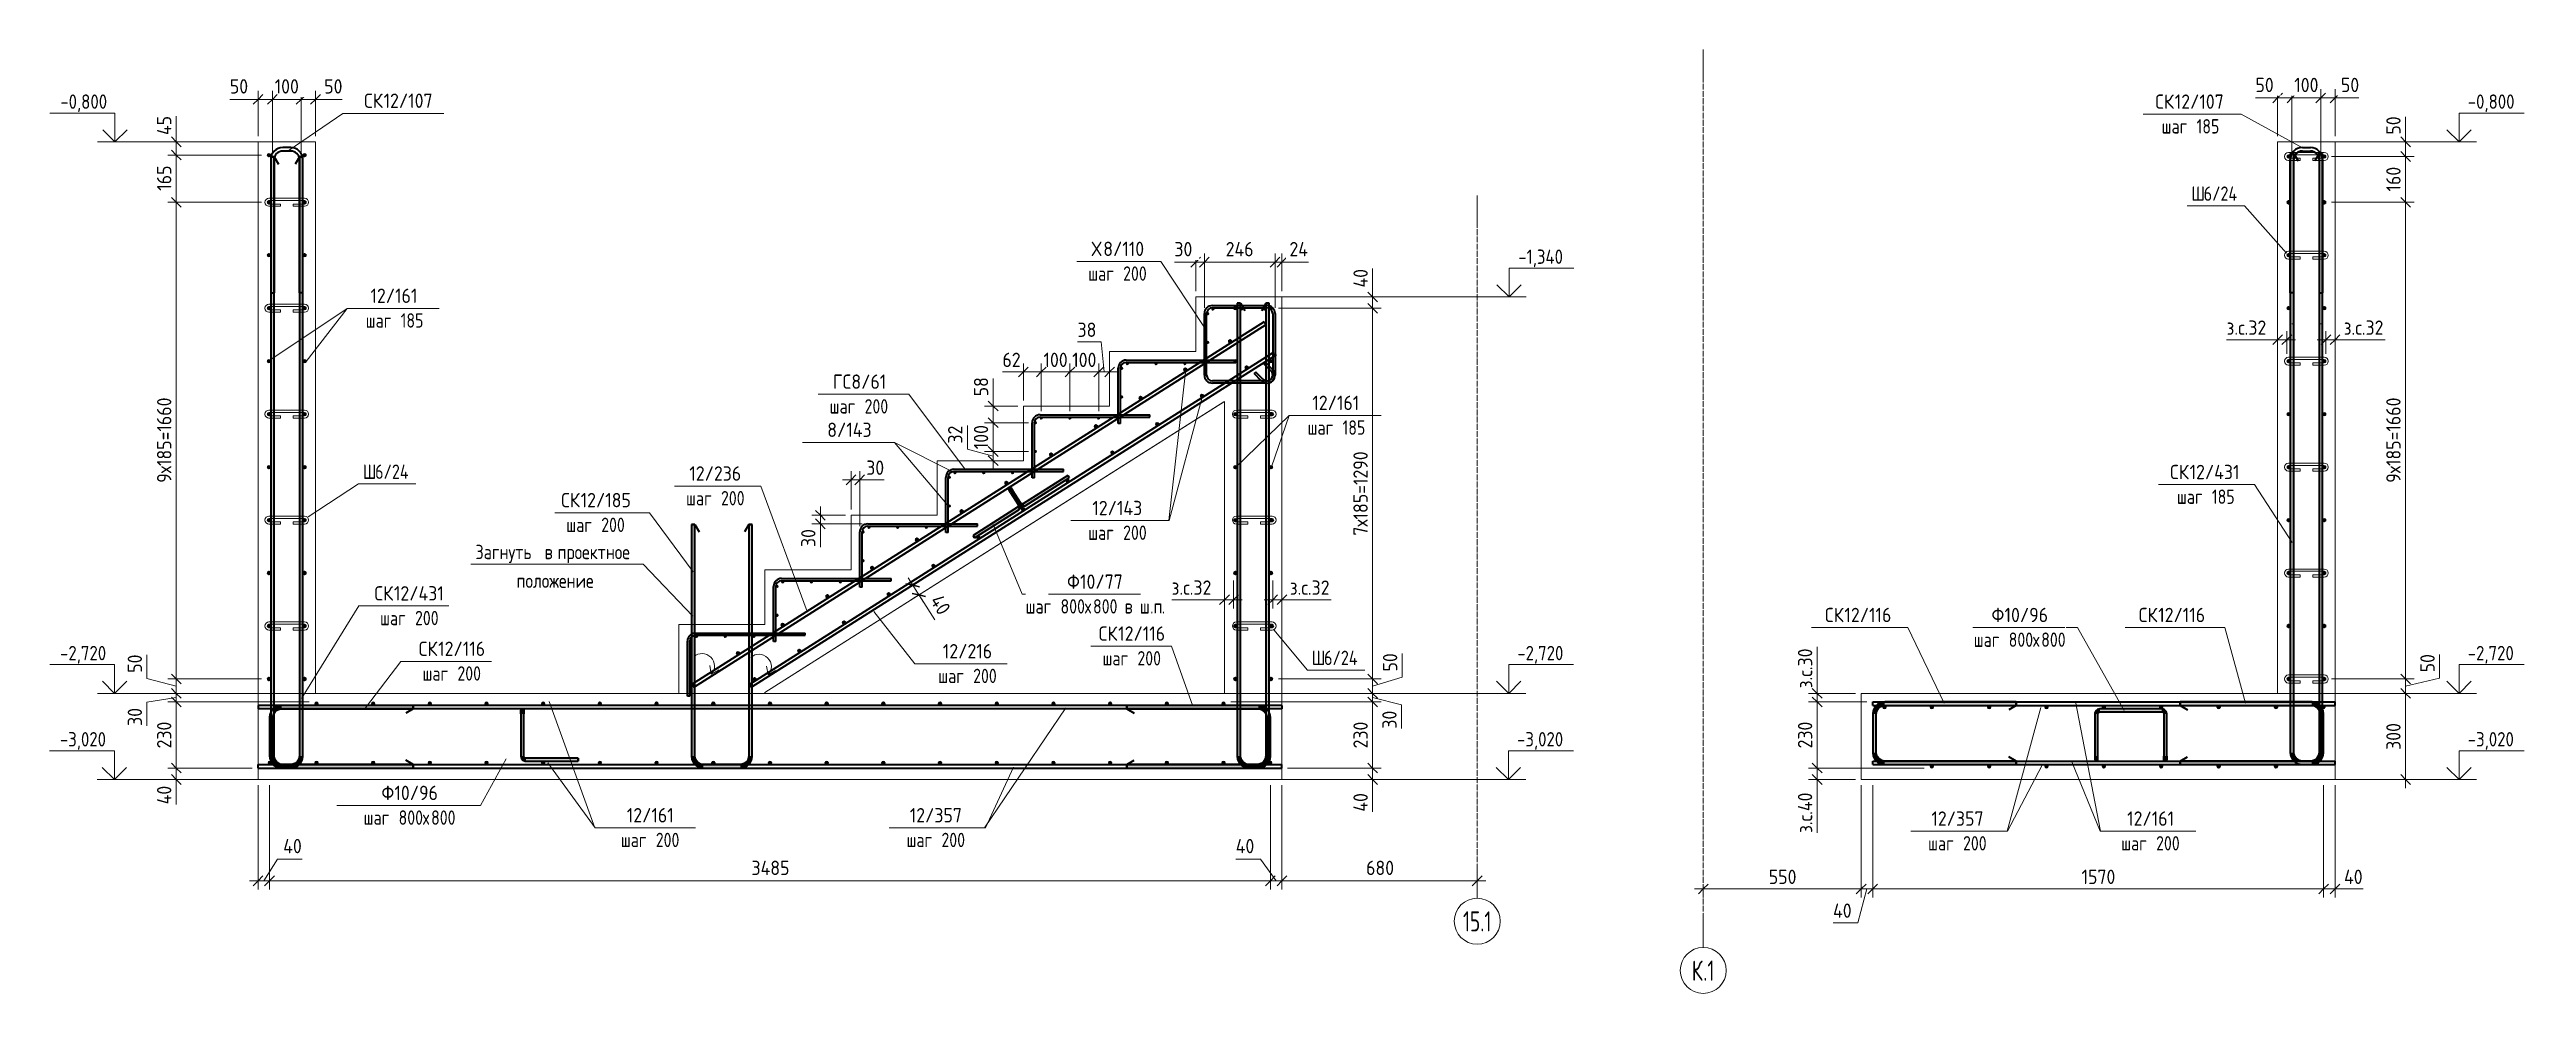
# Model space of a CAD drawing. Header units: millimetres. Extents: x 40349 to 61836, y -34600 to -479.
# Drawn here: x 40349 to 48974, y -3765 to -479 of the extents above.
import ezdxf

# ---------------------------------------------------------------- set-up
doc = ezdxf.new("R2010")
doc.units = ezdxf.units.MM
doc.linetypes.add('02 Штрихпунктирная _20 мм_', pattern=[25, 20, -2.5, 0, -2.5])
for name, color, linetype, lineweight in [('AA_Dim', 7, 'Continuous', 9), ('AA_Dim-20', 7, 'Continuous', 9), ('AA_Linii', 7, 'Continuous', 9), ('AA_Oformlenie', 7, 'Continuous', 9), ('AA_Vinoska', 7, 'Continuous', 9), ('AA_Visotnaya otmetka', 7, 'Continuous', 9), ('AF_Element', 7, 'Continuous', 20), ('AF_Element_Опалубка', 253, 'Continuous', 20), ('AF_Perekritie', 7, 'Continuous', 20), ('AF_Perekritie_Опалубка', 253, 'Continuous', 20), ('AF_Stena_Опалубка', 253, 'Continuous', 20), ('KR_Armatura', 7, 'Continuous', 20), ('KR_Armatura_Tonkie', 7, 'Continuous', 20), ('KR_Fundament', 7, 'Continuous', 20), ('Оси', 7, 'Continuous', 9)]:
    doc.layers.add(name, color=color, linetype=linetype, lineweight=lineweight)
doc.styles.add('GOST Common', font='GOST_Common.ttf', dxfattribs={"width": 0.85, "height": 50})
doc.styles.add('ISOCPEUR', font='isocpeur.TTF', dxfattribs={"width": 0.9, "height": 50})
doc.styles.add('ISOCPEUR_1', font='isocpeur.TTF', dxfattribs={"width": 0.8, "height": 50})
doc.styles.add('ISOCPEUR_2', font='isocpeur.TTF', dxfattribs={"width": 0.7, "height": 70})
doc.styles.add('ISOCPEUR_3', font='isocpeur.TTF', dxfattribs={"width": 0.85, "height": 50})
doc.dimstyles.new('00_Точн_3_знака__прозр_', dxfattribs={"dimscale": 304.8, "dimtxt": 50.137748, "dimasz": 0.111549, "dimexe": 0.098425, "dimexo": 0.065617, "dimgap": 0.006562, "dimtad": 1, "dimdec": 3, "dimrnd": 0.001, "dimdsep": 46, "dimtxsty": 'ISOCPEUR', "dimblk1": 'OBLIQUE', "dimblk2": 'OBLIQUE', "dimsah": 1, "dimcen": 0.09, "dimdle": 0.098425, "dimazin": 0, "dimtfac": 1, "dimtdec": 4, "dimtix": 1, "dimtmove": 1, "dimatfit": 3, "dimfxl": 1, "dimtvp": 1, "dimtolj": 1, "dimtzin": 0, "dimlwd": 18, "dimlwe": 18, "dimarcsym": 2})
doc.dimstyles.new('00_Точн_3_знака__прозр__1', dxfattribs={"dimscale": 304.8, "dimtxt": 50.137748, "dimasz": 0.111549, "dimexe": 0.098425, "dimexo": 0.065617, "dimgap": 0.006562, "dimtad": 1, "dimdec": 3, "dimrnd": 0.001, "dimdsep": 46, "dimtxsty": 'ISOCPEUR', "dimblk1": 'OBLIQUE', "dimblk2": 'OBLIQUE', "dimsah": 1, "dimcen": 0.09, "dimdle": 0.098425, "dimazin": 0, "dimtfac": 1, "dimtdec": 4, "dimtix": 1, "dimtmove": 0, "dimatfit": 3, "dimfxl": 1, "dimtvp": 1, "dimtolj": 1, "dimtzin": 0, "dimlwd": 18, "dimlwe": 18, "dimarcsym": 2})
doc.dimstyles.new('01_Точн_3_знака__непрозр_', dxfattribs={"dimscale": 304.8, "dimtxt": 50.137748, "dimasz": 0.111549, "dimexe": 0.098425, "dimexo": 0.065617, "dimgap": 0.016404, "dimtad": 1, "dimdec": 3, "dimrnd": 0.001, "dimdsep": 46, "dimtxsty": 'ISOCPEUR', "dimblk1": 'OBLIQUE', "dimblk2": 'OBLIQUE', "dimsah": 1, "dimcen": 0.09, "dimdle": 0.098425, "dimazin": 0, "dimtfac": 1, "dimtdec": 4, "dimtix": 1, "dimtmove": 1, "dimatfit": 3, "dimfxl": 1, "dimtvp": 1, "dimtfill": 1, "dimtolj": 1, "dimtzin": 0, "dimlwd": 18, "dimlwe": 18, "dimarcsym": 2})
doc.dimstyles.new('01_Точн_3_знака__непрозр__1', dxfattribs={"dimscale": 304.8, "dimtxt": 50.137748, "dimasz": 0.111549, "dimexe": 0.098425, "dimexo": 0.065617, "dimgap": 0.016404, "dimtad": 1, "dimdec": 3, "dimrnd": 0.001, "dimdsep": 46, "dimtxsty": 'ISOCPEUR', "dimblk1": 'OBLIQUE', "dimblk2": 'OBLIQUE', "dimsah": 1, "dimcen": 0.09, "dimdle": 0.098425, "dimazin": 0, "dimtfac": 1, "dimtdec": 4, "dimtix": 1, "dimtmove": 0, "dimatfit": 3, "dimfxl": 1, "dimtvp": 1, "dimtfill": 1, "dimtolj": 1, "dimtzin": 0, "dimlwd": 18, "dimlwe": 18, "dimarcsym": 2})
doc.dimstyles.new('05_Округл_5мм__прозр_', dxfattribs={"dimscale": 304.8, "dimtxt": 50.137748, "dimasz": 0.111549, "dimexe": 0.098425, "dimexo": 0.065617, "dimgap": 0.006562, "dimtad": 1, "dimdec": 0, "dimrnd": 5, "dimdsep": 46, "dimtxsty": 'ISOCPEUR', "dimblk1": 'OBLIQUE', "dimblk2": 'OBLIQUE', "dimsah": 1, "dimcen": 0.09, "dimdle": 0.098425, "dimazin": 0, "dimtfac": 1, "dimtdec": 4, "dimtix": 1, "dimtmove": 1, "dimatfit": 3, "dimfxl": 1, "dimtvp": 1, "dimtolj": 1, "dimtzin": 0, "dimlwd": 18, "dimlwe": 18, "dimarcsym": 2})
doc.dimstyles.new('05_Округл_5мм__прозр__1', dxfattribs={"dimscale": 304.8, "dimtxt": 50.137748, "dimasz": 0.111549, "dimexe": 0.098425, "dimexo": 0.065617, "dimgap": 0.006562, "dimtad": 1, "dimdec": 0, "dimrnd": 5, "dimdsep": 46, "dimtxsty": 'ISOCPEUR', "dimblk1": 'OBLIQUE', "dimblk2": 'OBLIQUE', "dimsah": 1, "dimcen": 0.09, "dimdle": 0.098425, "dimazin": 0, "dimtfac": 1, "dimtdec": 4, "dimtix": 1, "dimtmove": 0, "dimatfit": 3, "dimfxl": 1, "dimtvp": 1, "dimtolj": 1, "dimtzin": 0, "dimlwd": 18, "dimlwe": 18, "dimarcsym": 2})

msp = doc.modelspace()

# ---------------------------------------------------------------- texts
at = {"layer": 'AA_Vinoska', "char_height": 50, "attachment_point": 1}
for s, insert, width, style in [('СК', (41444.3054, -631.8713), 82.253137, 'ISOCPEUR'), ('12/107', (41512.171, -631.8713), 210.683475, 'ISOCPEUR'), ('СК', (47681.1854, -634.975), 82.253137, 'ISOCPEUR'), ('12/107', (47749.0511, -634.975), 210.683475, 'ISOCPEUR'), ('шаг', (47703.1654, -720.956), 116.7257, 'ISOCPEUR_1'), (' 185', (47799.4738, -720.956), 123.1392, 'ISOCPEUR_1'), ('\\fGOST Common|b0|i0|c204|p34|;\\W.85;Ш', (47806.9822, -955.3084), 51.789012, 'GOST Common'), ('6/24', (47849.7124, -955.3084), 151.278431, 'GOST Common'), ('\\fISOCPEUR|b0|i0|c204|p34|;\\W.9;Х', (43977.5618, -1147.5066), 49.063275, 'ISOCPEUR'), ('8/110', (44018.0431, -1147.5066), 171.721462, 'ISOCPEUR'), ('шаг', (43965.5118, -1233.4876), 116.7257, 'ISOCPEUR_1'), (' 200', (44061.8202, -1233.4876), 133.4008, 'ISOCPEUR_1'), ('12/161', (41466.5595, -1310.8719), 199.139175, 'ISOCPEUR'), ('шаг', (41449.8395, -1396.853), 116.7257, 'ISOCPEUR_1'), (' 185', (41546.1479, -1396.853), 123.1392, 'ISOCPEUR_1'), ('ГС', (43076.8028, -1609.848), 77.924025, 'ISOCPEUR'), ('8/61', (43141.0965, -1609.848), 144.30375, 'ISOCPEUR'), ('шаг', (43065.2928, -1695.8291), 116.7257, 'ISOCPEUR_1'), (' 200', (43161.6011, -1695.8291), 133.4008, 'ISOCPEUR_1'), ('12/161', (44746.1098, -1683.7101), 199.139175, 'ISOCPEUR'), ('8/143', (43057.0163, -1777.427), 187.594875, 'ISOCPEUR'), ('шаг', (44729.3898, -1769.6912), 116.7257, 'ISOCPEUR_1'), (' 185', (44825.6981, -1769.6912), 123.1392, 'ISOCPEUR_1'), ('\\fGOST Common|b0|i0|c204|p34|;\\W.85;Ш', (41439.9242, -1923.3834), 51.789012, 'GOST Common'), ('6/24', (41482.6544, -1923.3834), 151.278431, 'GOST Common'), ('12/236', (42576.7441, -1929.6347), 222.227775, 'ISOCPEUR'), ('СК', (47732.773, -1924.4152), 82.253137, 'ISOCPEUR'), ('12/431', (47800.6387, -1924.4152), 215.012587, 'ISOCPEUR'), ('СК', (42130.5054, -2022.3827), 82.253137, 'ISOCPEUR'), ('12/185', (42198.3711, -2022.3827), 210.683475, 'ISOCPEUR'), ('шаг', (42565.2341, -2015.6158), 116.7257, 'ISOCPEUR_1'), (' 200', (42661.5425, -2015.6158), 133.4008, 'ISOCPEUR_1'), ('12/143', (43979.9918, -2049.7693), 215.012587, 'ISOCPEUR'), ('шаг', (47756.463, -2010.3962), 116.7257, 'ISOCPEUR_1'), (' 185', (47852.7714, -2010.3962), 123.1392, 'ISOCPEUR_1'), ('шаг', (42148.2454, -2108.3638), 116.7257, 'ISOCPEUR_1'), (' 200', (42244.5538, -2108.3638), 133.4008, 'ISOCPEUR_1'), ('шаг', (43965.5118, -2135.7503), 116.7257, 'ISOCPEUR_1'), (' 200', (44061.8202, -2135.7503), 133.4008, 'ISOCPEUR_1'), ('Загнуть', (41832.2106, -2202.8942), 273.936619, 'GOST Common'), ('\\fGOST Common|b0|i0|c204|p34|;\\W.85; ', (42058.2309, -2202.8942), 17.717294, 'GOST Common'), ('\\fGOST Common|b0|i0|c204|p34|;\\W.85;в', (42072.8492, -2202.8942), 36.797456, 'GOST Common'), ('\\fGOST Common|b0|i0|c204|p34|;\\W.85; ', (42103.2101, -2202.8942), 17.717294, 'GOST Common'), ('проектное', (42117.8283, -2202.8942), 340.717187, 'GOST Common'), ('положение', (41975.0106, -2302.8942), 340.717187, 'GOST Common'), ('\\fISOCPEUR|b0|i0|c204|p34|;\\W.9;Ф', (43892.0946, -2306.2297), 54.835425, 'ISOCPEUR'), ('10/77', (43937.3383, -2306.2297), 183.265762, 'ISOCPEUR'), ('СК', (41480.3418, -2346.8136), 82.253137, 'ISOCPEUR'), ('12/431', (41548.2074, -2346.8136), 215.012587, 'ISOCPEUR'), ('шаг', (43747.4746, -2392.2107), 116.7257, 'ISOCPEUR_1'), (' 800', (43843.7829, -2392.2107), 133.4008, 'ISOCPEUR_1'), ('\\fISOCPEUR|b0|i0|c204|p34|;\\W.8;х', (43953.8496, -2392.2107), 34.6329, 'ISOCPEUR_1'), ('800 ', (43982.4246, -2392.2107), 133.4008, 'ISOCPEUR_1'), ('\\fISOCPEUR|b0|i0|c204|p34|;\\W.8;в', (44092.4913, -2392.2107), 34.6329, 'ISOCPEUR_1'), ('\\fISOCPEUR|b0|i0|c204|p34|;\\W.8; ', (44121.0663, -2392.2107), 29.5021, 'ISOCPEUR_1'), ('\\fISOCPEUR|b0|i0|c204|p34|;\\W.8;ш', (44145.4079, -2392.2107), 43.6118, 'ISOCPEUR_1'), ('\\fISOCPEUR|b0|i0|c204|p34|;\\W.8;п', (44193.0329, -2392.2107), 34.6329, 'ISOCPEUR_1'), ('шаг', (41499.7918, -2432.7947), 116.7257, 'ISOCPEUR_1'), (' 200', (41596.1001, -2432.7947), 133.4008, 'ISOCPEUR_1'), ('СК', (44002.2151, -2486.9362), 82.253137, 'ISOCPEUR'), ('12/116', (44070.0807, -2486.9362), 199.139175, 'ISOCPEUR'), ('\\fISOCPEUR|b0|i0|c204|p34|;\\W.8;.', (44181.3913, -2392.2107), 14.1097, 'ISOCPEUR_1'), ('\\fISOCPEUR|b0|i0|c204|p34|;\\W.8;.', (44221.6079, -2392.2107), 14.1097, 'ISOCPEUR_1'), ('СК', (46531.0825, -2422.1458), 82.253137, 'ISOCPEUR'), ('12/116', (46598.9481, -2422.1458), 199.139175, 'ISOCPEUR'), ('\\fISOCPEUR|b0|i0|c204|p34|;\\W.9;Ф', (47111.087, -2422.1458), 54.835425, 'ISOCPEUR'), ('10/96', (47156.3307, -2422.1458), 183.265762, 'ISOCPEUR'), ('СК', (47623.5469, -2422.1458), 82.253137, 'ISOCPEUR'), ('12/116', (47691.4125, -2422.1458), 199.139175, 'ISOCPEUR'), ('СК', (41634.4826, -2539.822), 82.253137, 'ISOCPEUR'), ('12/116', (41702.3482, -2539.822), 199.139175, 'ISOCPEUR'), ('12/216', (43459.5628, -2548.3469), 210.683475, 'ISOCPEUR'), (' 200', (44111.4934, -2572.9173), 133.4008, 'ISOCPEUR_1'), ('\\fGOST Common|b0|i0|c204|p34|;\\W.85;Ш', (44744.1921, -2571.5233), 51.789012, 'GOST Common'), ('6/24', (44786.9223, -2571.5233), 151.278431, 'GOST Common'), ('шаг', (47049.027, -2508.1269), 116.7257, 'ISOCPEUR_1'), (' 800', (47145.3353, -2508.1269), 133.4008, 'ISOCPEUR_1'), ('\\fISOCPEUR|b0|i0|c204|p34|;\\W.8;х', (47255.402, -2508.1269), 34.6329, 'ISOCPEUR_1'), ('800', (47283.977, -2508.1269), 103.8987, 'ISOCPEUR_1'), ('шаг', (41647.4526, -2625.803), 116.7257, 'ISOCPEUR_1'), (' 200', (41743.7609, -2625.803), 133.4008, 'ISOCPEUR_1'), ('шаг', (43443.2828, -2634.328), 116.7257, 'ISOCPEUR_1'), (' 200', (43539.5911, -2634.328), 133.4008, 'ISOCPEUR_1'), ('шаг', (44015.1851, -2572.9173), 116.7257, 'ISOCPEUR_1'), ('\\fISOCPEUR|b0|i0|c204|p34|;\\W.9;Ф', (41504.7318, -3041.5012), 54.835425, 'ISOCPEUR'), ('10/96', (41549.9755, -3041.5012), 183.265762, 'ISOCPEUR'), ('шаг', (41442.6718, -3127.4823), 116.7257, 'ISOCPEUR_1'), (' 800', (41538.9801, -3127.4823), 133.4008, 'ISOCPEUR_1'), ('\\fISOCPEUR|b0|i0|c204|p34|;\\W.8;х', (41649.0468, -3127.4823), 34.6329, 'ISOCPEUR_1'), ('800', (41677.6218, -3127.4823), 103.8987, 'ISOCPEUR_1'), ('12/357', (46901.506, -3131.0481), 222.227775, 'ISOCPEUR'), ('12/161', (47583.2302, -3131.0481), 199.139175, 'ISOCPEUR'), ('шаг', (46889.996, -3217.0292), 116.7257, 'ISOCPEUR_1'), (' 200', (46986.3043, -3217.0292), 133.4008, 'ISOCPEUR_1'), ('шаг', (47562.2702, -3217.0292), 116.7257, 'ISOCPEUR_1'), (' 200', (47658.5786, -3217.0292), 133.4008, 'ISOCPEUR_1')]:
    msp.add_mtext(s, dxfattribs=dict(at, insert=insert, width=width, style=style))
at = {"layer": 'Оси', "char_height": 70, "attachment_point": 1, "style": 'ISOCPEUR_2'}
for s, insert, width in [('15.1', (45270.4755, -3478.745), 120.092788), ('\\fISOCPEUR|b0|i0|c204|p34|;\\W.7;К', (46067.381, -3650.3079), 48.261587), ('.1', (46107.2008, -3650.3079), 48.261587)]:
    msp.add_mtext(s, dxfattribs=dict(at, insert=insert, width=width))

# ---------------------------------------------------------------- blocks, each defined once
blk = doc.blocks.new('Лестница - Лестница-3665204-Разрез 1 Арм')
at = {"layer": 'AF_Perekritie'}
for p, q in [((44340.1, -1340), (44640.1, -1340)), ((44340.1, -1530), (44340.1, -1340)), ((44340.1, -1340), (44340.1, -1530)), ((44640.1, -1340), (44340.1, -1340)), ((44640.1, -1340), (44640.1, -1705)), ((44640.1, -1705), (44640.1, -1340)), ((44040.1, -1720), (44040.1, -1530)), ((44040.1, -1530), (44340.1, -1530)), ((44340.1, -1530), (44040.1, -1530)), ((44040.1, -1530), (44040.1, -1720)), ((44437.5, -1705), (42840.1, -2716.7)), ((42840.1, -2716.7), (44437.5, -1705)), ((43740.1, -1910), (43740.1, -1720)), ((43740.1, -1720), (44040.1, -1720)), ((44040.1, -1720), (43740.1, -1720)), ((43740.1, -1720), (43740.1, -1910)), ((44440.1, -1705), (44437.5, -1705)), ((44437.5, -1705), (44440.1, -1705)), ((43440.1, -2100), (43440.1, -1910)), ((43440.1, -1910), (43740.1, -1910)), ((43740.1, -1910), (43440.1, -1910)), ((43440.1, -1910), (43440.1, -2100)), ((43140.1, -2290), (43140.1, -2100)), ((43140.1, -2100), (43440.1, -2100)), ((43440.1, -2100), (43140.1, -2100)), ((43140.1, -2100), (43140.1, -2290)), ((42840.1, -2480), (42840.1, -2290)), ((42840.1, -2290), (43140.1, -2290)), ((43140.1, -2290), (42840.1, -2290)), ((42840.1, -2290), (42840.1, -2480)), ((42540.1, -2720), (42540.1, -2480)), ((42540.1, -2480), (42840.1, -2480)), ((42840.1, -2480), (42540.1, -2480)), ((42540.1, -2480), (42540.1, -2720)), ((42840.1, -2720), (42540.1, -2720)), ((42540.1, -2720), (42840.1, -2720)), ((42840.1, -2716.7), (42840.1, -2720)), ((42840.1, -2720), (42840.1, -2716.7))]:
    blk.add_line(p, q, dxfattribs=at)
blk = doc.blocks.new('351_Ряд стержней П переменный шаг _НесАрм_РабПлоск_ - Тип 1-3825517-Разрез 1 Арм')
at = {"layer": 'KR_Armatura_Tonkie', "lineweight": 35}
for points in [[(42590.1, -2938), (42596.1, -2938), (42595.9, -2132), (42584.1, -2132), (42584.3, -2938), (42588.5, -2938)], [(42784.1, -2938), (42796.1, -2938), (42795.9, -2132), (42784.1, -2132), (42784.1, -2859.2)], [(42626.1, -2980), (42626.1, -2968), (42618.3, -2967), (42610.5, -2963.5), (42604.5, -2958.7), (42600, -2952.7), (42597.1, -2945.8), (42595.8, -2938), (42584.1, -2938), (42585.5, -2948.9), (42589.7, -2959), (42596.4, -2967.7), (42605.1, -2974.4), (42615.2, -2978.6), (42620, -2979.2)], [(42709.2, -2980), (42754.1, -2979.8), (42754.1, -2968), (42626.1, -2968.2), (42626.1, -2980), (42633.6, -2980)], [(42754.1, -2980), (42764.9, -2978.6), (42775.1, -2974.4), (42783.8, -2967.7), (42790.4, -2959), (42794.6, -2948.9), (42795.9, -2938), (42784.1, -2938), (42783, -2945.8), (42779.7, -2953.5), (42774.8, -2959.6), (42768.8, -2964.1), (42761.8, -2967), (42754.1, -2968.2), (42754.1, -2979.8)]]:
    blk.add_hatch(color=256, dxfattribs=at).paths.add_polyline_path(points)
for p, q in [((42584.1, -2132), (42584.1, -2938)), ((42596.1, -2132), (42584.1, -2132)), ((42584.1, -2132), (42596.1, -2132)), ((42584.1, -2132), (42584.1, -2938)), ((42596.1, -2132), (42584.1, -2132)), ((42584.1, -2132), (42596.1, -2132)), ((42596.1, -2938), (42596.1, -2132)), ((42596.1, -2132), (42611.1, -2158)), ((42596.1, -2938), (42596.1, -2132)), ((42596.1, -2132), (42611.1, -2158)), ((42784.1, -2132), (42769.1, -2158)), ((42784.1, -2132), (42769.1, -2158)), ((42784.1, -2132), (42784.1, -2938)), ((42784.1, -2132), (42796.1, -2132)), ((42796.1, -2132), (42784.1, -2132)), ((42784.1, -2132), (42784.1, -2938)), ((42784.1, -2132), (42796.1, -2132)), ((42796.1, -2132), (42784.1, -2132)), ((42796.1, -2938), (42796.1, -2132)), ((42796.1, -2938), (42796.1, -2132)), ((42754.1, -2968), (42626.1, -2968)), ((42754.1, -2968), (42626.1, -2968)), ((42626.1, -2980), (42754.1, -2980)), ((42626.1, -2980), (42754.1, -2980))]:
    blk.add_line(p, q, dxfattribs=at)
at = {"layer": 'KR_Armatura_Tonkie', "lineweight": 35, "flags": 128}
for points in [[(42584.1, -2938), (42586, -2950.7), (42591.7, -2962.2), (42600.6, -2971.4), (42611.9, -2977.5), (42624.5, -2980), (42626.1, -2980)], [(42584.1, -2938), (42586, -2950.7), (42591.7, -2962.2), (42600.6, -2971.4), (42611.9, -2977.5), (42624.5, -2980), (42626.1, -2980)], [(42626.1, -2968), (42615.4, -2966), (42606.1, -2960.4), (42599.5, -2951.9), (42596.3, -2941.5), (42596.1, -2938)], [(42626.1, -2968), (42615.4, -2966), (42606.1, -2960.4), (42599.5, -2951.9), (42596.3, -2941.5), (42596.1, -2938)], [(42754.1, -2980), (42766.7, -2978), (42778.3, -2972.3), (42787.5, -2963.4), (42793.6, -2952.1), (42796, -2939.5), (42796.1, -2938)], [(42784.1, -2938), (42782.1, -2948.7), (42776.5, -2957.9), (42768, -2964.6), (42757.6, -2967.8), (42754.1, -2968)], [(42754.1, -2980), (42766.7, -2978), (42778.3, -2972.3), (42787.5, -2963.4), (42793.6, -2952.1), (42796, -2939.5), (42796.1, -2938)], [(42784.1, -2938), (42782.1, -2948.7), (42776.5, -2957.9), (42768, -2964.6), (42757.6, -2967.8), (42754.1, -2968)]]:
    blk.add_lwpolyline(points, dxfattribs=at)
blk = doc.blocks.new('351_Ряд стержней П переменный шаг _НесАрм_РабПлоск_ - Тип 1-3822622-Разрез 1 Арм')
at = {"layer": 'KR_Armatura_Tonkie', "lineweight": 35}
for points in [[(41120.8, -2938), (41131.1, -2938), (41130.9, -852), (41119.1, -852), (41119.3, -2938), (41119.9, -2938)], [(41225.1, -2938), (41231.1, -2938), (41230.9, -852), (41219.1, -852), (41219.3, -2938), (41223.5, -2938)], [(41161.1, -2980), (41161.1, -2968), (41153.3, -2967), (41145.5, -2963.5), (41139.5, -2958.7), (41135, -2952.7), (41132.1, -2945.8), (41130.8, -2938), (41119.1, -2938), (41120.5, -2948.9), (41124.7, -2959), (41131.4, -2967.7), (41140.3, -2974.5), (41150.2, -2978.6), (41159.2, -2979.8)], [(41178.1, -2980), (41189.1, -2979.8), (41189.1, -2968), (41161.1, -2968.2), (41161.1, -2980)], [(41189.1, -2980), (41199.9, -2978.6), (41210.1, -2974.4), (41218.8, -2967.7), (41225.4, -2959), (41229.6, -2948.9), (41230.9, -2938), (41219.1, -2938), (41218, -2945.8), (41214.7, -2953.5), (41209.8, -2959.6), (41203.8, -2964.1), (41196.8, -2967), (41189.1, -2968.2), (41189.1, -2979.8)]]:
    blk.add_hatch(color=256, dxfattribs=at).paths.add_polyline_path(points)
for p, q in [((41119.1, -852), (41119.1, -2938)), ((41131.1, -852), (41119.1, -852)), ((41119.1, -852), (41131.1, -852)), ((41119.1, -852), (41119.1, -2938)), ((41131.1, -852), (41119.1, -852)), ((41119.1, -852), (41131.1, -852)), ((41131.1, -2938), (41131.1, -852)), ((41131.1, -852), (41146.1, -878)), ((41131.1, -2938), (41131.1, -852)), ((41131.1, -852), (41146.1, -878)), ((41219.1, -852), (41204.1, -878)), ((41219.1, -852), (41204.1, -878)), ((41219.1, -852), (41219.1, -2938)), ((41219.1, -852), (41231.1, -852)), ((41231.1, -852), (41219.1, -852)), ((41219.1, -852), (41219.1, -2938)), ((41219.1, -852), (41231.1, -852)), ((41231.1, -852), (41219.1, -852)), ((41231.1, -2938), (41231.1, -852)), ((41231.1, -2938), (41231.1, -852)), ((41189.1, -2968), (41161.1, -2968)), ((41189.1, -2968), (41161.1, -2968)), ((41161.1, -2980), (41189.1, -2980)), ((41161.1, -2980), (41189.1, -2980))]:
    blk.add_line(p, q, dxfattribs=at)
at = {"layer": 'KR_Armatura_Tonkie', "lineweight": 35, "flags": 128}
for points in [[(41119.1, -2938), (41121, -2950.7), (41126.7, -2962.2), (41135.6, -2971.4), (41146.9, -2977.5), (41159.5, -2980), (41161.1, -2980)], [(41119.1, -2938), (41121, -2950.7), (41126.7, -2962.2), (41135.6, -2971.4), (41146.9, -2977.5), (41159.5, -2980), (41161.1, -2980)], [(41161.1, -2968), (41150.4, -2966), (41141.1, -2960.4), (41134.5, -2951.9), (41131.3, -2941.5), (41131.1, -2938)], [(41161.1, -2968), (41150.4, -2966), (41141.1, -2960.4), (41134.5, -2951.9), (41131.3, -2941.5), (41131.1, -2938)], [(41189.1, -2980), (41201.7, -2978), (41213.3, -2972.3), (41222.5, -2963.4), (41228.6, -2952.1), (41231, -2939.5), (41231.1, -2938)], [(41219.1, -2938), (41217.1, -2948.7), (41211.5, -2957.9), (41203, -2964.6), (41192.6, -2967.8), (41189.1, -2968)], [(41189.1, -2980), (41201.7, -2978), (41213.3, -2972.3), (41222.5, -2963.4), (41228.6, -2952.1), (41231, -2939.5), (41231.1, -2938)], [(41219.1, -2938), (41217.1, -2948.7), (41211.5, -2957.9), (41203, -2964.6), (41192.6, -2967.8), (41189.1, -2968)]]:
    blk.add_lwpolyline(points, dxfattribs=at)
blk = doc.blocks.new('351_Ряд стержней П переменный шаг _НесАрм_РабПлоск_ - Тип 1-3822820-Разрез 1 Арм')
at = {"layer": 'KR_Armatura_Tonkie', "lineweight": 35}
for points in [[(44485.8, -2938), (44496.1, -2938), (44495.9, -1362), (44484.1, -1362), (44484.3, -2938), (44484.9, -2938)], [(44590.1, -2938), (44596.1, -2938), (44595.9, -1362), (44584.1, -1362), (44584.3, -2938), (44588.5, -2938)], [(44526.1, -2980), (44526.1, -2968), (44518.3, -2967), (44510.5, -2963.5), (44504.5, -2958.7), (44500, -2952.7), (44497.1, -2945.8), (44495.8, -2938), (44484.1, -2938), (44485.5, -2948.9), (44489.7, -2959), (44496.4, -2967.7), (44505.1, -2974.4), (44515.2, -2978.6), (44523.8, -2979.7)], [(44542.7, -2980), (44554.1, -2979.8), (44554.1, -2968), (44526.1, -2968.2), (44526.1, -2980)], [(44554.1, -2980), (44564.9, -2978.6), (44575.1, -2974.4), (44583.8, -2967.7), (44590.4, -2959), (44594.6, -2948.9), (44595.9, -2938), (44584.1, -2938), (44583, -2945.8), (44579.7, -2953.5), (44574.8, -2959.6), (44568.8, -2964.1), (44561.6, -2967), (44554.1, -2968.2), (44554.1, -2979.8)]]:
    blk.add_hatch(color=256, dxfattribs=at).paths.add_polyline_path(points)
for p, q in [((44484.1, -1362), (44484.1, -2938)), ((44496.1, -1362), (44484.1, -1362)), ((44484.1, -1362), (44496.1, -1362)), ((44484.1, -1362), (44484.1, -2938)), ((44496.1, -1362), (44484.1, -1362)), ((44484.1, -1362), (44496.1, -1362)), ((44496.1, -2938), (44496.1, -1362)), ((44496.1, -1362), (44511.1, -1388)), ((44496.1, -2938), (44496.1, -1362)), ((44496.1, -1362), (44511.1, -1388)), ((44584.1, -1362), (44569.1, -1388)), ((44584.1, -1362), (44569.1, -1388)), ((44584.1, -1362), (44584.1, -2938)), ((44584.1, -1362), (44596.1, -1362)), ((44596.1, -1362), (44584.1, -1362)), ((44584.1, -1362), (44584.1, -2938)), ((44584.1, -1362), (44596.1, -1362)), ((44596.1, -1362), (44584.1, -1362)), ((44596.1, -2938), (44596.1, -1362)), ((44596.1, -2938), (44596.1, -1362)), ((44554.1, -2968), (44526.1, -2968)), ((44554.1, -2968), (44526.1, -2968)), ((44526.1, -2980), (44554.1, -2980)), ((44526.1, -2980), (44554.1, -2980))]:
    blk.add_line(p, q, dxfattribs=at)
at = {"layer": 'KR_Armatura_Tonkie', "lineweight": 35, "flags": 128}
for points in [[(44484.1, -2938), (44486, -2950.7), (44491.7, -2962.2), (44500.6, -2971.4), (44511.9, -2977.5), (44524.5, -2980), (44526.1, -2980)], [(44484.1, -2938), (44486, -2950.7), (44491.7, -2962.2), (44500.6, -2971.4), (44511.9, -2977.5), (44524.5, -2980), (44526.1, -2980)], [(44526.1, -2968), (44515.4, -2966), (44506.1, -2960.4), (44499.5, -2951.9), (44496.3, -2941.5), (44496.1, -2938)], [(44526.1, -2968), (44515.4, -2966), (44506.1, -2960.4), (44499.5, -2951.9), (44496.3, -2941.5), (44496.1, -2938)], [(44554.1, -2980), (44566.7, -2978), (44578.3, -2972.3), (44587.5, -2963.4), (44593.6, -2952.1), (44596, -2939.5), (44596.1, -2938)], [(44584.1, -2938), (44582.1, -2948.7), (44576.5, -2957.9), (44568, -2964.6), (44557.6, -2967.8), (44554.1, -2968)], [(44554.1, -2980), (44566.7, -2978), (44578.3, -2972.3), (44587.5, -2963.4), (44593.6, -2952.1), (44596, -2939.5), (44596.1, -2938)], [(44584.1, -2938), (44582.1, -2948.7), (44576.5, -2957.9), (44568, -2964.6), (44557.6, -2967.8), (44554.1, -2968)]]:
    blk.add_lwpolyline(points, dxfattribs=at)
blk = doc.blocks.new('Песок ср крупн - Песок ср крупн-3745068-Разрез 1 Арм')
at = {"layer": 'AF_Element'}
for p, q in [((42840.1, -2716.7), (44440.1, -1703.4)), ((44440.1, -1703.4), (42840.1, -2716.7)), ((44440.1, -1703.4), (44440.1, -2720)), ((44440.1, -2720), (44440.1, -1703.4)), ((42840.1, -2720), (42840.1, -2716.7)), ((42840.1, -2716.7), (42840.1, -2720)), ((44440.1, -2720), (42840.1, -2720)), ((42840.1, -2720), (44440.1, -2720))]:
    blk.add_line(p, q, dxfattribs=at)
blk = doc.blocks.new('261_Лягушка _НесАрм_РабПлоск_ - 10 А240-3817849-Разрез 1 Арм')
at = {"layer": 'KR_Armatura_Tonkie', "lineweight": 35}
for points in [[(41995.1, -2784), (41998.6, -2782.5), (42000.1, -2779), (41998.6, -2775.5), (41995.1, -2774), (41991.5, -2775.5), (41990.1, -2779), (41991.5, -2782.5)], [(41998.6, -2791.5), (42000.1, -2791.5), (41999.9, -2779.8), (41999.4, -2781.5), (41997.9, -2783.1), (41997.6, -2783.3), (41996.4, -2783.8), (41995.1, -2784), (41993.8, -2783.8), (41992.6, -2783.3), (41991.5, -2782.5), (41990.7, -2781.4), (41990.1, -2779), (41990.2, -2791.5), (41997.6, -2791.5)], [(41990.7, -2938.5), (42000.1, -2938.5), (41999.9, -2791.5), (41990.1, -2791.5), (41990.2, -2938.5)], [(42007.6, -2956), (42007.6, -2946), (42002.3, -2943.8), (41999.9, -2938.5), (41990.1, -2938.5), (41991.4, -2945.2), (41995.2, -2950.9), (42000.9, -2954.7), (42004.2, -2955.3)], [(42104.3, -2956), (42190.1, -2955.8), (42190.1, -2946), (42007.6, -2946.2), (42007.6, -2956)]]:
    blk.add_hatch(color=256, dxfattribs=at).paths.add_polyline_path(points)
at = {"layer": 'KR_Armatura'}
for start, end in [(0, 180), (180, 0)]:
    blk.add_arc((41995.1, -2779), 5, start, end, dxfattribs=at)
at = {"layer": 'KR_Armatura_Tonkie', "lineweight": 35}
for p, q in [((41990.1, -2791.5), (41990.1, -2938.5)), ((42000.1, -2938.5), (42000.1, -2791.5)), ((42190.1, -2946), (42007.6, -2946)), ((42007.6, -2956), (42190.1, -2956)), ((42190.1, -2946), (42190.1, -2956)), ((42190.1, -2956), (42190.1, -2946))]:
    blk.add_line(p, q, dxfattribs=at)
at = {"layer": 'KR_Armatura_Tonkie', "lineweight": 35, "flags": 128}
for points in [[(41990.1, -2779), (41991.9, -2775.1), (41996.1, -2774.1), (41999.5, -2776.7), (42000.1, -2779)], [(42000.1, -2779), (41998.2, -2782.9), (41994, -2783.9), (41990.6, -2781.3), (41990.1, -2779)], [(41990.1, -2791.5), (41990.1, -2784.8), (41990.1, -2780.2), (41990.1, -2779)], [(42000.1, -2779), (42000.1, -2780.9), (42000.1, -2786.1), (42000.1, -2791.5)], [(41990.1, -2938.5), (41992, -2946.5), (41997.4, -2952.7), (42005, -2955.8), (42007.6, -2956)], [(42007.6, -2946), (42002.6, -2944.1), (42000.1, -2939.4), (42000.1, -2938.5)]]:
    blk.add_lwpolyline(points, dxfattribs=at)
blk = doc.blocks.new('350_Стержень П торец СК-СГ _НесАрм_РабПлоск_ - 350_Стержень П торец СК-СГ _НесАрм_РабПлоск_-3803741-Разрез 1 Арм')
at = {"layer": 'KR_Armatura_Tonkie', "lineweight": 35}
h = blk.add_hatch(color=256, dxfattribs=at)
h.paths.add_polyline_path([(44100.1, -2774), (44484.1, -2773.8), (44484.1, -2762), (44100.1, -2762.2), (44100.1, -2773.8)])
h.paths.add_polyline_path([(44556.3, -2774), (44558.1, -2773.8), (44558.1, -2762), (44496.1, -2762.2), (44496.1, -2774), (44550.1, -2774)])
h = blk.add_hatch(color=256, dxfattribs=at)
h.paths.add_polyline_path([(44597.1, -2804), (44600.1, -2804), (44598.6, -2793.1), (44596.1, -2786.9), (44596.1, -2804)])
h.paths.add_polyline_path([(44584.1, -2789), (44584.1, -2771.5), (44579.1, -2767.6), (44568.9, -2763.4), (44558.1, -2762.2), (44558.1, -2774), (44565.8, -2775), (44573.2, -2778.1), (44579.3, -2782.8), (44584, -2789)])
for points in [[(44600.1, -2938), (44599.9, -2804), (44596.1, -2804), (44596.1, -2938), (44599.9, -2938)], [(44558.1, -2980), (44568.9, -2978.6), (44579.3, -2974.2), (44587.8, -2967.7), (44594.6, -2958.5), (44598.6, -2948.9), (44599.9, -2938), (44596.1, -2938), (44594.4, -2949.4), (44590.4, -2959), (44583.8, -2967.7), (44574.6, -2974.6), (44564.7, -2978.6), (44558.1, -2979.5), (44558.1, -2979.8)]]:
    blk.add_hatch(color=256, dxfattribs=at).paths.add_polyline_path(points)
h = blk.add_hatch(color=256, dxfattribs=at)
h.paths.add_polyline_path([(44100.1, -2980), (44524.5, -2979.8), (44514.4, -2978.2), (44504.6, -2974), (44496.5, -2968), (44100.1, -2968.2), (44100.1, -2979.8)])
h.paths.add_polyline_path([(44558.1, -2980), (44558.1, -2979.5), (44554.1, -2980)])
for p, q in [((44558.1, -2762), (44100.1, -2762)), ((44100.1, -2774), (44100.1, -2762)), ((44100.1, -2762), (44100.1, -2774)), ((44100.1, -2774), (44558.1, -2774)), ((44100.1, -2774), (44126, -2789)), ((44588.1, -2804), (44588.1, -2938)), ((44600.1, -2938), (44600.1, -2804)), ((44100.1, -2968), (44126, -2953)), ((44558.1, -2968), (44100.1, -2968)), ((44100.1, -2968), (44100.1, -2980)), ((44100.1, -2980), (44100.1, -2968)), ((44100.1, -2980), (44558.1, -2980))]:
    blk.add_line(p, q, dxfattribs=at)
at = {"layer": 'KR_Armatura_Tonkie', "lineweight": 35, "flags": 128}
for points in [[(44600.1, -2804), (44598.1, -2791.3), (44592.4, -2779.8), (44583.5, -2770.6), (44572.2, -2764.5), (44559.6, -2762), (44558.1, -2762)], [(44558.1, -2774), (44568.7, -2776), (44578, -2781.6), (44584.7, -2790.1), (44587.9, -2800.5), (44588.1, -2804)], [(44558.1, -2980), (44570.7, -2978), (44582.3, -2972.3), (44591.5, -2963.4), (44597.6, -2952.1), (44600, -2939.5), (44600.1, -2938)], [(44588.1, -2938), (44586.1, -2948.7), (44580.5, -2957.9), (44572, -2964.6), (44561.6, -2967.8), (44558.1, -2968)]]:
    blk.add_lwpolyline(points, dxfattribs=at)
blk = doc.blocks.new('350_Стержень П торец СК-СГ _НесАрм_РабПлоск_ - 350_Стержень П торец СК-СГ _НесАрм_РабПлоск_-V1-Разрез 1 Арм')
at = {"layer": 'KR_Armatura_Tonkie', "lineweight": 35}
for points in [[(41119.1, -2938), (41119.1, -2804), (41115.1, -2804), (41115.3, -2938), (41118.1, -2938)], [(41157.1, -2980), (41157.1, -2979.5), (41149.4, -2978.2), (41140.1, -2974.4), (41131, -2967.2), (41124.5, -2958.5), (41120.5, -2948.9), (41119.1, -2938), (41115.1, -2938), (41116.5, -2948.9), (41120.7, -2959), (41127.4, -2967.7), (41136.7, -2974.6), (41146.9, -2978.7), (41155.5, -2979.8)]]:
    blk.add_hatch(color=256, dxfattribs=at).paths.add_polyline_path(points)
h = blk.add_hatch(color=256, dxfattribs=at)
h.paths.add_polyline_path([(41116.8, -2804), (41119.1, -2804), (41119.1, -2786.9), (41116.5, -2793.1), (41115.3, -2804), (41115.9, -2804)])
h.paths.add_polyline_path([(41131.1, -2789), (41131.3, -2788.7), (41135.8, -2782.8), (41142.1, -2778), (41149.3, -2775), (41157.1, -2773.8), (41157.1, -2762), (41146.2, -2763.4), (41136.1, -2767.6), (41131.1, -2771.5), (41131.1, -2789)])
h = blk.add_hatch(color=256, dxfattribs=at)
h.paths.add_polyline_path([(41499.5, -2774), (41615.1, -2773.8), (41615.1, -2762), (41231.1, -2762.2), (41231.1, -2774), (41348.3, -2774)])
h.paths.add_polyline_path([(41157.1, -2774), (41219.1, -2773.8), (41219.1, -2762), (41157.1, -2762.2), (41157.1, -2773.9)])
h = blk.add_hatch(color=256, dxfattribs=at)
h.paths.add_polyline_path([(41615.1, -2980), (41615.1, -2968), (41218.1, -2968.2), (41209.6, -2974.6), (41199.9, -2978.6), (41189.1, -2980), (41499.5, -2980)])
h.paths.add_polyline_path([(41157.1, -2980), (41159.5, -2979.8), (41157.1, -2979.5), (41157.1, -2979.8)])
for p, q in [((41115.1, -2804), (41115.1, -2938)), ((41127.1, -2938), (41127.1, -2804)), ((41615.1, -2762), (41157.1, -2762)), ((41157.1, -2774), (41615.1, -2774)), ((41615.1, -2774), (41589.1, -2789)), ((41615.1, -2774), (41615.1, -2762)), ((41615.1, -2762), (41615.1, -2774)), ((41615.1, -2968), (41157.1, -2968)), ((41157.1, -2980), (41615.1, -2980)), ((41615.1, -2968), (41589.1, -2953)), ((41615.1, -2968), (41615.1, -2980)), ((41615.1, -2980), (41615.1, -2968))]:
    blk.add_line(p, q, dxfattribs=at)
at = {"layer": 'KR_Armatura_Tonkie', "lineweight": 35, "flags": 128}
for points in [[(41157.1, -2762), (41144.4, -2764), (41132.9, -2769.7), (41123.6, -2778.6), (41117.5, -2789.9), (41115.1, -2802.5), (41115.1, -2804)], [(41127.1, -2804), (41129, -2793.3), (41134.6, -2784.1), (41143.2, -2777.4), (41153.5, -2774.2), (41157.1, -2774)], [(41115.1, -2938), (41117, -2950.7), (41122.7, -2962.2), (41131.6, -2971.4), (41142.9, -2977.5), (41155.5, -2980), (41157.1, -2980)], [(41157.1, -2968), (41146.4, -2966), (41137.1, -2960.4), (41130.5, -2951.9), (41127.3, -2941.5), (41127.1, -2938)]]:
    blk.add_lwpolyline(points, dxfattribs=at)
blk = doc.blocks.new('261_Лягушка _НесАрм_РабПлоск_ - 10 А240-3842637-Разрез 1 Арм')
at = {"layer": 'KR_Armatura_Tonkie', "lineweight": 35}
for points in [[(43745.6, -2067.5), (43899.7, -1969.7), (43894.4, -1961.4), (43740.4, -2059.2), (43745.5, -2067.3)], [(43695.3, -2020.6), (43703.7, -2015.3), (43696.2, -2003.7), (43695.1, -2003), (43693.9, -2002.5), (43692.1, -2002.5), (43691.3, -2002.6), (43690.1, -2003.2), (43689.1, -2004), (43688.3, -2005.3), (43687.9, -2006.3), (43687.8, -2007.6), (43688.3, -2009.4), (43689.5, -2011.6), (43695.2, -2020.6)], [(43721.5, -2062), (43729.9, -2056.7), (43703.6, -2015.4), (43695.3, -2020.6), (43721.2, -2061.7)], [(43724.5, -2080.8), (43729.4, -2076.1), (43732.2, -2069.7), (43726.2, -2067), (43721.5, -2062), (43722.5, -2067.7), (43719.2, -2072.5), (43724.4, -2080.7)], [(43739.2, -2069.9), (43745.5, -2067.3), (43740.3, -2059), (43734.6, -2060), (43729.8, -2056.8), (43721.5, -2062), (43726.2, -2067), (43732.4, -2069.8)], [(43570.3, -2178.5), (43724.4, -2080.7), (43719.1, -2072.4), (43565.1, -2170.2), (43570.2, -2178.3)]]:
    blk.add_hatch(color=256, dxfattribs=at).paths.add_polyline_path(points)
for p, q in [((43894.4, -1961.4), (43740.3, -2059)), ((43745.6, -2067.5), (43899.8, -1969.8)), ((43894.4, -1961.4), (43899.8, -1969.8)), ((43899.8, -1969.8), (43894.4, -1961.4)), ((43695.3, -2020.6), (43721.5, -2062)), ((43695.3, -2020.6), (43721.5, -2062)), ((43729.9, -2056.7), (43703.7, -2015.3)), ((43729.9, -2056.7), (43703.7, -2015.3)), ((43719.1, -2072.4), (43565, -2170)), ((43570.3, -2178.5), (43724.5, -2080.8)), ((43570.3, -2178.5), (43565, -2170)), ((43565, -2170), (43570.3, -2178.5))]:
    blk.add_line(p, q, dxfattribs=at)
at = {"layer": 'KR_Armatura_Tonkie', "lineweight": 35, "flags": 128}
for points in [[(43688.6, -2010.1), (43688, -2005.8), (43691, -2002.7), (43695.3, -2003.1), (43697, -2004.7)], [(43697, -2004.7), (43697.5, -2009), (43694.5, -2012.1), (43690.2, -2011.7), (43688.6, -2010.1)], [(43695.3, -2020.6), (43691.7, -2015), (43689.2, -2011.1), (43688.6, -2010.1)], [(43688.6, -2010.1), (43689.6, -2011.7), (43692.4, -2016.1), (43695.3, -2020.6)], [(43697, -2004.7), (43698, -2006.4), (43700.8, -2010.7), (43703.7, -2015.3)], [(43703.7, -2015.3), (43700.1, -2009.7), (43697.7, -2005.8), (43697, -2004.7)], [(43721.5, -2062), (43722.5, -2067.3), (43719.9, -2071.9), (43719.1, -2072.4)], [(43721.5, -2062), (43727.4, -2067.8), (43735.3, -2070.2), (43743.4, -2068.7), (43745.6, -2067.5)], [(43724.5, -2080.8), (43730.2, -2074.9), (43732.6, -2067), (43731.1, -2058.9), (43729.9, -2056.7)], [(43740.3, -2059), (43735, -2060.1), (43730.4, -2057.4), (43729.9, -2056.7)]]:
    blk.add_lwpolyline(points, dxfattribs=at)
blk = doc.blocks.new('079_Шпилька _ЭлУзла_ - d6 А240-3831128-Разрез 1 Арм')
at = {"layer": 'AA_Oformlenie'}
for p, q in [((41237.1, -2471.6), (41113.1, -2471.6)), ((41113.1, -2479.6), (41237.1, -2479.6)), ((41153.1, -2491.6), (41113.1, -2491.6)), ((41113.1, -2499.6), (41153.1, -2499.6)), ((41153.1, -2499.6), (41153.1, -2491.6)), ((41237.1, -2491.6), (41197.1, -2491.6)), ((41197.1, -2491.6), (41197.1, -2499.6)), ((41197.1, -2499.6), (41237.1, -2499.6))]:
    blk.add_line(p, q, dxfattribs=at)
for centre, radius, start, end in [((41113.1, -2485.6), 14, 90, 270), ((41113.1, -2485.6), 6, 90, 270), ((41237.1, -2485.6), 14, 270, 90), ((41237.1, -2485.6), 6, 270, 90)]:
    blk.add_arc(centre, radius, start, end, dxfattribs=at)
blk = doc.blocks.new('351_Ряд стержней П переменный шаг _НесАрм_РабПлоск_ - Тип 1-3823003-Разрез 2 Арм')
at = {"layer": 'KR_Armatura_Tonkie', "lineweight": 35}
h = blk.add_hatch(color=256, dxfattribs=at)
h.paths.add_polyline_path([(33115, -2926), (33121, -2926), (33120.8, -2762), (33109, -2762), (33109.2, -2926), (33113.4, -2926)])
h.paths.add_polyline_path([(33110.8, -2750), (33121, -2750), (33120.8, -840), (33109, -840), (33109.2, -2750), (33110.7, -2750)])
h = blk.add_hatch(color=256, dxfattribs=at)
h.paths.add_polyline_path([(33213, -2926), (33213, -2792), (33211.9, -2784.1), (33209, -2777.3), (33209.2, -2926), (33212, -2926)])
h.paths.add_polyline_path([(33221, -2774.9), (33220.8, -840), (33209, -840), (33209.2, -2759.6), (33212.7, -2762.3), (33219.4, -2771), (33220.8, -2774.5)])
for points in [[(33151, -2956), (33143.2, -2955), (33135.4, -2951.5), (33129.4, -2946.7), (33124.9, -2940.7), (33122, -2933.8), (33120.8, -2926), (33109, -2926), (33110.4, -2936.9), (33114.6, -2947), (33121.7, -2956), (33144.6, -2956)], [(33179, -2956), (33183, -2956), (33191.5, -2954.7), (33198.4, -2951.7), (33204.7, -2946.6), (33209, -2941), (33212, -2933.8), (33213, -2926), (33209, -2926), (33208, -2933.8), (33204.6, -2941.5), (33199.7, -2947.6), (33193.7, -2952.1), (33186.8, -2955), (33179.8, -2955.9)]]:
    blk.add_hatch(color=256, dxfattribs=at).paths.add_polyline_path(points)
for p, q in [((33109, -840), (33109, -2926)), ((33121, -840), (33109, -840)), ((33109, -840), (33121, -840)), ((33121, -2926), (33121, -840)), ((33121, -840), (33136, -866)), ((33209, -840), (33194, -866)), ((33209, -840), (33209, -2926)), ((33209, -840), (33221, -840)), ((33221, -840), (33209, -840)), ((33221, -2926), (33221, -840)), ((33179, -2956), (33151, -2956)), ((33151, -2968), (33179, -2968))]:
    blk.add_line(p, q, dxfattribs=at)
at = {"layer": 'KR_Armatura_Tonkie', "lineweight": 35, "flags": 128}
for points in [[(33109, -2926), (33111, -2938.7), (33116.7, -2950.2), (33125.6, -2959.4), (33136.9, -2965.5), (33149.5, -2968), (33151, -2968)], [(33151, -2956), (33140.3, -2954), (33131.1, -2948.4), (33124.4, -2939.9), (33121.2, -2929.5), (33121, -2926)], [(33179, -2968), (33191.7, -2966), (33203.2, -2960.3), (33212.4, -2951.4), (33218.5, -2940.1), (33221, -2927.5), (33221, -2926)], [(33209, -2926), (33207, -2936.7), (33201.4, -2945.9), (33192.9, -2952.6), (33182.5, -2955.8), (33179, -2956)]]:
    blk.add_lwpolyline(points, dxfattribs=at)
blk = doc.blocks.new('261_Лягушка _НесАрм_РабПлоск_ - 10 А240-3817849-Разрез 2 Арм')
at = {"layer": 'KR_Armatura_Tonkie'}
for points in [[(32433.8, -2938.5), (32433.8, -2791.5), (32428.8, -2791.5), (32428.9, -2938.5), (32432.5, -2938.5)], [(32432.7, -2791.5), (32433.8, -2791.5), (32437.4, -2782.7), (32446.3, -2779), (32446.2, -2774), (32441.4, -2774.7), (32436.9, -2776.7), (32433.7, -2779.5), (32430.9, -2783.7), (32429.4, -2787.1), (32428.9, -2791.5), (32432.5, -2791.5)], [(32437.4, -2791.5), (32438.8, -2791.5), (32440.9, -2785.9), (32446.3, -2783.8), (32446.2, -2779), (32437.4, -2782.8), (32433.8, -2791.5), (32437.3, -2791.5)], [(32433.8, -2938.5), (32438.8, -2938.5), (32438.6, -2791.5), (32433.8, -2791.5), (32433.8, -2938.1)], [(32446.3, -2779), (32661.3, -2779), (32661.3, -2774), (32446.3, -2774.2), (32446.3, -2777.7)], [(32661.3, -2784), (32661.3, -2779), (32446.3, -2779), (32446.3, -2784), (32660.3, -2784)], [(32678.1, -2791.5), (32678.8, -2791.5), (32678.1, -2786.6), (32676.1, -2782.1), (32673.3, -2779), (32667.8, -2775.5), (32665.7, -2774.6), (32661.3, -2774.2), (32661.3, -2779), (32670.2, -2782.8), (32673.8, -2791.5), (32677.4, -2791.5)], [(32668.9, -2791.5), (32673.8, -2791.5), (32670.1, -2782.7), (32661.3, -2779), (32661.3, -2784), (32666.9, -2786.1), (32668.8, -2791.5)], [(32672.5, -2938.5), (32673.8, -2938.5), (32673.8, -2791.5), (32668.8, -2791.5), (32668.9, -2938.5), (32671.3, -2938.5)], [(32675.1, -2938.5), (32678.8, -2938.5), (32678.6, -2791.5), (32673.8, -2791.5), (32673.8, -2938.5)], [(32433.8, -2956), (32433.8, -2938.5), (32428.8, -2938.5), (32428.9, -2948.9), (32428.9, -2952.1), (32428.9, -2952.3), (32429.4, -2953.5), (32430.4, -2954.7), (32431.3, -2955.3), (32432.5, -2955.8)], [(32433.8, -2956), (32435.1, -2955.8), (32436.3, -2955.3), (32437.3, -2954.5), (32438.1, -2953.5), (32438.7, -2951.8), (32438.7, -2950.4), (32438.7, -2944.9), (32438.6, -2938.5), (32433.8, -2938.5), (32433.8, -2954.7)], [(32668.8, -2951), (32668.9, -2949.7), (32669.5, -2948.5), (32670.2, -2947.5), (32671.3, -2946.7), (32672.5, -2946.2), (32673.8, -2946), (32673.8, -2938.5), (32668.8, -2938.5), (32668.9, -2948.8)], [(32673.8, -2956), (32677.4, -2954.2), (32678.8, -2951), (32677.3, -2947.5), (32673.8, -2946), (32670.2, -2947.5), (32668.8, -2951), (32670.2, -2954.5)], [(32678.6, -2949.7), (32678.6, -2947.5), (32678.6, -2938.5), (32673.8, -2938.5), (32673.8, -2946), (32675.1, -2946.2), (32676.3, -2946.7), (32677.7, -2948), (32678.3, -2948.9)]]:
    blk.add_hatch(color=256, dxfattribs=at).paths.add_polyline_path(points)
at = {"layer": 'KR_Armatura'}
for start, end in [(90, 270), (270, 90)]:
    blk.add_arc((32673.8, -2951), 5, start, end, dxfattribs=at)
at = {"layer": 'KR_Armatura_Tonkie', "lineweight": 35}
for p, q in [((32428.8, -2791.5), (32428.8, -2938.5)), ((32438.8, -2938.5), (32438.8, -2791.5)), ((32661.3, -2774), (32446.3, -2774)), ((32446.3, -2784), (32661.3, -2784)), ((32668.8, -2791.5), (32668.8, -2938.5)), ((32678.8, -2938.5), (32678.8, -2791.5))]:
    blk.add_line(p, q, dxfattribs=at)
at = {"layer": 'KR_Armatura_Tonkie', "lineweight": 35, "flags": 128}
for points in [[(32446.3, -2774), (32438.3, -2775.9), (32432, -2781.3), (32429, -2789), (32428.8, -2791.5)], [(32438.8, -2791.5), (32440.7, -2786.5), (32445.4, -2784.1), (32446.3, -2784)], [(32678.8, -2791.5), (32676.8, -2783.5), (32671.4, -2777.3), (32663.8, -2774.2), (32661.3, -2774)], [(32661.3, -2784), (32666.3, -2785.9), (32668.7, -2790.6), (32668.8, -2791.5)], [(32428.8, -2938.5), (32428.8, -2945.2), (32428.8, -2949.8), (32428.8, -2951)], [(32438.8, -2951), (32438.8, -2949.1), (32438.8, -2943.9), (32438.8, -2938.5)], [(32668.8, -2951), (32668.8, -2949.1), (32668.8, -2943.9), (32668.8, -2938.5)], [(32668.8, -2951), (32670.6, -2947.1), (32673.8, -2946)], [(32673.8, -2956), (32669.9, -2954.1), (32668.8, -2951)], [(32673.8, -2946), (32677.7, -2947.9), (32678.8, -2951)], [(32678.8, -2951), (32676.9, -2954.9), (32673.8, -2956)], [(32678.8, -2938.5), (32678.8, -2945.2), (32678.8, -2949.8), (32678.8, -2951)]]:
    blk.add_lwpolyline(points, dxfattribs=at)
at = {"layer": 'KR_Armatura_Tonkie', "lineweight": 35}
for start, end in [(90, 270), (270, 90)]:
    blk.add_arc((32433.8, -2951), 5, start, end, dxfattribs=at)
blk = doc.blocks.new('350_Стержень П торец СК-СГ _НесАрм_РабПлоск_ - 350_Стержень П торец СК-СГ _НесАрм_РабПлоск_-3803741-Разрез 2 Арм')
at = {"layer": 'KR_Armatura_Tonkie', "lineweight": 35}
for points in [[(31656.8, -2792), (31667, -2792), (31668.2, -2783.7), (31671, -2777), (31675.8, -2770.8), (31682, -2766), (31689.2, -2763), (31697, -2761.8), (31697, -2750), (31685.4, -2751.7), (31675.6, -2755.9), (31666.9, -2762.8), (31660.4, -2771.5), (31656.3, -2781.8), (31655.2, -2792), (31656.3, -2792)], [(31945.3, -2762), (32155, -2761.8), (32155, -2750), (31697, -2750.2), (31697, -2762), (31791.2, -2762)], [(31655.8, -2926), (31667, -2926), (31666.8, -2792), (31655, -2792), (31655.2, -2926)], [(31697, -2968), (31697, -2956), (31688.7, -2954.8), (31682, -2952), (31675.6, -2947), (31671, -2941), (31668, -2933.8), (31666.8, -2926), (31655, -2926), (31656.4, -2936.9), (31660.6, -2947), (31667.3, -2955.7), (31676, -2962.4), (31686.1, -2966.6), (31690.9, -2967.2)], [(32155, -2968), (32155, -2956), (31697, -2956.2), (31697, -2968), (31945.3, -2968)]]:
    blk.add_hatch(color=256, dxfattribs=at).paths.add_polyline_path(points)
for p, q in [((32155, -2750), (31697, -2750)), ((32155, -2762), (32155, -2750)), ((32155, -2750), (32155, -2762)), ((31655, -2792), (31655, -2926)), ((31667, -2926), (31667, -2792)), ((31697, -2762), (32155, -2762)), ((32155, -2762), (32129, -2777)), ((32155, -2956), (31697, -2956)), ((31697, -2968), (32155, -2968)), ((32155, -2956), (32129, -2941)), ((32155, -2956), (32155, -2968)), ((32155, -2968), (32155, -2956))]:
    blk.add_line(p, q, dxfattribs=at)
at = {"layer": 'KR_Armatura_Tonkie', "lineweight": 35, "flags": 128}
for points in [[(31697, -2750), (31684.3, -2752), (31672.8, -2757.7), (31663.6, -2766.6), (31657.5, -2777.9), (31655, -2790.5), (31655, -2792)], [(31667, -2792), (31669, -2781.3), (31674.6, -2772.1), (31683.1, -2765.4), (31693.5, -2762.2), (31697, -2762)], [(31655, -2926), (31657, -2938.7), (31662.7, -2950.2), (31671.6, -2959.4), (31682.9, -2965.5), (31695.5, -2968), (31697, -2968)], [(31697, -2956), (31686.3, -2954), (31677.1, -2948.4), (31670.4, -2939.9), (31667.2, -2929.5), (31667, -2926)]]:
    blk.add_lwpolyline(points, dxfattribs=at)
blk = doc.blocks.new('350_Стержень П торец СК-СГ _НесАрм_РабПлоск_ - 350_Стержень П торец СК-СГ _НесАрм_РабПлоск_-V2-Разрез 2 Арм')
at = {"layer": 'KR_Armatura_Tonkie', "lineweight": 35}
for points in [[(32870.1, -2762), (33183, -2761.8), (33183, -2750), (32725, -2750.2), (32725, -2762)], [(33213.8, -2792), (33225, -2792), (33223.6, -2781.1), (33219.2, -2770.7), (33212.7, -2762.3), (33204, -2755.6), (33193.9, -2751.4), (33183, -2750.2), (33183, -2762), (33190.8, -2763), (33198.2, -2766.1), (33204.2, -2770.8), (33209.1, -2777.3), (33212, -2784.3), (33213.2, -2792)], [(33216.5, -2926), (33225, -2926), (33224.8, -2792), (33213, -2792), (33213.2, -2926), (33216, -2926)], [(33183, -2968), (33193.9, -2966.6), (33204.3, -2962.2), (33212.7, -2955.7), (33219.4, -2947), (33223.6, -2936.9), (33224.8, -2926), (33213, -2926), (33212, -2933.8), (33208.9, -2941.2), (33204.2, -2947.2), (33197.6, -2952.1), (33190.7, -2955), (33183, -2956.2), (33183, -2967.8)], [(32725, -2968), (33183, -2967.8), (33183, -2956), (32725, -2956.2), (32725, -2967.8)]]:
    blk.add_hatch(color=256, dxfattribs=at).paths.add_polyline_path(points)
for p, q in [((33183, -2750), (32725, -2750)), ((32725, -2762), (32725, -2750)), ((32725, -2750), (32725, -2762)), ((32725, -2762), (33183, -2762)), ((32725, -2762), (32751, -2777)), ((33213, -2792), (33213, -2926)), ((33225, -2926), (33225, -2792)), ((32725, -2956), (32751, -2941)), ((33183, -2956), (32725, -2956)), ((32725, -2956), (32725, -2968)), ((32725, -2968), (32725, -2956)), ((32725, -2968), (33183, -2968))]:
    blk.add_line(p, q, dxfattribs=at)
at = {"layer": 'KR_Armatura_Tonkie', "lineweight": 35, "flags": 128}
for points in [[(33225, -2792), (33223, -2779.3), (33217.3, -2767.8), (33208.4, -2758.6), (33197.1, -2752.5), (33184.5, -2750), (33183, -2750)], [(33183, -2762), (33193.7, -2764), (33202.9, -2769.6), (33209.6, -2778.1), (33212.8, -2788.5), (33213, -2792)], [(33183, -2968), (33195.7, -2966), (33207.2, -2960.3), (33216.4, -2951.4), (33222.5, -2940.1), (33225, -2927.5), (33225, -2926)], [(33213, -2926), (33211, -2936.7), (33205.4, -2945.9), (33196.9, -2952.6), (33186.5, -2955.8), (33183, -2956)]]:
    blk.add_lwpolyline(points, dxfattribs=at)
blk = doc.blocks.new('079_Шпилька _ЭлУзла_ - d6 А240-3831128-Разрез 2 Арм')
at = {"layer": 'AA_Oformlenie'}
for p, q in [((33227, -2656), (33103, -2656)), ((33103, -2664), (33227, -2664)), ((33143, -2676), (33103, -2676)), ((33103, -2684), (33143, -2684)), ((33143, -2684), (33143, -2676)), ((33227, -2676), (33187, -2676)), ((33187, -2676), (33187, -2684)), ((33187, -2684), (33227, -2684))]:
    blk.add_line(p, q, dxfattribs=at)
for centre, radius, start, end in [((33103, -2670), 14, 90, 270), ((33103, -2670), 6, 90, 270), ((33227, -2670), 14, 270, 90), ((33227, -2670), 6, 270, 90)]:
    blk.add_arc(centre, radius, start, end, dxfattribs=at)
blk = doc.blocks.new('042_М_Арматуры - Диам длина поз _ Комментарий ш_п_-3783867-Разрез 1 Арм')
at = {"layer": 'AA_Vinoska'}
blk.add_line((41349.8, -3110.5), (41849.8, -3110.5), dxfattribs=at)
blk = doc.blocks.new('Ось сетки - d_4мм-2765513-Разрез 1 Арм')
at = {"layer": 'Оси'}
for start, end in [(0, 180), (0, 180), (180, 360), (180, 360)]:
    blk.add_arc((45320.1, -3513.2), 80, start, end, dxfattribs=at)
blk = doc.blocks.new('DIMBLOCK1-Разрез 1 Арм')
at = {"layer": 'AA_Dim-20', "lineweight": 18}
for p, q in [((40790.4, -710.1), (40790.4, -796.4)), ((40790.4, -770), (40790.4, -846)), ((40790.4, -800), (40760.4, -800)), ((40790.4, -846), (40760.4, -846)), ((40790.4, -796.4), (40790.4, -823)), ((40790.4, -800), (41055.1, -800)), ((40790.4, -846), (41087.1, -846)), ((40790.4, -1010.4), (40760.4, -1010.4)), ((40790.4, -1010.4), (41087.1, -1010.4))]:
    blk.add_line(p, q, dxfattribs=at)
at = {"layer": 'AA_Dim-20', "lineweight": 30}
for p, q in [((40790.4, -800), (40773.4, -783)), ((40790.4, -846), (40773.4, -829)), ((40790.4, -800), (40807.4, -817)), ((40790.4, -846), (40807.4, -863)), ((40790.4, -1010.4), (40773.4, -993.4)), ((40790.4, -1010.4), (40807.4, -1027.4))]:
    blk.add_line(p, q, dxfattribs=at)
at = {"layer": 'AA_Dim-20', "color": 0, "lineweight": 18, "insert": (40723.2, -776.4), "char_height": 50, "width": 79.464, "attachment_point": 1, "rotation": 90, "line_spacing_factor": 1.135194, "style": 'ISOCPEUR'}
blk.add_mtext('45', dxfattribs=at)
blk = doc.blocks.new('_None')
blk = doc.blocks.new('DIMBLOCK2-Разрез 1 Арм')
at = {"layer": 'AA_Dim-20', "lineweight": 18}
for p, q in [((40790.4, -846), (40760.4, -846)), ((40790.4, -846), (40790.4, -1010.4)), ((40790.4, -846), (41087.1, -846)), ((40790.4, -1010.4), (40760.4, -1010.4)), ((40790.4, -1010.4), (41087.1, -1010.4))]:
    blk.add_line(p, q, dxfattribs=at)
at = {"layer": 'AA_Dim-20', "lineweight": 30}
for p, q in [((40790.4, -846), (40773.4, -829)), ((40790.4, -846), (40807.4, -863)), ((40790.4, -1010.4), (40773.4, -993.4)), ((40790.4, -1010.4), (40807.4, -1027.4))]:
    blk.add_line(p, q, dxfattribs=at)
at = {"layer": 'AA_Dim-20', "color": 0, "lineweight": 18, "insert": (40723.2, -970.3), "char_height": 50, "width": 101.032, "attachment_point": 1, "rotation": 90, "line_spacing_factor": 1.135194, "style": 'ISOCPEUR'}
blk.add_mtext('165', dxfattribs=at)
blk = doc.blocks.new('DIMBLOCK3-Разрез 1 Арм')
at = {"layer": 'AA_Dim-20', "lineweight": 18}
for p, q in [((40790.4, -1010.4), (40760.4, -1010.4)), ((40790.4, -1010.4), (40790.4, -2670)), ((40790.4, -1010.4), (41087.1, -1010.4)), ((40790.4, -2670), (40760.4, -2670)), ((40790.4, -2670), (41087.1, -2670)), ((40790.4, -2720), (40760.4, -2720)), ((40790.4, -2720), (41055.1, -2720))]:
    blk.add_line(p, q, dxfattribs=at)
at = {"layer": 'AA_Dim-20', "lineweight": 30}
for p, q in [((40790.4, -1010.4), (40773.4, -993.4)), ((40790.4, -1010.4), (40807.4, -1027.4)), ((40790.4, -2670), (40773.4, -2653)), ((40790.4, -2670), (40807.4, -2687)), ((40790.4, -2720), (40773.4, -2703)), ((40790.4, -2720), (40807.4, -2737))]:
    blk.add_line(p, q, dxfattribs=at)
at = {"layer": 'AA_Dim-20', "color": 0, "lineweight": 18, "insert": (40723.2, -1986.8), "char_height": 50, "width": 351.91, "attachment_point": 1, "rotation": 90, "line_spacing_factor": 1.135194, "style": 'ISOCPEUR'}
blk.add_mtext('9х185=1660', dxfattribs=at)
blk = doc.blocks.new('DIMBLOCK4-Разрез 1 Арм')
at = {"layer": 'AA_Dim-20', "lineweight": 18}
for p, q in [((40688.2, -2586), (40688.2, -2668.5)), ((40688.2, -2668.5), (40790.4, -2695)), ((40790.4, -2670), (40760.4, -2670)), ((40790.4, -2670), (40790.4, -2720)), ((40790.4, -2670), (41087.1, -2670)), ((40790.4, -2720), (40760.4, -2720)), ((40790.4, -2750), (40760.4, -2750)), ((40790.4, -2720), (41055.1, -2720)), ((40790.4, -2750), (41252.5, -2750))]:
    blk.add_line(p, q, dxfattribs=at)
at = {"layer": 'AA_Dim-20', "lineweight": 30}
for p, q in [((40790.4, -2670), (40773.4, -2653)), ((40790.4, -2670), (40807.4, -2687)), ((40790.4, -2720), (40773.4, -2703)), ((40790.4, -2750), (40773.4, -2733)), ((40790.4, -2720), (40807.4, -2737)), ((40790.4, -2750), (40807.4, -2767))]:
    blk.add_line(p, q, dxfattribs=at)
at = {"layer": 'AA_Dim-20', "color": 0, "lineweight": 18, "insert": (40621.1, -2648.5), "char_height": 50, "width": 74.923, "attachment_point": 1, "rotation": 90, "line_spacing_factor": 1.135194, "style": 'ISOCPEUR'}
blk.add_mtext('50', dxfattribs=at)
blk = doc.blocks.new('DIMBLOCK5-Разрез 1 Арм')
at = {"layer": 'AA_Dim-20', "lineweight": 18}
for p, q in [((40688.2, -2750.9), (40790.4, -2735)), ((40688.2, -2833.3), (40688.2, -2750.9)), ((40790.4, -2720), (40760.4, -2720)), ((40790.4, -2750), (40760.4, -2750)), ((40790.4, -2720), (40790.4, -2750)), ((40790.4, -2720), (41055.1, -2720)), ((40790.4, -2750), (41252.5, -2750)), ((40790.4, -2980), (40760.4, -2980)), ((40790.4, -2980), (41055.1, -2980))]:
    blk.add_line(p, q, dxfattribs=at)
at = {"layer": 'AA_Dim-20', "lineweight": 30}
for p, q in [((40790.4, -2720), (40773.4, -2703)), ((40790.4, -2750), (40773.4, -2733)), ((40790.4, -2720), (40807.4, -2737)), ((40790.4, -2750), (40807.4, -2767)), ((40790.4, -2980), (40773.4, -2963)), ((40790.4, -2980), (40807.4, -2997))]:
    blk.add_line(p, q, dxfattribs=at)
at = {"layer": 'AA_Dim-20', "color": 0, "lineweight": 18, "insert": (40621.1, -2833.3), "char_height": 50, "width": 74.923, "attachment_point": 1, "rotation": 90, "line_spacing_factor": 1.135194, "style": 'ISOCPEUR'}
blk.add_mtext('30', dxfattribs=at)
blk = doc.blocks.new('DIMBLOCK6-Разрез 1 Арм')
at = {"layer": 'AA_Dim-20', "lineweight": 18}
for p, q in [((40790.4, -2750), (40760.4, -2750)), ((40790.4, -2750), (40790.4, -2980)), ((40790.4, -2750), (41252.5, -2750)), ((40790.4, -2980), (40760.4, -2980)), ((40790.4, -2980), (41055.1, -2980)), ((40790.4, -3020), (40760.4, -3020)), ((40790.4, -3020), (41055.1, -3020))]:
    blk.add_line(p, q, dxfattribs=at)
at = {"layer": 'AA_Dim-20', "lineweight": 30}
for p, q in [((40790.4, -2750), (40773.4, -2733)), ((40790.4, -2750), (40807.4, -2767)), ((40790.4, -2980), (40773.4, -2963)), ((40790.4, -3020), (40773.4, -3003)), ((40790.4, -2980), (40807.4, -2997)), ((40790.4, -3020), (40807.4, -3037))]:
    blk.add_line(p, q, dxfattribs=at)
at = {"layer": 'AA_Dim-20', "color": 0, "lineweight": 18, "insert": (40723.2, -2911.8), "char_height": 50, "width": 112.384, "attachment_point": 1, "rotation": 90, "line_spacing_factor": 1.135194, "style": 'ISOCPEUR'}
blk.add_mtext('230', dxfattribs=at)
blk = doc.blocks.new('DIMBLOCK7-Разрез 1 Арм')
at = {"layer": 'AA_Dim-20', "lineweight": 18}
for p, q in [((40790.4, -2980), (40760.4, -2980)), ((40790.4, -2980), (40790.4, -3050)), ((40790.4, -2980), (41055.1, -2980)), ((40790.4, -3020.3), (40790.4, -3000)), ((40790.4, -3020), (40760.4, -3020)), ((40790.4, -3020), (41055.1, -3020)), ((40790.4, -3106.5), (40790.4, -3020.3))]:
    blk.add_line(p, q, dxfattribs=at)
at = {"layer": 'AA_Dim-20', "lineweight": 30}
for p, q in [((40790.4, -2980), (40773.4, -2963)), ((40790.4, -3020), (40773.4, -3003)), ((40790.4, -2980), (40807.4, -2997)), ((40790.4, -3020), (40807.4, -3037))]:
    blk.add_line(p, q, dxfattribs=at)
at = {"layer": 'AA_Dim-20', "color": 0, "lineweight": 18, "insert": (40723.2, -3106.5), "char_height": 50, "width": 79.464, "attachment_point": 1, "rotation": 90, "line_spacing_factor": 1.135194, "style": 'ISOCPEUR'}
blk.add_mtext('40', dxfattribs=at)
blk = doc.blocks.new('DIMBLOCK8-Разрез 1 Арм')
at = {"layer": 'AA_Dim-20', "lineweight": 18}
for p, q in [((44956.1, -1241), (44956.1, -1327.2)), ((44956.1, -1379.2), (44628.1, -1379.2)), ((44956.1, -1340), (44660.1, -1340)), ((44956.1, -1310), (44956.1, -1379.2)), ((44956.1, -1327.2), (44956.1, -1359.6)), ((44956.1, -1340), (44986.1, -1340)), ((44956.1, -1379.2), (44986.1, -1379.2))]:
    blk.add_line(p, q, dxfattribs=at)
at = {"layer": 'AA_Dim-20', "lineweight": 30}
for p, q in [((44956.1, -1340), (44939.1, -1323)), ((44956.1, -1379.2), (44939.1, -1362.2)), ((44956.1, -1340), (44973.1, -1357)), ((44956.1, -1379.2), (44973.1, -1396.2))]:
    blk.add_line(p, q, dxfattribs=at)
at = {"layer": 'AA_Dim-20', "color": 0, "lineweight": 18, "insert": (44889, -1307.2), "char_height": 50, "width": 79.464, "attachment_point": 1, "rotation": 90, "line_spacing_factor": 1.135194, "style": 'ISOCPEUR'}
blk.add_mtext('40', dxfattribs=at)
blk = doc.blocks.new('DIMBLOCK9-Разрез 1 Арм')
at = {"layer": 'AA_Dim-20', "lineweight": 18}
for p, q in [((44956.1, -1379.2), (44628.1, -1379.2)), ((44956.1, -1379.2), (44956.1, -2670)), ((44956.1, -1379.2), (44986.1, -1379.2)), ((44956.1, -2670), (44628.1, -2670)), ((44956.1, -2670), (44986.1, -2670)), ((44956.1, -2720), (44660.1, -2720)), ((44956.1, -2720), (44986.1, -2720))]:
    blk.add_line(p, q, dxfattribs=at)
at = {"layer": 'AA_Dim-20', "lineweight": 30}
for p, q in [((44956.1, -1379.2), (44939.1, -1362.2)), ((44956.1, -1379.2), (44973.1, -1396.2)), ((44956.1, -2670), (44939.1, -2653)), ((44956.1, -2670), (44973.1, -2687)), ((44956.1, -2720), (44939.1, -2703)), ((44956.1, -2720), (44973.1, -2737))]:
    blk.add_line(p, q, dxfattribs=at)
at = {"layer": 'AA_Dim-20', "color": 0, "lineweight": 18, "insert": (44889, -2171.2), "char_height": 50, "width": 351.91, "attachment_point": 1, "rotation": 90, "line_spacing_factor": 1.135194, "style": 'ISOCPEUR'}
blk.add_mtext('7х185=1290', dxfattribs=at)
blk = doc.blocks.new('DIMBLOCK10-Разрез 1 Арм')
at = {"layer": 'AA_Dim-20', "lineweight": 18}
for p, q in [((45059, -2581.6), (45059, -2664)), ((44956.1, -2670), (44628.1, -2670)), ((45059, -2664), (44956.1, -2695)), ((44956.1, -2670), (44956.1, -2720)), ((44956.1, -2670), (44986.1, -2670)), ((44956.1, -2750), (44462.7, -2750)), ((44956.1, -2720), (44660.1, -2720)), ((44956.1, -2720), (44986.1, -2720)), ((44956.1, -2750), (44986.1, -2750))]:
    blk.add_line(p, q, dxfattribs=at)
at = {"layer": 'AA_Dim-20', "lineweight": 30}
for p, q in [((44956.1, -2670), (44939.1, -2653)), ((44956.1, -2670), (44973.1, -2687)), ((44956.1, -2720), (44939.1, -2703)), ((44956.1, -2750), (44939.1, -2733)), ((44956.1, -2720), (44973.1, -2737)), ((44956.1, -2750), (44973.1, -2767))]:
    blk.add_line(p, q, dxfattribs=at)
at = {"layer": 'AA_Dim-20', "color": 0, "lineweight": 18, "insert": (44991.9, -2644), "char_height": 50, "width": 74.923, "attachment_point": 1, "rotation": 90, "line_spacing_factor": 1.135194, "style": 'ISOCPEUR'}
blk.add_mtext('50', dxfattribs=at)
blk = doc.blocks.new('DIMBLOCK11-Разрез 1 Арм')
at = {"layer": 'AA_Dim-20', "lineweight": 18}
for p, q in [((44956.1, -2750), (44462.7, -2750)), ((44956.1, -2720), (44660.1, -2720)), ((44956.1, -2720), (44956.1, -2750)), ((44956.1, -2720), (44986.1, -2720)), ((45056.7, -2760.5), (44956.1, -2735)), ((44956.1, -2750), (44986.1, -2750)), ((45056.7, -2842.9), (45056.7, -2760.5)), ((44956.1, -2980), (44660.1, -2980)), ((44956.1, -2980), (44986.1, -2980))]:
    blk.add_line(p, q, dxfattribs=at)
at = {"layer": 'AA_Dim-20', "lineweight": 30}
for p, q in [((44956.1, -2720), (44939.1, -2703)), ((44956.1, -2750), (44939.1, -2733)), ((44956.1, -2720), (44973.1, -2737)), ((44956.1, -2750), (44973.1, -2767)), ((44956.1, -2980), (44939.1, -2963)), ((44956.1, -2980), (44973.1, -2997))]:
    blk.add_line(p, q, dxfattribs=at)
at = {"layer": 'AA_Dim-20', "color": 0, "lineweight": 18, "insert": (44989.6, -2842.9), "char_height": 50, "width": 74.923, "attachment_point": 1, "rotation": 90, "line_spacing_factor": 1.135194, "style": 'ISOCPEUR'}
blk.add_mtext('30', dxfattribs=at)
blk = doc.blocks.new('DIMBLOCK12-Разрез 1 Арм')
at = {"layer": 'AA_Dim-20', "lineweight": 18}
for p, q in [((44956.1, -2750), (44462.7, -2750)), ((44956.1, -2750), (44956.1, -2980)), ((44956.1, -2750), (44986.1, -2750)), ((44956.1, -2980), (44660.1, -2980)), ((44956.1, -2980), (44986.1, -2980)), ((44956.1, -3020), (44660.1, -3020)), ((44956.1, -3020), (44986.1, -3020))]:
    blk.add_line(p, q, dxfattribs=at)
at = {"layer": 'AA_Dim-20', "lineweight": 30}
for p, q in [((44956.1, -2750), (44939.1, -2733)), ((44956.1, -2750), (44973.1, -2767)), ((44956.1, -2980), (44939.1, -2963)), ((44956.1, -3020), (44939.1, -3003)), ((44956.1, -2980), (44973.1, -2997)), ((44956.1, -3020), (44973.1, -3037))]:
    blk.add_line(p, q, dxfattribs=at)
at = {"layer": 'AA_Dim-20', "color": 0, "lineweight": 18, "insert": (44889, -2911.8), "char_height": 50, "width": 112.384, "attachment_point": 1, "rotation": 90, "line_spacing_factor": 1.135194, "style": 'ISOCPEUR'}
blk.add_mtext('230', dxfattribs=at)
blk = doc.blocks.new('DIMBLOCK13-Разрез 1 Арм')
at = {"layer": 'AA_Dim-20', "lineweight": 18}
for p, q in [((44956.1, -2980), (44660.1, -2980)), ((44956.1, -2980), (44956.1, -3050)), ((44956.1, -2980), (44986.1, -2980)), ((44956.1, -3045.8), (44956.1, -3000)), ((44956.1, -3020), (44660.1, -3020)), ((44956.1, -3020), (44986.1, -3020)), ((44956.1, -3132), (44956.1, -3045.8))]:
    blk.add_line(p, q, dxfattribs=at)
at = {"layer": 'AA_Dim-20', "lineweight": 30}
for p, q in [((44956.1, -2980), (44939.1, -2963)), ((44956.1, -3020), (44939.1, -3003)), ((44956.1, -2980), (44973.1, -2997)), ((44956.1, -3020), (44973.1, -3037))]:
    blk.add_line(p, q, dxfattribs=at)
at = {"layer": 'AA_Dim-20', "color": 0, "lineweight": 18, "insert": (44889, -3132), "char_height": 50, "width": 79.464, "attachment_point": 1, "rotation": 90, "line_spacing_factor": 1.135194, "style": 'ISOCPEUR'}
blk.add_mtext('40', dxfattribs=at)
blk = doc.blocks.new('DIMBLOCK14-Разрез 1 Арм')
at = {"layer": 'AA_Dim-20', "lineweight": 30}
for p, q in [((41225.1, -652), (41208.1, -669)), ((41225.1, -652), (41242.1, -635)), ((41275.1, -652), (41258.1, -669)), ((41275.1, -652), (41292.1, -635))]:
    blk.add_line(p, q, dxfattribs=at)
at = {"layer": 'AA_Dim-20', "lineweight": 18}
for p, q in [((41225.1, -842), (41225.1, -622)), ((41305.1, -652), (41225.1, -652)), ((41225.1, -652), (41225.1, -842)), ((41285.4, -652), (41250.1, -652)), ((41275.1, -780), (41275.1, -622)), ((41275.1, -652), (41275.1, -780)), ((41367.8, -652), (41285.4, -652))]:
    blk.add_line(p, q, dxfattribs=at)
at = {"layer": 'AA_Dim-20', "color": 0, "lineweight": 18, "insert": (41305.4, -581.9), "char_height": 50, "width": 74.923, "attachment_point": 1, "line_spacing_factor": 1.135194, "style": 'ISOCPEUR', "bg_fill": 3, "box_fill_scale": 1.25, "bg_fill_color": 256, "bg_fill_true_color": 13158600, "bg_fill_transparency": 0}
blk.add_mtext('50', dxfattribs=at)
blk = doc.blocks.new('_Oblique')
at = {"color": 0, "linetype": 'ByBlock', "lineweight": -2}
blk.add_line((-0.5, -0.5), (0.5, 0.5), dxfattribs=at)
blk = doc.blocks.new('DIMBLOCK15-Разрез 1 Арм')
at = {"layer": 'AA_Dim-20', "lineweight": 30}
for p, q in [((41125.1, -652), (41108.1, -669)), ((41125.1, -652), (41142.1, -635)), ((41225.1, -652), (41208.1, -669)), ((41225.1, -652), (41242.1, -635))]:
    blk.add_line(p, q, dxfattribs=at)
at = {"layer": 'AA_Dim-20', "lineweight": 18}
for p, q in [((41125.1, -842), (41125.1, -622)), ((41225.1, -652), (41125.1, -652)), ((41125.1, -652), (41125.1, -842)), ((41225.1, -842), (41225.1, -622)), ((41225.1, -652), (41225.1, -842))]:
    blk.add_line(p, q, dxfattribs=at)
at = {"layer": 'AA_Dim-20', "color": 0, "lineweight": 18, "insert": (41133, -581.9), "char_height": 50, "width": 101.032, "attachment_point": 1, "line_spacing_factor": 1.135194, "style": 'ISOCPEUR', "bg_fill": 3, "box_fill_scale": 1.25, "bg_fill_color": 256, "bg_fill_true_color": 13158600, "bg_fill_transparency": 0}
blk.add_mtext('100', dxfattribs=at)
blk = doc.blocks.new('DIMBLOCK16-Разрез 1 Арм')
at = {"layer": 'AA_Dim-20', "lineweight": 18}
for p, q in [((40976.9, -652), (41059.4, -652)), ((41125.1, -652), (41045.1, -652)), ((41059.4, -652), (41100.1, -652)), ((41075.1, -780), (41075.1, -622)), ((41075.1, -652), (41075.1, -780)), ((41125.1, -842), (41125.1, -622)), ((41125.1, -652), (41125.1, -842))]:
    blk.add_line(p, q, dxfattribs=at)
at = {"layer": 'AA_Dim-20', "lineweight": 30}
for p, q in [((41075.1, -652), (41058.1, -669)), ((41075.1, -652), (41092.1, -635)), ((41125.1, -652), (41108.1, -669)), ((41125.1, -652), (41142.1, -635))]:
    blk.add_line(p, q, dxfattribs=at)
at = {"layer": 'AA_Dim-20', "color": 0, "lineweight": 18, "insert": (40976.9, -581.9), "char_height": 50, "width": 74.923, "attachment_point": 1, "line_spacing_factor": 1.135194, "style": 'ISOCPEUR', "bg_fill": 3, "box_fill_scale": 1.25, "bg_fill_color": 256, "bg_fill_true_color": 13158600, "bg_fill_transparency": 0}
blk.add_mtext('50', dxfattribs=at)
blk = doc.blocks.new('DIMBLOCK17-Разрез 1 Арм')
at = {"layer": 'AA_Dim-20', "lineweight": 18}
for p, q in [((44608.1, -2327.2), (44608.1, -2424.1)), ((44608.1, -2394.1), (44608.1, -2327.2)), ((44670.1, -2394.1), (44578.1, -2394.1)), ((44647.8, -2394.1), (44624.1, -2394.1)), ((44640.1, -2398.2), (44640.1, -2364.1)), ((44640.1, -2394.1), (44640.1, -2398.2)), ((44811.6, -2394.1), (44647.8, -2394.1))]:
    blk.add_line(p, q, dxfattribs=at)
at = {"layer": 'AA_Dim-20', "lineweight": 30}
for p, q in [((44608.1, -2394.1), (44591.1, -2411.1)), ((44608.1, -2394.1), (44625.1, -2377.1)), ((44640.1, -2394.1), (44623.1, -2411.1)), ((44640.1, -2394.1), (44657.1, -2377.1))]:
    blk.add_line(p, q, dxfattribs=at)
at = {"layer": 'AA_Dim-20', "color": 0, "lineweight": 18, "insert": (44667.8, -2327), "char_height": 50, "width": 172.55, "attachment_point": 1, "line_spacing_factor": 1.135194, "style": 'ISOCPEUR'}
blk.add_mtext('з.с.32', dxfattribs=at)
blk = doc.blocks.new('DIMBLOCK18-Разрез 1 Арм')
at = {"layer": 'AA_Dim-20', "lineweight": 18}
for p, q in [((44472.1, -2327.2), (44472.1, -2424.1)), ((44472.1, -2394.1), (44472.1, -2327.2)), ((44256.3, -2394.1), (44420.1, -2394.1)), ((44502.1, -2394.1), (44410.1, -2394.1)), ((44420.1, -2394.1), (44456.1, -2394.1)), ((44440.1, -2398.2), (44440.1, -2364.1)), ((44440.1, -2394.1), (44440.1, -2398.2))]:
    blk.add_line(p, q, dxfattribs=at)
at = {"layer": 'AA_Dim-20', "lineweight": 30}
for p, q in [((44440.1, -2394.1), (44423.1, -2411.1)), ((44440.1, -2394.1), (44457.1, -2377.1)), ((44472.1, -2394.1), (44455.1, -2411.1)), ((44472.1, -2394.1), (44489.1, -2377.1))]:
    blk.add_line(p, q, dxfattribs=at)
at = {"layer": 'AA_Dim-20', "color": 0, "lineweight": 18, "insert": (44256.3, -2326.9), "char_height": 50, "width": 172.55, "attachment_point": 1, "line_spacing_factor": 1.135194, "style": 'ISOCPEUR'}
blk.add_mtext('з.с.32', dxfattribs=at)
blk = doc.blocks.new('DIMBLOCK19-Разрез 1 Арм')
at = {"layer": 'AA_Dim-20', "lineweight": 18}
for p, q in [((43200.1, -1976.5), (43110.1, -1976.5)), ((43140.1, -2080), (43140.1, -1946.5)), ((43140.1, -1976.5), (43140.1, -2080)), ((43172.6, -1976.5), (43155.1, -1976.5)), ((43170.1, -2138), (43170.1, -1946.5)), ((43170.1, -1976.5), (43170.1, -2138)), ((43255, -1976.5), (43172.6, -1976.5))]:
    blk.add_line(p, q, dxfattribs=at)
at = {"layer": 'AA_Dim-20', "lineweight": 30}
for p, q in [((43140.1, -1976.5), (43123.1, -1993.5)), ((43140.1, -1976.5), (43157.1, -1959.5)), ((43170.1, -1976.5), (43153.1, -1993.5)), ((43170.1, -1976.5), (43187.1, -1959.5))]:
    blk.add_line(p, q, dxfattribs=at)
at = {"layer": 'AA_Dim-20', "color": 0, "lineweight": 18, "insert": (43192.6, -1909.4), "char_height": 50, "width": 74.923, "attachment_point": 1, "line_spacing_factor": 1.135194, "style": 'ISOCPEUR'}
blk.add_mtext('30', dxfattribs=at)
blk = doc.blocks.new('DIMBLOCK20-Разрез 1 Арм')
at = {"layer": 'AA_Dim-20', "lineweight": 18}
for p, q in [((43120.1, -2100), (43003.2, -2100)), ((43178.1, -2130), (43003.2, -2130)), ((43033.2, -2070), (43033.2, -2160)), ((43033.2, -2100), (43120.1, -2100)), ((43033.2, -2128.2), (43033.2, -2115)), ((43033.2, -2210.6), (43033.2, -2128.2)), ((43033.2, -2130), (43178.1, -2130))]:
    blk.add_line(p, q, dxfattribs=at)
at = {"layer": 'AA_Dim-20', "lineweight": 30}
for p, q in [((43033.2, -2100), (43016.2, -2083)), ((43033.2, -2130), (43016.2, -2113)), ((43033.2, -2100), (43050.2, -2117)), ((43033.2, -2130), (43050.2, -2147))]:
    blk.add_line(p, q, dxfattribs=at)
at = {"layer": 'AA_Dim-20', "color": 0, "lineweight": 18, "insert": (42966, -2210.6), "char_height": 50, "width": 74.923, "attachment_point": 1, "rotation": 90, "line_spacing_factor": 1.135194, "style": 'ISOCPEUR'}
blk.add_mtext('30', dxfattribs=at)
blk = doc.blocks.new('DIMBLOCK21-Разрез 1 Арм')
at = {"layer": 'AA_Dim-20', "lineweight": 18}
for p, q in [((43338.7, -2318.1), (43392.2, -2402.6)), ((43358.1, -2341.3), (43329.4, -2359.5)), ((43379.5, -2375.1), (43350.8, -2393.3)), ((43354.7, -2343.4), (43358.1, -2341.3)), ((43385.1, -2391.4), (43365.4, -2360.3)), ((43376.1, -2377.2), (43379.5, -2375.1)), ((43431.2, -2464.2), (43385.1, -2391.4))]:
    blk.add_line(p, q, dxfattribs=at)
at = {"layer": 'AA_Dim-20', "lineweight": 30}
for p, q in [((43354.7, -2343.4), (43331.2, -2338.2)), ((43376.1, -2377.2), (43352.7, -2372)), ((43354.7, -2343.4), (43378.2, -2348.7)), ((43376.1, -2377.2), (43399.6, -2382.5))]:
    blk.add_line(p, q, dxfattribs=at)
at = {"layer": 'AA_Dim-20', "color": 0, "lineweight": 18, "insert": (43455, -2370.8), "char_height": 50, "width": 79.464, "attachment_point": 1, "rotation": 302.34744, "line_spacing_factor": 1.135194, "style": 'ISOCPEUR', "bg_fill": 3, "box_fill_scale": 1.25, "bg_fill_color": 256, "bg_fill_true_color": 13158600, "bg_fill_transparency": 0}
blk.add_mtext('40', dxfattribs=at)
blk = doc.blocks.new('DIMBLOCK22-Разрез 1 Арм')
at = {"layer": 'AA_Dim-20', "lineweight": 18}
for p, q in [((41075.1, -3040), (41075.1, -3402.7)), ((41075.1, -3372.7), (41075.1, -3040)), ((41115.1, -3040), (41115.1, -3402.7)), ((41115.1, -3372.7), (41115.1, -3040)), ((41142.7, -3296.9), (41095.1, -3372.7)), ((41228.9, -3296.9), (41142.7, -3296.9)), ((41045.1, -3372.7), (41115.1, -3372.7))]:
    blk.add_line(p, q, dxfattribs=at)
at = {"layer": 'AA_Dim-20', "lineweight": 30}
for p, q in [((41075.1, -3372.7), (41092.1, -3355.7)), ((41115.1, -3372.7), (41132.1, -3355.7)), ((41075.1, -3372.7), (41058.1, -3389.7)), ((41115.1, -3372.7), (41098.1, -3389.7))]:
    blk.add_line(p, q, dxfattribs=at)
at = {"layer": 'AA_Dim-20', "color": 0, "lineweight": 18, "insert": (41162.7, -3226.8), "char_height": 50, "width": 79.464, "attachment_point": 1, "line_spacing_factor": 1.135194, "style": 'ISOCPEUR', "bg_fill": 3, "box_fill_scale": 1.25, "bg_fill_color": 256, "bg_fill_true_color": 13158600, "bg_fill_transparency": 0}
blk.add_mtext('40', dxfattribs=at)
blk = doc.blocks.new('DIMBLOCK23-Разрез 1 Арм')
at = {"layer": 'AA_Dim-20', "lineweight": 18}
for p, q in [((41115.1, -3040), (41115.1, -3402.7)), ((41115.1, -3372.7), (41115.1, -3040)), ((44600.1, -3040), (44600.1, -3402.7)), ((44600.1, -3372.7), (44600.1, -3040)), ((41115.1, -3372.7), (44600.1, -3372.7))]:
    blk.add_line(p, q, dxfattribs=at)
at = {"layer": 'AA_Dim-20', "lineweight": 30}
for p, q in [((41115.1, -3372.7), (41132.1, -3355.7)), ((44600.1, -3372.7), (44617.1, -3355.7)), ((41115.1, -3372.7), (41098.1, -3389.7)), ((44600.1, -3372.7), (44583.1, -3389.7))]:
    blk.add_line(p, q, dxfattribs=at)
at = {"layer": 'AA_Dim-20', "color": 0, "lineweight": 18, "insert": (42793.2, -3302.6), "char_height": 50, "width": 154.386, "attachment_point": 1, "line_spacing_factor": 1.135194, "style": 'ISOCPEUR', "bg_fill": 3, "box_fill_scale": 1.25, "bg_fill_color": 256, "bg_fill_true_color": 13158600, "bg_fill_transparency": 0}
blk.add_mtext('3485', dxfattribs=at)
blk = doc.blocks.new('DIMBLOCK24-Разрез 1 Арм')
at = {"layer": 'AA_Dim-20', "lineweight": 18}
for p, q in [((44600.1, -3040), (44600.1, -3402.7)), ((44600.1, -3372.7), (44600.1, -3040)), ((44640.1, -3040), (44640.1, -3402.7)), ((44640.1, -3372.7), (44640.1, -3040)), ((44479.3, -3296.9), (44565.5, -3296.9)), ((44565.5, -3296.9), (44620.1, -3372.7)), ((44600.1, -3372.7), (44640.1, -3372.7))]:
    blk.add_line(p, q, dxfattribs=at)
at = {"layer": 'AA_Dim-20', "lineweight": 30}
for p, q in [((44600.1, -3372.7), (44617.1, -3355.7)), ((44640.1, -3372.7), (44657.1, -3355.7)), ((44600.1, -3372.7), (44583.1, -3389.7)), ((44640.1, -3372.7), (44623.1, -3389.7))]:
    blk.add_line(p, q, dxfattribs=at)
at = {"layer": 'AA_Dim-20', "color": 0, "lineweight": 18, "insert": (44479.3, -3226.8), "char_height": 50, "width": 79.464, "attachment_point": 1, "line_spacing_factor": 1.135194, "style": 'ISOCPEUR', "bg_fill": 3, "box_fill_scale": 1.25, "bg_fill_color": 256, "bg_fill_true_color": 13158600, "bg_fill_transparency": 0}
blk.add_mtext('40', dxfattribs=at)
blk = doc.blocks.new('DIMBLOCK25-Разрез 1 Арм')
at = {"layer": 'AA_Dim-20', "lineweight": 18}
for p, q in [((44640.1, -3040), (44640.1, -3402.7)), ((44640.1, -3372.7), (44640.1, -3040)), ((44640.1, -3372.7), (45350.1, -3372.7)), ((45320.1, -3368.7), (45320.1, -3402.7)), ((45320.1, -3372.7), (45320.1, -3368.7))]:
    blk.add_line(p, q, dxfattribs=at)
at = {"layer": 'AA_Dim-20', "lineweight": 30}
for p, q in [((44640.1, -3372.7), (44657.1, -3355.7)), ((45320.1, -3372.7), (45337.1, -3355.7)), ((44640.1, -3372.7), (44623.1, -3389.7)), ((45320.1, -3372.7), (45303.1, -3389.7))]:
    blk.add_line(p, q, dxfattribs=at)
at = {"layer": 'AA_Dim-20', "color": 0, "lineweight": 18, "insert": (44933.2, -3302.6), "char_height": 50, "width": 112.384, "attachment_point": 1, "line_spacing_factor": 1.135194, "style": 'ISOCPEUR', "bg_fill": 3, "box_fill_scale": 1.25, "bg_fill_color": 256, "bg_fill_true_color": 13158600, "bg_fill_transparency": 0}
blk.add_mtext('680', dxfattribs=at)
blk = doc.blocks.new('042_М_Арматуры - Диам длина поз _ Шаг-2260295-Разрез 1 Арм')
at = {"layer": 'AA_Vinoska'}
blk.add_line((43025.3, -1678.9), (43305.3, -1678.9), dxfattribs=at)
blk = doc.blocks.new('042_М_Арматуры - Диам длина поз _ Комментарий-2260297-Разрез 1 Арм')
at = {"layer": 'AA_Vinoska'}
blk.add_line((42971.3, -1846.4), (43291.3, -1846.4), dxfattribs=at)
blk = doc.blocks.new('DIMBLOCK26-Разрез 1 Арм')
at = {"layer": 'AA_Dim-20', "lineweight": 18}
for p, q in [((43634.7, -1623.5), (43634.7, -1706)), ((43720.1, -1720), (43604.7, -1720)), ((43634.7, -1690), (43634.7, -1778)), ((43634.7, -1706), (43634.7, -1749)), ((43634.7, -1720), (43720.1, -1720)), ((43758.1, -1778), (43604.7, -1778)), ((43634.7, -1778), (43758.1, -1778))]:
    blk.add_line(p, q, dxfattribs=at)
at = {"layer": 'AA_Dim-20', "lineweight": 30}
for p, q in [((43634.7, -1720), (43617.7, -1703)), ((43634.7, -1720), (43651.7, -1737)), ((43634.7, -1778), (43617.7, -1761)), ((43634.7, -1778), (43651.7, -1795))]:
    blk.add_line(p, q, dxfattribs=at)
at = {"layer": 'AA_Dim-20', "color": 0, "lineweight": 18, "insert": (43567.5, -1686), "char_height": 50, "width": 74.923, "attachment_point": 1, "rotation": 90, "line_spacing_factor": 1.135194, "style": 'ISOCPEUR'}
blk.add_mtext('58', dxfattribs=at)
blk = doc.blocks.new('DIMBLOCK27-Разрез 1 Арм')
at = {"layer": 'AA_Dim-20', "lineweight": 18}
for p, q in [((43758.1, -1778), (43604.7, -1778)), ((43634.7, -1778), (43634.7, -1878)), ((43634.7, -1778), (43758.1, -1778)), ((43758.1, -1878), (43604.7, -1878)), ((43634.7, -1878), (43758.1, -1878))]:
    blk.add_line(p, q, dxfattribs=at)
at = {"layer": 'AA_Dim-20', "lineweight": 30}
for p, q in [((43634.7, -1778), (43617.7, -1761)), ((43634.7, -1778), (43651.7, -1795)), ((43634.7, -1878), (43617.7, -1861)), ((43634.7, -1878), (43651.7, -1895))]:
    blk.add_line(p, q, dxfattribs=at)
at = {"layer": 'AA_Dim-20', "color": 0, "lineweight": 18, "insert": (43567.5, -1870.1), "char_height": 50, "width": 101.032, "attachment_point": 1, "rotation": 90, "line_spacing_factor": 1.135194, "style": 'ISOCPEUR'}
blk.add_mtext('100', dxfattribs=at)
blk = doc.blocks.new('DIMBLOCK28-Разрез 1 Арм')
at = {"layer": 'AA_Dim-20', "lineweight": 18}
for p, q in [((43544.8, -1788), (43544.8, -1870.4)), ((43544.8, -1870.4), (43634.7, -1894)), ((43758.1, -1878), (43604.7, -1878)), ((43634.7, -1878), (43634.7, -1940)), ((43634.7, -1878), (43758.1, -1878)), ((43638.7, -1910), (43604.7, -1910)), ((43634.7, -1910), (43638.7, -1910))]:
    blk.add_line(p, q, dxfattribs=at)
at = {"layer": 'AA_Dim-20', "lineweight": 30}
for p, q in [((43634.7, -1878), (43617.7, -1861)), ((43634.7, -1910), (43617.7, -1893)), ((43634.7, -1878), (43651.7, -1895)), ((43634.7, -1910), (43651.7, -1927))]:
    blk.add_line(p, q, dxfattribs=at)
at = {"layer": 'AA_Dim-20', "color": 0, "lineweight": 18, "insert": (43477.6, -1850.4), "char_height": 50, "width": 74.923, "attachment_point": 1, "rotation": 90, "line_spacing_factor": 1.135194, "style": 'ISOCPEUR'}
blk.add_mtext('32', dxfattribs=at)
blk = doc.blocks.new('DIMBLOCK29-Разрез 1 Арм')
at = {"layer": 'AA_Dim-20', "lineweight": 18}
for p, q in [((43667, -1601.1), (43749.4, -1601.1)), ((43710.1, -1601.1), (43802.1, -1601.1)), ((43740.1, -1700), (43740.1, -1571.1)), ((43740.1, -1601.1), (43740.1, -1700)), ((43749.4, -1601.1), (43771.1, -1601.1)), ((43802.1, -1738), (43802.1, -1571.1)), ((43802.1, -1601.1), (43802.1, -1738))]:
    blk.add_line(p, q, dxfattribs=at)
at = {"layer": 'AA_Dim-20', "lineweight": 30}
for p, q in [((43740.1, -1601.1), (43723.1, -1618.1)), ((43740.1, -1601.1), (43757.1, -1584.1)), ((43802.1, -1601.1), (43785.1, -1618.1)), ((43802.1, -1601.1), (43819.1, -1584.1))]:
    blk.add_line(p, q, dxfattribs=at)
at = {"layer": 'AA_Dim-20', "color": 0, "lineweight": 18, "insert": (43667, -1534), "char_height": 50, "width": 74.923, "attachment_point": 1, "line_spacing_factor": 1.135194, "style": 'ISOCPEUR'}
blk.add_mtext('62', dxfattribs=at)
blk = doc.blocks.new('DIMBLOCK30-Разрез 1 Арм')
at = {"layer": 'AA_Dim-20', "lineweight": 30}
for p, q in [((43802.1, -1601.1), (43785.1, -1618.1)), ((43802.1, -1601.1), (43819.1, -1584.1)), ((43902.1, -1601.1), (43885.1, -1618.1)), ((43902.1, -1601.1), (43919.1, -1584.1))]:
    blk.add_line(p, q, dxfattribs=at)
at = {"layer": 'AA_Dim-20', "lineweight": 18}
for p, q in [((43802.1, -1738), (43802.1, -1571.1)), ((43802.1, -1601.1), (43902.1, -1601.1)), ((43802.1, -1601.1), (43802.1, -1738)), ((43902.1, -1738), (43902.1, -1571.1)), ((43902.1, -1601.1), (43902.1, -1738))]:
    blk.add_line(p, q, dxfattribs=at)
at = {"layer": 'AA_Dim-20', "color": 0, "lineweight": 18, "insert": (43810, -1534), "char_height": 50, "width": 101.032, "attachment_point": 1, "line_spacing_factor": 1.135194, "style": 'ISOCPEUR'}
blk.add_mtext('100', dxfattribs=at)
blk = doc.blocks.new('DIMBLOCK31-Разрез 1 Арм')
at = {"layer": 'AA_Dim-20', "lineweight": 30}
for p, q in [((43902.1, -1601.1), (43885.1, -1618.1)), ((43902.1, -1601.1), (43919.1, -1584.1)), ((44002.1, -1601.1), (43985.1, -1618.1)), ((44002.1, -1601.1), (44019.1, -1584.1))]:
    blk.add_line(p, q, dxfattribs=at)
at = {"layer": 'AA_Dim-20', "lineweight": 18}
for p, q in [((43902.1, -1738), (43902.1, -1571.1)), ((43902.1, -1601.1), (44002.1, -1601.1)), ((43902.1, -1601.1), (43902.1, -1738)), ((44002.1, -1738), (44002.1, -1571.1)), ((44002.1, -1601.1), (44002.1, -1738))]:
    blk.add_line(p, q, dxfattribs=at)
at = {"layer": 'AA_Dim-20', "color": 0, "lineweight": 18, "insert": (43910, -1534), "char_height": 50, "width": 101.032, "attachment_point": 1, "line_spacing_factor": 1.135194, "style": 'ISOCPEUR'}
blk.add_mtext('100', dxfattribs=at)
blk = doc.blocks.new('DIMBLOCK32-Разрез 1 Арм')
at = {"layer": 'AA_Dim-20', "lineweight": 18}
for p, q in [((43928.4, -1496.3), (44010.9, -1496.3)), ((44010.9, -1496.3), (44021.1, -1601.1)), ((44002.1, -1738), (44002.1, -1571.1)), ((44002.1, -1601.1), (44070.1, -1601.1)), ((44002.1, -1601.1), (44002.1, -1738)), ((44040.1, -1597.1), (44040.1, -1631.1)), ((44040.1, -1601.1), (44040.1, -1597.1))]:
    blk.add_line(p, q, dxfattribs=at)
at = {"layer": 'AA_Dim-20', "lineweight": 30}
for p, q in [((44002.1, -1601.1), (43985.1, -1618.1)), ((44002.1, -1601.1), (44019.1, -1584.1)), ((44040.1, -1601.1), (44023.1, -1618.1)), ((44040.1, -1601.1), (44057.1, -1584.1))]:
    blk.add_line(p, q, dxfattribs=at)
at = {"layer": 'AA_Dim-20', "color": 0, "lineweight": 18, "insert": (43928.4, -1429.2), "char_height": 50, "width": 74.923, "attachment_point": 1, "line_spacing_factor": 1.135194, "style": 'ISOCPEUR'}
blk.add_mtext('38', dxfattribs=at)
blk = doc.blocks.new('DIMBLOCK33-Разрез 1 Арм')
at = {"layer": 'AA_Dim-20', "lineweight": 18}
for p, q in [((44616.1, -1378), (44616.1, -1188.8)), ((44640.1, -1320), (44640.1, -1188.8)), ((44670.1, -1218.8), (44616.1, -1218.8)), ((44616.1, -1218.8), (44616.1, -1378)), ((44646.3, -1218.8), (44628.1, -1218.8)), ((44640.1, -1218.8), (44640.1, -1320)), ((44732.5, -1218.8), (44646.3, -1218.8))]:
    blk.add_line(p, q, dxfattribs=at)
at = {"layer": 'AA_Dim-20', "lineweight": 30}
for p, q in [((44616.1, -1218.8), (44633.1, -1201.8)), ((44640.1, -1218.8), (44657.1, -1201.8)), ((44616.1, -1218.8), (44599.1, -1235.8)), ((44640.1, -1218.8), (44623.1, -1235.8))]:
    blk.add_line(p, q, dxfattribs=at)
at = {"layer": 'AA_Dim-20', "color": 0, "lineweight": 18, "insert": (44666.3, -1148.6), "char_height": 50, "width": 79.464, "attachment_point": 1, "line_spacing_factor": 1.135194, "style": 'ISOCPEUR', "bg_fill": 3, "box_fill_scale": 1.25, "bg_fill_color": 256, "bg_fill_true_color": 13158600, "bg_fill_transparency": 0}
blk.add_mtext('24', dxfattribs=at)
blk = doc.blocks.new('DIMBLOCK34-Разрез 1 Арм')
at = {"layer": 'AA_Dim-20', "lineweight": 18}
for p, q in [((44370.1, -1378), (44370.1, -1188.8)), ((44616.1, -1378), (44616.1, -1188.8)), ((44616.1, -1218.8), (44370.1, -1218.8)), ((44370.1, -1218.8), (44370.1, -1378)), ((44616.1, -1218.8), (44616.1, -1378))]:
    blk.add_line(p, q, dxfattribs=at)
at = {"layer": 'AA_Dim-20', "lineweight": 30}
for p, q in [((44370.1, -1218.8), (44387.1, -1201.8)), ((44616.1, -1218.8), (44633.1, -1201.8)), ((44370.1, -1218.8), (44353.1, -1235.8)), ((44616.1, -1218.8), (44599.1, -1235.8))]:
    blk.add_line(p, q, dxfattribs=at)
at = {"layer": 'AA_Dim-20', "color": 0, "lineweight": 18, "insert": (44444.3, -1148.6), "char_height": 50, "width": 116.925, "attachment_point": 1, "line_spacing_factor": 1.135194, "style": 'ISOCPEUR', "bg_fill": 3, "box_fill_scale": 1.25, "bg_fill_color": 256, "bg_fill_true_color": 13158600, "bg_fill_transparency": 0}
blk.add_mtext('246', dxfattribs=at)
blk = doc.blocks.new('DIMBLOCK35-Разрез 1 Арм')
at = {"layer": 'AA_Dim-20', "lineweight": 18}
for p, q in [((44340.1, -1320), (44340.1, -1188.8)), ((44370.1, -1378), (44370.1, -1188.8)), ((44265.7, -1218.8), (44348.1, -1218.8)), ((44370.1, -1218.8), (44310.1, -1218.8)), ((44340.1, -1218.8), (44340.1, -1320)), ((44348.1, -1218.8), (44355.1, -1218.8)), ((44370.1, -1218.8), (44370.1, -1378))]:
    blk.add_line(p, q, dxfattribs=at)
at = {"layer": 'AA_Dim-20', "lineweight": 30}
for p, q in [((44340.1, -1218.8), (44357.1, -1201.8)), ((44370.1, -1218.8), (44387.1, -1201.8)), ((44340.1, -1218.8), (44323.1, -1235.8)), ((44370.1, -1218.8), (44353.1, -1235.8))]:
    blk.add_line(p, q, dxfattribs=at)
at = {"layer": 'AA_Dim-20', "color": 0, "lineweight": 18, "insert": (44265.7, -1148.6), "char_height": 50, "width": 74.923, "attachment_point": 1, "line_spacing_factor": 1.135194, "style": 'ISOCPEUR', "bg_fill": 3, "box_fill_scale": 1.25, "bg_fill_color": 256, "bg_fill_true_color": 13158600, "bg_fill_transparency": 0}
blk.add_mtext('30', dxfattribs=at)
blk = doc.blocks.new('010_Текст с выноской - Текст 2 строки-3834462-Разрез 1 Арм')
at = {"layer": 'AA_Vinoska'}
blk.add_line((41424.6, -1991), (41624.6, -1991), dxfattribs=at)
blk = doc.blocks.new('010_Текст с выноской - Текст 2 строки-3843275-Разрез 1 Арм')
at = {"layer": 'AA_Vinoska'}
blk.add_line((41816.4, -2270.5), (42416.4, -2270.5), dxfattribs=at)
blk = doc.blocks.new('Высотные отметки - Стрелка вверх-400292-Разрез 1 Арм')
at = {"layer": 'AA_Vinoska'}
for p, q in [((45430.9, -1240), (45656.9, -1240)), ((45430.9, -1340), (45430.9, -1240)), ((45370.9, -1340), (45490.9, -1340)), ((45430.9, -1340), (45388.4, -1297.6)), ((45430.9, -1340), (45473.3, -1297.6))]:
    blk.add_line(p, q, dxfattribs=at)
blk = doc.blocks.new('Ось сетки - d_4мм-2765513-Разрез 2 Арм')
at = {"layer": 'Оси'}
for start, end in [(0, 180), (0, 180), (180, 360), (180, 360)]:
    blk.add_arc((31065, -3684.8), 80, start, end, dxfattribs=at)
blk = doc.blocks.new('DIMBLOCK36-Разрез 2 Арм')
at = {"layer": 'AA_Dim-20', "lineweight": 18}
for p, q in [((46504, -2558.3), (46504, -2722.1)), ((46637.2, -2720), (46474, -2720)), ((46677.2, -2750), (46474, -2750)), ((46504, -2690), (46504, -2750)), ((46504, -2720), (46637.2, -2720)), ((46504, -2722.1), (46504, -2735)), ((46504, -2750), (46677.2, -2750))]:
    blk.add_line(p, q, dxfattribs=at)
at = {"layer": 'AA_Dim-20', "lineweight": 30}
for p, q in [((46504, -2720), (46487, -2703)), ((46504, -2750), (46487, -2733)), ((46504, -2720), (46521, -2737)), ((46504, -2750), (46521, -2767))]:
    blk.add_line(p, q, dxfattribs=at)
at = {"layer": 'AA_Dim-20', "color": 0, "lineweight": 18, "insert": (46436.8, -2702.1), "char_height": 50, "width": 172.55, "attachment_point": 1, "rotation": 90, "line_spacing_factor": 1.135194, "style": 'ISOCPEUR'}
blk.add_mtext('з.с.30', dxfattribs=at)
blk = doc.blocks.new('DIMBLOCK37-Разрез 2 Арм')
at = {"layer": 'AA_Dim-20', "lineweight": 18}
for p, q in [((46677.2, -2750), (46474, -2750)), ((46504, -2750), (46504, -2980)), ((46504, -2750), (46677.2, -2750)), ((46877, -2980), (46474, -2980)), ((46504, -2980), (46877, -2980))]:
    blk.add_line(p, q, dxfattribs=at)
at = {"layer": 'AA_Dim-20', "lineweight": 30}
for p, q in [((46504, -2750), (46487, -2733)), ((46504, -2750), (46521, -2767)), ((46504, -2980), (46487, -2963)), ((46504, -2980), (46521, -2997))]:
    blk.add_line(p, q, dxfattribs=at)
at = {"layer": 'AA_Dim-20', "color": 0, "lineweight": 18, "insert": (46436.8, -2911.8), "char_height": 50, "width": 112.384, "attachment_point": 1, "rotation": 90, "line_spacing_factor": 1.135194, "style": 'ISOCPEUR'}
blk.add_mtext('230', dxfattribs=at)
blk = doc.blocks.new('DIMBLOCK38-Разрез 2 Арм')
at = {"layer": 'AA_Dim-20', "lineweight": 18}
for p, q in [((46877, -2980), (46474, -2980)), ((46504, -2980), (46504, -3050)), ((46504, -2980), (46877, -2980)), ((46504, -3038.3), (46504, -3000)), ((46637.2, -3020), (46474, -3020)), ((46504, -3020), (46637.2, -3020)), ((46504, -3205.8), (46504, -3038.3))]:
    blk.add_line(p, q, dxfattribs=at)
at = {"layer": 'AA_Dim-20', "lineweight": 30}
for p, q in [((46504, -2980), (46487, -2963)), ((46504, -3020), (46487, -3003)), ((46504, -2980), (46521, -2997)), ((46504, -3020), (46521, -3037))]:
    blk.add_line(p, q, dxfattribs=at)
at = {"layer": 'AA_Dim-20', "color": 0, "lineweight": 18, "insert": (46436.8, -3205.8), "char_height": 50, "width": 177.09, "attachment_point": 1, "rotation": 90, "line_spacing_factor": 1.135194, "style": 'ISOCPEUR'}
blk.add_mtext('з.с.40', dxfattribs=at)
blk = doc.blocks.new('DIMBLOCK39-Разрез 2 Арм')
at = {"layer": 'AA_Dim-20', "lineweight": 18}
for p, q in [((48552.6, -2670), (48295.2, -2670)), ((48552.6, -2670), (48582.6, -2670)), ((48552.6, -2720), (48327.2, -2720)), ((48552.6, -3050), (48552.6, -2720)), ((48552.6, -2720), (48582.6, -2720)), ((48552.6, -3020), (48327.2, -3020)), ((48552.6, -3020), (48582.6, -3020))]:
    blk.add_line(p, q, dxfattribs=at)
at = {"layer": 'AA_Dim-20', "lineweight": 30}
for p, q in [((48552.6, -2670), (48535.6, -2653)), ((48552.6, -2670), (48569.6, -2687)), ((48552.6, -2720), (48535.6, -2703)), ((48552.6, -2720), (48569.6, -2737)), ((48552.6, -3020), (48535.6, -3003)), ((48552.6, -3020), (48569.6, -3037))]:
    blk.add_line(p, q, dxfattribs=at)
at = {"layer": 'AA_Dim-20', "color": 0, "lineweight": 18, "insert": (48485.4, -2916.8), "char_height": 50, "width": 112.384, "attachment_point": 1, "rotation": 90, "line_spacing_factor": 1.135194, "style": 'ISOCPEUR'}
blk.add_mtext('300', dxfattribs=at)
blk = doc.blocks.new('DIMBLOCK40-Разрез 2 Арм')
at = {"layer": 'AA_Dim-20', "lineweight": 18}
for p, q in [((48671.2, -2584.5), (48671.2, -2666.9)), ((48552.6, -2670), (48295.2, -2670)), ((48671.2, -2666.9), (48552.6, -2695)), ((48552.6, -2720), (48552.6, -2670)), ((48552.6, -2670), (48582.6, -2670)), ((48552.6, -2720), (48327.2, -2720)), ((48552.6, -2720), (48582.6, -2720))]:
    blk.add_line(p, q, dxfattribs=at)
at = {"layer": 'AA_Dim-20', "lineweight": 30}
for p, q in [((48552.6, -2670), (48535.6, -2653)), ((48552.6, -2670), (48569.6, -2687)), ((48552.6, -2720), (48535.6, -2703)), ((48552.6, -2720), (48569.6, -2737))]:
    blk.add_line(p, q, dxfattribs=at)
at = {"layer": 'AA_Dim-20', "color": 0, "lineweight": 18, "insert": (48604.1, -2646.9), "char_height": 50, "width": 74.923, "attachment_point": 1, "rotation": 90, "line_spacing_factor": 1.135194, "style": 'ISOCPEUR'}
blk.add_mtext('50', dxfattribs=at)
blk = doc.blocks.new('DIMBLOCK41-Разрез 2 Арм')
at = {"layer": 'AA_Dim-20', "lineweight": 18}
for p, q in [((48552.6, -851), (48295.2, -851)), ((48552.6, -851), (48582.6, -851)), ((48552.6, -1010.4), (48295.2, -1010.4)), ((48552.6, -2670), (48552.6, -1010.4)), ((48552.6, -1010.4), (48582.6, -1010.4)), ((48552.6, -2670), (48295.2, -2670)), ((48552.6, -2670), (48582.6, -2670))]:
    blk.add_line(p, q, dxfattribs=at)
at = {"layer": 'AA_Dim-20', "lineweight": 30}
for p, q in [((48552.6, -851), (48535.6, -834)), ((48552.6, -851), (48569.6, -868)), ((48552.6, -1010.4), (48535.6, -993.4)), ((48552.6, -1010.4), (48569.6, -1027.4)), ((48552.6, -2670), (48535.6, -2653)), ((48552.6, -2670), (48569.6, -2687))]:
    blk.add_line(p, q, dxfattribs=at)
at = {"layer": 'AA_Dim-20', "color": 0, "lineweight": 18, "insert": (48485.4, -1986.8), "char_height": 50, "width": 351.91, "attachment_point": 1, "rotation": 90, "line_spacing_factor": 1.135194, "style": 'ISOCPEUR'}
blk.add_mtext('9х185=1660', dxfattribs=at)
blk = doc.blocks.new('DIMBLOCK42-Разрез 2 Арм')
at = {"layer": 'AA_Dim-20', "lineweight": 18}
for p, q in [((48552.6, -851), (48295.2, -851)), ((48552.6, -800), (48327.2, -800)), ((48552.6, -800), (48582.6, -800)), ((48552.6, -1010.4), (48552.6, -851)), ((48552.6, -851), (48582.6, -851)), ((48552.6, -1010.4), (48295.2, -1010.4)), ((48552.6, -1010.4), (48582.6, -1010.4))]:
    blk.add_line(p, q, dxfattribs=at)
at = {"layer": 'AA_Dim-20', "lineweight": 30}
for p, q in [((48552.6, -800), (48535.6, -783)), ((48552.6, -851), (48535.6, -834)), ((48552.6, -800), (48569.6, -817)), ((48552.6, -851), (48569.6, -868)), ((48552.6, -1010.4), (48535.6, -993.4)), ((48552.6, -1010.4), (48569.6, -1027.4))]:
    blk.add_line(p, q, dxfattribs=at)
at = {"layer": 'AA_Dim-20', "color": 0, "lineweight": 18, "insert": (48485.4, -972.8), "char_height": 50, "width": 101.032, "attachment_point": 1, "rotation": 90, "line_spacing_factor": 1.135194, "style": 'ISOCPEUR'}
blk.add_mtext('160', dxfattribs=at)
blk = doc.blocks.new('DIMBLOCK43-Разрез 2 Арм')
at = {"layer": 'AA_Dim-20', "lineweight": 18}
for p, q in [((48552.6, -712.4), (48552.6, -794.9)), ((48552.6, -851), (48552.6, -770)), ((48552.6, -851), (48295.2, -851)), ((48552.6, -800), (48327.2, -800)), ((48552.6, -794.9), (48552.6, -825.5)), ((48552.6, -800), (48582.6, -800)), ((48552.6, -851), (48582.6, -851))]:
    blk.add_line(p, q, dxfattribs=at)
at = {"layer": 'AA_Dim-20', "lineweight": 30}
for p, q in [((48552.6, -800), (48535.6, -783)), ((48552.6, -851), (48535.6, -834)), ((48552.6, -800), (48569.6, -817)), ((48552.6, -851), (48569.6, -868))]:
    blk.add_line(p, q, dxfattribs=at)
at = {"layer": 'AA_Dim-20', "color": 0, "lineweight": 18, "insert": (48485.4, -774.9), "char_height": 50, "width": 74.923, "attachment_point": 1, "rotation": 90, "line_spacing_factor": 1.135194, "style": 'ISOCPEUR'}
blk.add_mtext('50', dxfattribs=at)
blk = doc.blocks.new('DIMBLOCK44-Разрез 2 Арм')
at = {"layer": 'AA_Dim-20', "lineweight": 18}
for p, q in [((48029.9, -647), (48112.4, -647)), ((48077.2, -647), (48157.2, -647)), ((48107.2, -780), (48107.2, -617)), ((48107.2, -647), (48107.2, -780)), ((48112.4, -647), (48132.2, -647)), ((48157.2, -842), (48157.2, -617)), ((48157.2, -647), (48157.2, -842))]:
    blk.add_line(p, q, dxfattribs=at)
at = {"layer": 'AA_Dim-20', "lineweight": 30}
for p, q in [((48107.2, -647), (48090.2, -664)), ((48107.2, -647), (48124.2, -630)), ((48157.2, -647), (48140.2, -664)), ((48157.2, -647), (48174.2, -630))]:
    blk.add_line(p, q, dxfattribs=at)
at = {"layer": 'AA_Dim-20', "color": 0, "lineweight": 18, "insert": (48029.9, -576.9), "char_height": 50, "width": 74.923, "attachment_point": 1, "line_spacing_factor": 1.135194, "style": 'ISOCPEUR', "bg_fill": 3, "box_fill_scale": 1.25, "bg_fill_color": 256, "bg_fill_true_color": 13158600, "bg_fill_transparency": 0}
blk.add_mtext('50', dxfattribs=at)
blk = doc.blocks.new('DIMBLOCK45-Разрез 2 Арм')
at = {"layer": 'AA_Dim-20', "lineweight": 30}
for p, q in [((48157.2, -647), (48140.2, -664)), ((48157.2, -647), (48174.2, -630)), ((48257.2, -647), (48240.2, -664)), ((48257.2, -647), (48274.2, -630))]:
    blk.add_line(p, q, dxfattribs=at)
at = {"layer": 'AA_Dim-20', "lineweight": 18}
for p, q in [((48157.2, -842), (48157.2, -617)), ((48157.2, -647), (48257.2, -647)), ((48157.2, -647), (48157.2, -842)), ((48257.2, -842), (48257.2, -617)), ((48257.2, -647), (48257.2, -842))]:
    blk.add_line(p, q, dxfattribs=at)
at = {"layer": 'AA_Dim-20', "color": 0, "lineweight": 18, "insert": (48165.1, -576.9), "char_height": 50, "width": 101.032, "attachment_point": 1, "line_spacing_factor": 1.135194, "style": 'ISOCPEUR', "bg_fill": 3, "box_fill_scale": 1.25, "bg_fill_color": 256, "bg_fill_true_color": 13158600, "bg_fill_transparency": 0}
blk.add_mtext('100', dxfattribs=at)
blk = doc.blocks.new('DIMBLOCK46-Разрез 2 Арм')
at = {"layer": 'AA_Dim-20', "lineweight": 30}
for p, q in [((48257.2, -647), (48240.2, -664)), ((48257.2, -647), (48274.2, -630)), ((48307.2, -647), (48290.2, -664)), ((48307.2, -647), (48324.2, -630))]:
    blk.add_line(p, q, dxfattribs=at)
at = {"layer": 'AA_Dim-20', "lineweight": 18}
for p, q in [((48257.2, -842), (48257.2, -617)), ((48257.2, -647), (48337.2, -647)), ((48257.2, -647), (48257.2, -842)), ((48307.5, -647), (48282.2, -647)), ((48307.2, -780), (48307.2, -617)), ((48307.2, -647), (48307.2, -780)), ((48389.9, -647), (48307.5, -647))]:
    blk.add_line(p, q, dxfattribs=at)
at = {"layer": 'AA_Dim-20', "color": 0, "lineweight": 18, "insert": (48327.5, -576.9), "char_height": 50, "width": 74.923, "attachment_point": 1, "line_spacing_factor": 1.135194, "style": 'ISOCPEUR', "bg_fill": 3, "box_fill_scale": 1.25, "bg_fill_color": 256, "bg_fill_true_color": 13158600, "bg_fill_transparency": 0}
blk.add_mtext('50', dxfattribs=at)
blk = doc.blocks.new('DIMBLOCK47-Разрез 2 Арм')
at = {"layer": 'AA_Dim-20', "lineweight": 18}
for p, q in [((48275.2, -1537.6), (48275.2, -1458.9)), ((48245.2, -1488.9), (48337.2, -1488.9)), ((48275.2, -1488.9), (48275.2, -1537.6)), ((48317.5, -1488.9), (48291.2, -1488.9)), ((48307.2, -1484.8), (48307.2, -1518.9)), ((48307.2, -1488.9), (48307.2, -1484.8)), ((48481.3, -1488.9), (48317.5, -1488.9))]:
    blk.add_line(p, q, dxfattribs=at)
at = {"layer": 'AA_Dim-20', "lineweight": 30}
for p, q in [((48275.2, -1488.9), (48258.2, -1505.9)), ((48275.2, -1488.9), (48292.2, -1471.9)), ((48307.2, -1488.9), (48290.2, -1505.9)), ((48307.2, -1488.9), (48324.2, -1471.9))]:
    blk.add_line(p, q, dxfattribs=at)
at = {"layer": 'AA_Dim-20', "color": 0, "lineweight": 18, "insert": (48337.5, -1421.8), "char_height": 50, "width": 172.55, "attachment_point": 1, "line_spacing_factor": 1.135194, "style": 'ISOCPEUR'}
blk.add_mtext('з.с.32', dxfattribs=at)
blk = doc.blocks.new('DIMBLOCK48-Разрез 2 Арм')
at = {"layer": 'AA_Dim-20', "lineweight": 18}
for p, q in [((48139.2, -1537.6), (48139.2, -1458.9)), ((47929.5, -1488.9), (48093.3, -1488.9)), ((48077.2, -1488.9), (48169.2, -1488.9)), ((48093.3, -1488.9), (48123.2, -1488.9)), ((48107.2, -1484.8), (48107.2, -1518.9)), ((48107.2, -1488.9), (48107.2, -1484.8)), ((48139.2, -1488.9), (48139.2, -1537.6))]:
    blk.add_line(p, q, dxfattribs=at)
at = {"layer": 'AA_Dim-20', "lineweight": 30}
for p, q in [((48107.2, -1488.9), (48090.2, -1505.9)), ((48107.2, -1488.9), (48124.2, -1471.9)), ((48139.2, -1488.9), (48122.2, -1505.9)), ((48139.2, -1488.9), (48156.2, -1471.9))]:
    blk.add_line(p, q, dxfattribs=at)
at = {"layer": 'AA_Dim-20', "color": 0, "lineweight": 18, "insert": (47929.5, -1421.8), "char_height": 50, "width": 172.55, "attachment_point": 1, "line_spacing_factor": 1.135194, "style": 'ISOCPEUR'}
blk.add_mtext('з.с.32', dxfattribs=at)
blk = doc.blocks.new('042_М_Арматуры - Диам длина поз _ Комментарий-2260297-Разрез 2 Арм')
at = {"layer": 'AA_Vinoska'}
blk.add_line((32596.7, -704), (32916.7, -704), dxfattribs=at)
blk = doc.blocks.new('DIMBLOCK49-Разрез 2 Арм')
at = {"layer": 'AA_Dim-20', "lineweight": 18}
for p, q in [((46657.2, -3040), (46657.2, -3431)), ((46657.2, -3401), (46657.2, -3040)), ((46077.2, -3401), (46657.2, -3401)), ((46107.2, -3396.9), (46107.2, -3431)), ((46107.2, -3401), (46107.2, -3396.9))]:
    blk.add_line(p, q, dxfattribs=at)
at = {"layer": 'AA_Dim-20', "lineweight": 30}
for p, q in [((46107.2, -3401), (46090.2, -3418)), ((46107.2, -3401), (46124.2, -3384)), ((46657.2, -3401), (46640.2, -3418)), ((46657.2, -3401), (46674.2, -3384))]:
    blk.add_line(p, q, dxfattribs=at)
at = {"layer": 'AA_Dim-20', "color": 0, "lineweight": 18, "insert": (46335.4, -3333.9), "char_height": 50, "width": 112.384, "attachment_point": 1, "line_spacing_factor": 1.135194, "style": 'ISOCPEUR'}
blk.add_mtext('550', dxfattribs=at)
blk = doc.blocks.new('DIMBLOCK50-Разрез 2 Арм')
at = {"layer": 'AA_Dim-20', "lineweight": 18}
for p, q in [((46657.2, -3040), (46657.2, -3431)), ((46657.2, -3401), (46657.2, -3040)), ((46697.2, -3040), (46697.2, -3431)), ((46697.2, -3401), (46697.2, -3040)), ((46645.4, -3518.6), (46677.2, -3401)), ((46657.2, -3401), (46697.2, -3401)), ((46559.2, -3518.6), (46645.4, -3518.6))]:
    blk.add_line(p, q, dxfattribs=at)
at = {"layer": 'AA_Dim-20', "lineweight": 30}
for p, q in [((46657.2, -3401), (46640.2, -3418)), ((46657.2, -3401), (46674.2, -3384)), ((46697.2, -3401), (46680.2, -3418)), ((46697.2, -3401), (46714.2, -3384))]:
    blk.add_line(p, q, dxfattribs=at)
at = {"layer": 'AA_Dim-20', "color": 0, "lineweight": 18, "insert": (46559.2, -3451.5), "char_height": 50, "width": 79.464, "attachment_point": 1, "line_spacing_factor": 1.135194, "style": 'ISOCPEUR'}
blk.add_mtext('40', dxfattribs=at)
blk = doc.blocks.new('DIMBLOCK51-Разрез 2 Арм')
at = {"layer": 'AA_Dim-20', "lineweight": 18}
for p, q in [((46697.2, -3040), (46697.2, -3431)), ((46697.2, -3401), (46697.2, -3040)), ((48267.2, -3040), (48267.2, -3431)), ((48267.2, -3401), (48267.2, -3040)), ((46697.2, -3401), (48267.2, -3401))]:
    blk.add_line(p, q, dxfattribs=at)
at = {"layer": 'AA_Dim-20', "lineweight": 30}
for p, q in [((46697.2, -3401), (46680.2, -3418)), ((46697.2, -3401), (46714.2, -3384)), ((48267.2, -3401), (48250.2, -3418)), ((48267.2, -3401), (48284.2, -3384))]:
    blk.add_line(p, q, dxfattribs=at)
at = {"layer": 'AA_Dim-20', "color": 0, "lineweight": 18, "insert": (47424.5, -3333.9), "char_height": 50, "width": 138.494, "attachment_point": 1, "line_spacing_factor": 1.135194, "style": 'ISOCPEUR'}
blk.add_mtext('1570', dxfattribs=at)
blk = doc.blocks.new('DIMBLOCK52-Разрез 2 Арм')
at = {"layer": 'AA_Dim-20', "lineweight": 18}
for p, q in [((48267.2, -3040), (48267.2, -3431)), ((48267.2, -3401), (48267.2, -3040)), ((48307.2, -3040), (48307.2, -3431)), ((48307.2, -3401), (48307.2, -3040)), ((48267.2, -3401), (48337.2, -3401)), ((48318.4, -3401), (48287.2, -3401)), ((48404.6, -3401), (48318.4, -3401))]:
    blk.add_line(p, q, dxfattribs=at)
at = {"layer": 'AA_Dim-20', "lineweight": 30}
for p, q in [((48267.2, -3401), (48250.2, -3418)), ((48267.2, -3401), (48284.2, -3384)), ((48307.2, -3401), (48290.2, -3418)), ((48307.2, -3401), (48324.2, -3384))]:
    blk.add_line(p, q, dxfattribs=at)
at = {"layer": 'AA_Dim-20', "color": 0, "lineweight": 18, "insert": (48338.4, -3333.9), "char_height": 50, "width": 79.464, "attachment_point": 1, "line_spacing_factor": 1.135194, "style": 'ISOCPEUR'}
blk.add_mtext('40', dxfattribs=at)
blk = doc.blocks.new('010_Текст с выноской - Текст 2 строки-3834462-Разрез 2 Арм')
at = {"layer": 'AA_Vinoska'}
blk.add_line((32749.4, -1023), (32949.4, -1023), dxfattribs=at)
blk = doc.blocks.new('Высотные отметки - Стрелка вверх-400292-Разрез 2 Арм')
at = {"layer": 'AA_Vinoska'}
for p, q in [((33696.9, -800), (33654.5, -757.6)), ((33696.9, -700), (33922.9, -700)), ((33696.9, -800), (33696.9, -700)), ((33696.9, -800), (33739.3, -757.6)), ((33636.9, -800), (33756.9, -800))]:
    blk.add_line(p, q, dxfattribs=at)

# ---------------------------------------------------------------- dimensions: what is measured, and where the dimension line sits
at = {"layer": 'AA_Dim', "lineweight": 18}
for base, p1, p2, text, override, picture, middle in [((40790.3523, -846), (41075.0616, -800), (41107.0616, -846), '45', {"dimpost": '<>', "dimblk1": 'None', "dimblk2": 'None', "dimsah": 1, "dimfxl": 56.035703}, 'DIMBLOCK1-Разрез 1 Арм', (40756.5497, -736.6376)), ((48552.58, -800), (48275.2372, -851), (48307.2372, -800), '50', {"dimpost": '<>', "dimblk1": 'None', "dimblk2": 'None', "dimsah": 1, "dimfxl": 60.207973}, 'DIMBLOCK43-Разрез 2 Арм', (48518.7774, -737.3914)), ((44956.1211, -1379.2034), (44640.0616, -1340), (44608.0616, -1379.2034), '40', {"dimpost": '<>', "dimblk1": 'None', "dimblk2": 'None', "dimsah": 1, "dimfxl": 50.605415}, 'DIMBLOCK8-Разрез 1 Арм', (44922.3186, -1267.5014)), ((40790.3523, -2720), (41107.0616, -2670), (41075.0616, -2720), '50', {"dimpost": '<>', "dimblk1": 'None', "dimblk2": 'None', "dimsah": 1, "dimfxl": 59.363288}, 'DIMBLOCK4-Разрез 1 Арм', (40654.3889, -2610.9904)), ((44956.1211, -2720), (44608.0616, -2670), (44640.0616, -2720), '50', {"dimpost": '<>', "dimblk1": 'None', "dimblk2": 'None', "dimsah": 1, "dimfxl": 59.363288}, 'DIMBLOCK10-Разрез 1 Арм', (45025.2305, -2606.5499)), ((48552.58, -2670), (48307.2372, -2720), (48275.2372, -2670), '50', {"dimpost": '<>', "dimblk1": 'None', "dimblk2": 'None', "dimsah": 1, "dimfxl": 59.363288}, 'DIMBLOCK40-Разрез 2 Арм', (48637.4338, -2609.4604)), ((40790.3523, -2750), (41075.0616, -2720), (41272.4505, -2750), '30', {"dimpost": '<>', "dimblk1": 'None', "dimblk2": 'None', "dimsah": 1, "dimfxl": 199.655637}, 'DIMBLOCK5-Разрез 1 Арм', (40654.3889, -2795.8502)), ((44956.1211, -2750), (44640.0616, -2720), (44442.6727, -2750), '30', {"dimpost": '<>', "dimblk1": 'None', "dimblk2": 'None', "dimsah": 1, "dimfxl": 199.655637}, 'DIMBLOCK11-Разрез 1 Арм', (45022.9176, -2805.4605)), ((40790.3523, -3020), (41075.0616, -2980), (41075.0616, -3020), '40', {"dimpost": '<>', "dimblk1": 'None', "dimblk2": 'None', "dimsah": 1, "dimfxl": 40}, 'DIMBLOCK7-Разрез 1 Арм', (40756.5497, -3066.7767)), ((44956.1211, -3020), (44640.0616, -2980), (44640.0616, -3020), '40', {"dimpost": '<>', "dimblk1": 'None', "dimblk2": 'None', "dimsah": 1, "dimfxl": 40}, 'DIMBLOCK13-Разрез 1 Арм', (44922.3186, -3092.2494))]:
    dim = msp.add_linear_dim(base=base, p1=p1, p2=p2, angle=90, text=text, dimstyle='05_Округл_5мм__прозр_', override=override, dxfattribs=at)
    dim.commit()
    dim.dimension.update_dxf_attribs({"geometry": picture, "text_midpoint": middle, "dimtype": 160, "text_rotation": 90})
for base, p1, p2, text, override, picture, middle in [((40790.3523, -1010.4), (41107.0616, -846), (41107.0616, -1010.4), '165', {"dimpost": '<>', "dimblk1": 'None', "dimblk2": 'None', "dimsah": 1, "dimfxl": 164.4}, 'DIMBLOCK2-Разрез 1 Арм', (40763.3523, -928.2)), ((48552.58, -851), (48275.2372, -1010.4), (48275.2372, -851), '160', {"dimpost": '<>', "dimblk1": 'None', "dimblk2": 'None', "dimsah": 1, "dimfxl": 159.4}, 'DIMBLOCK42-Разрез 2 Арм', (48525.58, -930.7)), ((48552.58, -1010.4), (48275.2372, -2670), (48275.2372, -1010.4), '9х185=1660', {"dimpost": '<>', "dimblk1": 'None', "dimblk2": 'None', "dimsah": 1, "dimfxl": 1659.6}, 'DIMBLOCK41-Разрез 2 Арм', (48525.58, -1840.2)), ((40790.3523, -2670), (41107.0616, -1010.4), (41107.0616, -2670), '9х185=1660', {"dimpost": '<>', "dimblk1": 'None', "dimblk2": 'None', "dimsah": 1, "dimfxl": 1659.6}, 'DIMBLOCK3-Разрез 1 Арм', (40763.3523, -1840.2)), ((44956.1211, -2670), (44608.0616, -1379.2034), (44608.0616, -2670), '7х185=1290', {"dimpost": '<>', "dimblk1": 'None', "dimblk2": 'None', "dimsah": 1, "dimfxl": 1290.796582}, 'DIMBLOCK9-Разрез 1 Арм', (44929.1211, -2024.6017)), ((48552.58, -2720), (48307.2372, -3020), (48307.2372, -2720), '300', {"dimpost": '<>', "dimblk1": 'None', "dimblk2": 'None', "dimsah": 1, "dimfxl": 300}, 'DIMBLOCK39-Разрез 2 Арм', (48525.58, -2870)), ((40790.3523, -2980), (41272.4505, -2750), (41075.0616, -2980), '230', {"dimpost": '<>', "dimblk1": 'None', "dimblk2": 'None', "dimsah": 1, "dimfxl": 303.088062}, 'DIMBLOCK6-Разрез 1 Арм', (40763.3523, -2865)), ((44956.1211, -2980), (44442.6727, -2750), (44640.0616, -2980), '230', {"dimpost": '<>', "dimblk1": 'None', "dimblk2": 'None', "dimsah": 1, "dimfxl": 303.088062}, 'DIMBLOCK12-Разрез 1 Арм', (44929.1211, -2865))]:
    dim = msp.add_linear_dim(base=base, p1=p1, p2=p2, angle=90, text=text, dimstyle='05_Округл_5мм__прозр__1', override=override, dxfattribs=at)
    dim.commit()
    dim.dimension.update_dxf_attribs({"geometry": picture, "text_midpoint": middle})
for base, p1, p2, override, picture, middle in [((44040.0616, -1601.1418), (44002.0616, -1758), (44040.0616, -1577.1002), {"dimpost": '<>', "dimfxl": 184.847865}, 'DIMBLOCK32-Разрез 1 Арм', (43965.9036, -1462.5188)), ((48139.2372, -1488.8905), (48107.2372, -1464.8489), (48139.2372, -1557.6), {"dimpost": 'з.с.<>', "dimfxl": 98.116109}, 'DIMBLOCK48-Разрез 2 Арм', (48015.8231, -1455.0879)), ((48307.2372, -1488.8905), (48275.2372, -1557.6), (48307.2372, -1464.8489), {"dimpost": 'з.с.<>', "dimfxl": 98.116109}, 'DIMBLOCK47-Разрез 2 Арм', (48423.7886, -1455.0879)), ((43802.0616, -1601.1418), (43740.0616, -1720), (43802.0616, -1758), {"dimpost": '<>', "dimfxl": 72.718636}, 'DIMBLOCK29-Разрез 1 Арм', (43704.4437, -1567.3393)), ((43140.0616, -1976.5439), (43170.0616, -2158), (43140.0616, -2100), {"dimpost": '<>', "dimfxl": 65.299311}, 'DIMBLOCK19-Разрез 1 Арм', (43230.0547, -1942.7413)), ((44440.0616, -2394.1416), (44472.0616, -2307.201), (44440.0616, -2418.1832), {"dimpost": 'з.с.<>', "dimfxl": 115.503467}, 'DIMBLOCK18-Разрез 1 Арм', (44342.5685, -2360.2829)), ((44608.0616, -2394.1416), (44640.0616, -2418.1832), (44608.0616, -2307.201), {"dimpost": 'з.с.<>', "dimfxl": 115.503467}, 'DIMBLOCK17-Разрез 1 Арм', (44754.0525, -2360.339)), ((46697.2372, -3400.9874), (46657.2372, -3020), (46697.2372, -3020), {"dimpost": '<>', "dimfxl": 40}, 'DIMBLOCK50-Разрез 2 Арм', (46598.9186, -3484.8067)), ((48307.2372, -3400.9874), (48267.2372, -3020), (48307.2372, -3020), {"dimpost": '<>', "dimfxl": 40}, 'DIMBLOCK52-Разрез 2 Арм', (48378.1514, -3367.1849))]:
    dim = msp.add_linear_dim(base=base, p1=p1, p2=p2, dimstyle='00_Точн_3_знака__прозр_', override=override, dxfattribs=at)
    dim.commit()
    dim.dimension.update_dxf_attribs({"geometry": picture, "text_midpoint": middle, "dimtype": 160})
for base, p1, p2, override, picture, middle in [((43902.0616, -1601.1418), (43802.0616, -1758), (43902.0616, -1758), {"dimpost": '<>', "dimfxl": 100}, 'DIMBLOCK30-Разрез 1 Арм', (43852.0616, -1574.1418)), ((44002.0616, -1601.1418), (43902.0616, -1758), (44002.0616, -1758), {"dimpost": '<>', "dimfxl": 100}, 'DIMBLOCK31-Разрез 1 Арм', (43952.0616, -1574.1418)), ((46657.2372, -3400.9874), (46107.2372, -3376.9458), (46657.2372, -3020), {"dimpost": '<>', "dimfxl": 655.675464}, 'DIMBLOCK49-Разрез 2 Арм', (46382.2372, -3373.9874)), ((48267.2372, -3400.9874), (46697.2372, -3020), (48267.2372, -3020), {"dimpost": '<>', "dimfxl": 1570}, 'DIMBLOCK51-Разрез 2 Арм', (47482.2372, -3373.9874))]:
    dim = msp.add_linear_dim(base=base, p1=p1, p2=p2, dimstyle='00_Точн_3_знака__прозр__1', override=override, dxfattribs=at)
    dim.commit()
    dim.dimension.update_dxf_attribs({"geometry": picture, "text_midpoint": middle})
for base, p1, p2, override, picture, middle in [((43634.658, -1778), (43740.0616, -1720), (43778.0616, -1778), {"dimpost": '<>', "dimfxl": 69.339743}, 'DIMBLOCK26-Разрез 1 Арм', (43600.8554, -1648.5106)), ((43634.658, -1910), (43778.0616, -1878), (43658.6996, -1910), {"dimpost": '<>', "dimfxl": 123.577045}, 'DIMBLOCK28-Разрез 1 Арм', (43510.9796, -1812.9331)), ((43033.1814, -2130), (43140.0616, -2100), (43198.0616, -2130), {"dimpost": '<>', "dimfxl": 65.299311}, 'DIMBLOCK20-Разрез 1 Арм', (42999.3788, -2173.1722)), ((46503.9857, -2750), (46657.2372, -2720), (46697.2372, -2750), {"dimpost": 'з.с.<>', "dimfxl": 50}, 'DIMBLOCK36-Разрез 2 Арм', (46470.1831, -2615.7933)), ((46503.9857, -3020), (46896.9872, -2980), (46657.2372, -3020), {"dimpost": 'з.с.<>', "dimfxl": 243.063906}, 'DIMBLOCK38-Разрез 2 Арм', (46470.1831, -3117.2838))]:
    dim = msp.add_linear_dim(base=base, p1=p1, p2=p2, angle=90, dimstyle='00_Точн_3_знака__прозр_', override=override, dxfattribs=at)
    dim.commit()
    dim.dimension.update_dxf_attribs({"geometry": picture, "text_midpoint": middle, "dimtype": 160, "text_rotation": 90})
for base, p1, p2, override, picture, middle in [((43634.658, -1878), (43778.0616, -1778), (43778.0616, -1878), {"dimpost": '<>', "dimfxl": 100}, 'DIMBLOCK27-Разрез 1 Арм', (43607.658, -1828)), ((46503.9857, -2980), (46697.2372, -2750), (46896.9872, -2980), {"dimpost": '<>', "dimfxl": 304.631027}, 'DIMBLOCK37-Разрез 2 Арм', (46476.9857, -2865))]:
    dim = msp.add_linear_dim(base=base, p1=p1, p2=p2, angle=90, dimstyle='00_Точн_3_знака__прозр__1', override=override, dxfattribs=at)
    dim.commit()
    dim.dimension.update_dxf_attribs({"geometry": picture, "text_midpoint": middle})

# ---------------------------------------------------------------- hatches: boundary and pattern name
at = {"layer": 'KR_Armatura'}
h = msp.add_hatch(color=256, dxfattribs=at)
edge = h.paths.add_edge_path()
edge.add_arc((41113.0616, -846), 6, 0, 360)
for points in [[(41113.0616, -852), (41118.2578, -849), (41118.2578, -843), (41113.0616, -840), (41107.8655, -843), (41107.8655, -849)], [(41237.0616, -852), (41242.2578, -849), (41242.2578, -843), (41237.0616, -840), (41231.8655, -843), (41231.8655, -849)], [(48145.2372, -857), (48150.4333, -854), (48150.4333, -848), (48145.2372, -845), (48140.041, -848), (48140.041, -854)], [(48269.2372, -857), (48274.4333, -854), (48274.4333, -848), (48269.2372, -845), (48264.041, -848), (48264.041, -854)], [(41113.0616, -1016.4), (41118.2578, -1013.4), (41118.2578, -1007.4), (41113.0616, -1004.4), (41107.8655, -1007.4), (41107.8655, -1013.4)], [(41237.0616, -1016.4), (41242.2578, -1013.4), (41242.2578, -1007.4), (41237.0616, -1004.4), (41231.8655, -1007.4), (41231.8655, -1013.4)], [(48145.2372, -1016.4), (48150.4333, -1013.4), (48150.4333, -1007.4), (48145.2372, -1004.4), (48140.041, -1007.4), (48140.041, -1013.4)], [(48269.2372, -1016.4), (48274.4333, -1013.4), (48274.4333, -1007.4), (48269.2372, -1004.4), (48264.041, -1007.4), (48264.041, -1013.4)], [(41113.0616, -1200.8), (41118.2578, -1197.8), (41118.2578, -1191.8), (41113.0616, -1188.8), (41107.8655, -1191.8), (41107.8655, -1197.8)], [(41237.0616, -1200.8), (41242.2578, -1197.8), (41242.2578, -1191.8), (41237.0616, -1188.8), (41231.8655, -1191.8), (41231.8655, -1197.8)], [(48145.2372, -1200.8), (48150.4333, -1197.8), (48150.4333, -1191.8), (48145.2372, -1188.8), (48140.041, -1191.8), (48140.041, -1197.8)], [(48269.2372, -1200.8), (48274.4333, -1197.8), (48274.4333, -1191.8), (48269.2372, -1188.8), (48264.041, -1191.8), (48264.041, -1197.8)], [(41113.0616, -1385.2), (41118.2578, -1382.2), (41118.2578, -1376.2), (41113.0616, -1373.2), (41107.8655, -1376.2), (41107.8655, -1382.2)], [(41237.0616, -1385.2), (41242.2578, -1382.2), (41242.2578, -1376.2), (41237.0616, -1373.2), (41231.8655, -1376.2), (41231.8655, -1382.2)], [(44398.8255, -1385.8042), (44403.2977, -1384.3511), (44403.2977, -1379.6489), (44398.8255, -1378.1958), (44396.0616, -1382)], [(44478.0616, -1385.2034), (44483.2578, -1382.2034), (44483.2578, -1376.2034), (44478.0616, -1373.2034), (44472.8655, -1376.2034), (44472.8655, -1382.2034)], [(44498.8255, -1385.8042), (44503.2977, -1384.3511), (44503.2977, -1379.6489), (44498.8255, -1378.1958), (44496.0616, -1382)], [(44578.8255, -1385.8042), (44583.2977, -1384.3511), (44583.2977, -1379.6489), (44578.8255, -1378.1958), (44576.0616, -1382)], [(44602.0616, -1385.2034), (44607.2578, -1382.2034), (44607.2578, -1376.2034), (44602.0616, -1373.2034), (44596.8655, -1376.2034), (44596.8655, -1382.2034)], [(48145.2372, -1385.2), (48150.4333, -1382.2), (48150.4333, -1376.2), (48145.2372, -1373.2), (48140.041, -1376.2), (48140.041, -1382.2)], [(48269.2372, -1385.2), (48274.4333, -1382.2), (48274.4333, -1376.2), (48269.2372, -1373.2), (48264.041, -1376.2), (48264.041, -1382.2)], [(44382.0616, -1402), (44385.8658, -1399.2361), (44384.4127, -1394.7639), (44379.7105, -1394.7639), (44378.2574, -1399.2361)], [(44382.0616, -1502), (44385.8658, -1499.2361), (44384.4127, -1494.7639), (44379.7105, -1494.7639), (44378.2574, -1499.2361)], [(44459.9692, -1500.4545), (44465.0381, -1497.2442), (44464.7923, -1491.2492), (44459.4776, -1488.4645), (44454.4087, -1491.6749), (44454.6545, -1497.6698)], [(41113.0616, -1569.6), (41118.2578, -1566.6), (41118.2578, -1560.6), (41113.0616, -1557.6), (41107.8655, -1560.6), (41107.8655, -1566.6)], [(41237.0616, -1569.6), (41242.2578, -1566.6), (41242.2578, -1560.6), (41237.0616, -1557.6), (41231.8655, -1560.6), (41231.8655, -1566.6)], [(44082.0616, -1592), (44085.8658, -1589.2361), (44084.4127, -1584.7639), (44079.7105, -1584.7639), (44078.2574, -1589.2361)], [(44100.8255, -1575.8042), (44105.2977, -1574.3511), (44105.2977, -1569.6489), (44100.8255, -1568.1958), (44098.0616, -1572)], [(44200.8255, -1575.8042), (44205.2977, -1574.3511), (44205.2977, -1569.6489), (44200.8255, -1568.1958), (44198.0616, -1572)], [(44300.8255, -1575.8042), (44305.2977, -1574.3511), (44305.2977, -1569.6489), (44300.8255, -1568.1958), (44298.0616, -1572)], [(44304.1845, -1599.1181), (44309.2534, -1595.9078), (44309.0077, -1589.9128), (44303.693, -1587.1281), (44298.6241, -1590.3385), (44298.8698, -1596.3334)], [(44478.0616, -1569.6029), (44483.2578, -1566.6029), (44483.2578, -1560.6029), (44478.0616, -1557.6029), (44472.8655, -1560.6029), (44472.8655, -1566.6029)], [(44517.7557, -1591.6963), (44522.8246, -1588.486), (44522.5788, -1582.491), (44517.2641, -1579.7064), (44512.1952, -1582.9167), (44512.441, -1588.9117)], [(44602.0616, -1569.6029), (44607.2578, -1566.6029), (44607.2578, -1560.6029), (44602.0616, -1557.6029), (44596.8655, -1560.6029), (44596.8655, -1566.6029)], [(48145.2372, -1569.6), (48150.4333, -1566.6), (48150.4333, -1560.6), (48145.2372, -1557.6), (48140.041, -1560.6), (48140.041, -1566.6)], [(48269.2372, -1569.6), (48274.4333, -1566.6), (48274.4333, -1560.6), (48269.2372, -1557.6), (48264.041, -1560.6), (48264.041, -1566.6)], [(44082.0616, -1692), (44085.8658, -1689.2361), (44084.4127, -1684.7639), (44079.7105, -1684.7639), (44078.2574, -1689.2361)], [(44148.3999, -1697.7817), (44153.4688, -1694.5714), (44153.223, -1688.5764), (44147.9084, -1685.7917), (44142.8395, -1689.0021), (44143.0852, -1694.997)], [(44361.971, -1690.3599), (44367.0399, -1687.1496), (44366.7942, -1681.1546), (44361.4795, -1678.37), (44356.4106, -1681.5803), (44356.6564, -1687.5753)], [(41113.0616, -1754), (41118.2578, -1751), (41118.2578, -1745), (41113.0616, -1742), (41107.8655, -1745), (41107.8655, -1751)], [(41237.0616, -1754), (41242.2578, -1751), (41242.2578, -1745), (41237.0616, -1742), (41231.8655, -1745), (41231.8655, -1751)], [(43782.0616, -1782), (43785.8658, -1779.2361), (43784.4127, -1774.7639), (43779.7105, -1774.7639), (43778.2574, -1779.2361)], [(43800.8255, -1765.8042), (43805.2977, -1764.3511), (43805.2977, -1759.6489), (43800.8255, -1758.1958), (43798.0616, -1762)], [(43900.8255, -1765.8042), (43905.2977, -1764.3511), (43905.2977, -1759.6489), (43900.8255, -1758.1958), (43898.0616, -1762)], [(43992.6152, -1796.4453), (43997.6842, -1793.235), (43997.4384, -1787.24), (43992.1237, -1784.4553), (43987.0548, -1787.6657), (43987.3006, -1793.6606)], [(44000.8255, -1765.8042), (44005.2977, -1764.3511), (44005.2977, -1759.6489), (44000.8255, -1758.1958), (43998.0616, -1762)], [(44206.1864, -1789.0235), (44211.2553, -1785.8132), (44211.0095, -1779.8183), (44205.6949, -1777.0336), (44200.626, -1780.2439), (44200.8717, -1786.2389)], [(44478.0616, -1754.0024), (44483.2578, -1751.0024), (44483.2578, -1745.0024), (44478.0616, -1742.0024), (44472.8655, -1745.0024), (44472.8655, -1751.0024)], [(44602.0616, -1754.0024), (44607.2578, -1751.0024), (44607.2578, -1745.0024), (44602.0616, -1742.0024), (44596.8655, -1745.0024), (44596.8655, -1751.0024)], [(48145.2372, -1754), (48150.4333, -1751), (48150.4333, -1745), (48145.2372, -1742), (48140.041, -1745), (48140.041, -1751)], [(48269.2372, -1754), (48274.4333, -1751), (48274.4333, -1745), (48269.2372, -1742), (48264.041, -1745), (48264.041, -1751)], [(43782.0616, -1882), (43785.8658, -1879.2361), (43784.4127, -1874.7639), (43779.7105, -1874.7639), (43778.2574, -1879.2361)], [(43836.8306, -1895.1089), (43841.8995, -1891.8986), (43841.6538, -1885.9036), (43836.3391, -1883.119), (43831.2702, -1886.3293), (43831.5159, -1892.3242)], [(44050.4017, -1887.6871), (44055.4707, -1884.4768), (44055.2249, -1878.4819), (44049.9102, -1875.6972), (44044.8413, -1878.9075), (44045.0871, -1884.9025)], [(41113.0616, -1938.4), (41118.2578, -1935.4), (41118.2578, -1929.4), (41113.0616, -1926.4), (41107.8655, -1929.4), (41107.8655, -1935.4)], [(41237.0616, -1938.4), (41242.2578, -1935.4), (41242.2578, -1929.4), (41237.0616, -1926.4), (41231.8655, -1929.4), (41231.8655, -1935.4)], [(43482.0616, -1972), (43485.8658, -1969.2361), (43484.4127, -1964.7639), (43479.7105, -1964.7639), (43478.2574, -1969.2361)], [(43500.8255, -1955.8042), (43505.2977, -1954.3511), (43505.2977, -1949.6489), (43500.8255, -1948.1958), (43498.0616, -1952)], [(43600.8255, -1955.8042), (43605.2977, -1954.3511), (43605.2977, -1949.6489), (43600.8255, -1948.1958), (43598.0616, -1952)], [(43681.046, -1993.7725), (43686.1149, -1990.5622), (43685.8691, -1984.5672), (43680.5545, -1981.7826), (43675.4855, -1984.9929), (43675.7313, -1990.9878)], [(43700.8255, -1955.8042), (43705.2977, -1954.3511), (43705.2977, -1949.6489), (43700.8255, -1948.1958), (43698.0616, -1952)], [(43894.6171, -1986.3507), (43899.686, -1983.1404), (43899.4403, -1977.1455), (43894.1256, -1974.3608), (43889.0567, -1977.5711), (43889.3024, -1983.5661)], [(44478.0616, -1938.402), (44483.2578, -1935.402), (44483.2578, -1929.402), (44478.0616, -1926.402), (44472.8655, -1929.402), (44472.8655, -1935.402)], [(44602.0616, -1938.402), (44607.2578, -1935.402), (44607.2578, -1929.402), (44602.0616, -1926.402), (44596.8655, -1929.402), (44596.8655, -1935.402)], [(48145.2372, -1938.4), (48150.4333, -1935.4), (48150.4333, -1929.4), (48145.2372, -1926.4), (48140.041, -1929.4), (48140.041, -1935.4)], [(48269.2372, -1938.4), (48274.4333, -1935.4), (48274.4333, -1929.4), (48269.2372, -1926.4), (48264.041, -1929.4), (48264.041, -1935.4)], [(43482.0616, -2072), (43485.8658, -2069.2361), (43484.4127, -2064.7639), (43479.7105, -2064.7639), (43478.2574, -2069.2361)], [(41113.0616, -2122.8), (41118.2578, -2119.8), (41118.2578, -2113.8), (41113.0616, -2110.8), (41107.8655, -2113.8), (41107.8655, -2119.8)], [(41237.0616, -2122.8), (41242.2578, -2119.8), (41242.2578, -2113.8), (41237.0616, -2110.8), (41231.8655, -2113.8), (41231.8655, -2119.8)], [(43182.0616, -2162), (43185.8658, -2159.2361), (43184.4127, -2154.7639), (43179.7105, -2154.7639), (43178.2574, -2159.2361)], [(43200.8255, -2145.8042), (43205.2977, -2144.3511), (43205.2977, -2139.6489), (43200.8255, -2138.1958), (43198.0616, -2142)], [(43300.8255, -2145.8042), (43305.2977, -2144.3511), (43305.2977, -2139.6489), (43300.8255, -2138.1958), (43298.0616, -2142)], [(43400.8255, -2145.8042), (43405.2977, -2144.3511), (43405.2977, -2139.6489), (43400.8255, -2138.1958), (43398.0616, -2142)], [(43525.2613, -2092.4361), (43530.3302, -2089.2258), (43530.0845, -2083.2308), (43524.7698, -2080.4462), (43519.7009, -2083.6565), (43519.9467, -2089.6514)], [(43738.8325, -2085.0143), (43743.9014, -2081.804), (43743.6556, -2075.8091), (43738.341, -2073.0244), (43733.272, -2076.2347), (43733.5178, -2082.2297), (43736.0688, -2083.5663)], [(44478.0616, -2122.8015), (44483.2578, -2119.8015), (44483.2578, -2113.8015), (44478.0616, -2110.8015), (44472.8655, -2113.8015), (44472.8655, -2119.8015)], [(44602.0616, -2122.8015), (44607.2578, -2119.8015), (44607.2578, -2113.8015), (44602.0616, -2110.8015), (44596.8655, -2113.8015), (44596.8655, -2119.8015)], [(48145.2372, -2122.8), (48150.4333, -2119.8), (48150.4333, -2113.8), (48145.2372, -2110.8), (48140.041, -2113.8), (48140.041, -2119.8)], [(48269.2372, -2122.8), (48274.4333, -2119.8), (48274.4333, -2113.8), (48269.2372, -2110.8), (48264.041, -2113.8), (48264.041, -2119.8)], [(43369.4767, -2191.0997), (43374.5456, -2187.8894), (43374.2998, -2181.8944), (43368.9852, -2179.1098), (43363.9163, -2182.3201), (43364.162, -2188.315)], [(43583.0478, -2183.6779), (43588.1167, -2180.4676), (43587.871, -2174.4727), (43582.5563, -2171.688), (43577.4874, -2174.8983), (43577.7332, -2180.8933)], [(41113.0616, -2307.2), (41118.2578, -2304.2), (41118.2578, -2298.2), (41113.0616, -2295.2), (41107.8655, -2298.2), (41107.8655, -2304.2)], [(41237.0616, -2307.2), (41242.2578, -2304.2), (41242.2578, -2298.2), (41237.0616, -2295.2), (41231.8655, -2298.2), (41231.8655, -2304.2)], [(42900.8255, -2335.8042), (42905.2977, -2334.3511), (42905.2977, -2329.6489), (42900.8255, -2328.1958), (42898.0616, -2332)], [(43000.8255, -2335.8042), (43005.2977, -2334.3511), (43005.2977, -2329.6489), (43000.8255, -2328.1958), (42998.0616, -2332)], [(43100.8255, -2335.8042), (43105.2977, -2334.3511), (43105.2977, -2329.6489), (43100.8255, -2328.1958), (43098.0616, -2332)], [(43182.0616, -2262), (43185.8658, -2259.2361), (43184.4127, -2254.7639), (43179.7105, -2254.7639), (43178.2574, -2259.2361)], [(43213.6921, -2289.7633), (43218.761, -2286.553), (43218.5152, -2280.558), (43213.2005, -2277.7734), (43208.1316, -2280.9837), (43208.3774, -2286.9786)], [(43427.2632, -2282.3415), (43432.3321, -2279.1312), (43432.0864, -2273.1363), (43426.7717, -2270.3516), (43421.7028, -2273.5619), (43421.9485, -2279.5569)], [(44478.0616, -2307.201), (44483.2578, -2304.201), (44483.2578, -2298.201), (44478.0616, -2295.201), (44472.8655, -2298.201), (44472.8655, -2304.201)], [(44602.0616, -2307.201), (44607.2578, -2304.201), (44607.2578, -2298.201), (44602.0616, -2295.201), (44596.8655, -2298.201), (44596.8655, -2304.201)], [(48145.2372, -2307.2), (48150.4333, -2304.2), (48150.4333, -2298.2), (48145.2372, -2295.2), (48140.041, -2298.2), (48140.041, -2304.2)], [(48269.2372, -2307.2), (48274.4333, -2304.2), (48274.4333, -2298.2), (48269.2372, -2295.2), (48264.041, -2298.2), (48264.041, -2304.2)], [(42882.0616, -2352), (42885.8658, -2349.2361), (42884.4127, -2344.7639), (42879.7105, -2344.7639), (42878.2574, -2349.2361)], [(43057.9074, -2388.4269), (43062.9763, -2385.2166), (43062.7306, -2379.2216), (43057.4159, -2376.437), (43052.347, -2379.6473), (43052.5927, -2385.6422)], [(43271.4786, -2381.0052), (43276.5475, -2377.7948), (43276.3017, -2371.7999), (43270.987, -2369.0152), (43265.9181, -2372.2255), (43266.1639, -2378.2205)], [(41113.0616, -2491.6), (41118.2578, -2488.6), (41118.2578, -2482.6), (41113.0616, -2479.6), (41107.8655, -2482.6), (41107.8655, -2488.6)], [(41237.0616, -2491.6), (41242.2578, -2488.6), (41242.2578, -2482.6), (41237.0616, -2479.6), (41231.8655, -2482.6), (41231.8655, -2488.6)], [(42882.0616, -2452), (42885.8658, -2449.2361), (42884.4127, -2444.7639), (42879.7105, -2444.7639), (42878.2574, -2449.2361)], [(42902.1228, -2487.0905), (42907.1917, -2483.8802), (42906.9459, -2477.8852), (42901.6313, -2475.1006), (42896.5624, -2478.3109), (42896.8081, -2484.3059)], [(43115.6939, -2479.6688), (43120.7628, -2476.4584), (43120.5171, -2470.4635), (43115.2024, -2467.6788), (43110.1335, -2470.8891), (43110.3793, -2476.8841)], [(44478.0616, -2491.6005), (44483.2578, -2488.6005), (44483.2578, -2482.6005), (44478.0616, -2479.6005), (44472.8655, -2482.6005), (44472.8655, -2488.6005)], [(44602.0616, -2491.6005), (44607.2578, -2488.6005), (44607.2578, -2482.6005), (44602.0616, -2479.6005), (44596.8655, -2482.6005), (44596.8655, -2488.6005)], [(48145.2372, -2491.6), (48150.4333, -2488.6), (48150.4333, -2482.6), (48145.2372, -2479.6), (48140.041, -2482.6), (48140.041, -2488.6)], [(48269.2372, -2491.6), (48274.4333, -2488.6), (48274.4333, -2482.6), (48269.2372, -2479.6), (48264.041, -2482.6), (48264.041, -2488.6)], [(42582.0616, -2542), (42585.8658, -2539.2361), (42584.4127, -2534.7639), (42579.7105, -2534.7639), (42578.2574, -2539.2361)], [(42600.8255, -2525.8042), (42605.2977, -2524.3511), (42605.2977, -2519.6489), (42600.8255, -2518.1958), (42598.0616, -2522)], [(42700.8255, -2525.8042), (42705.2977, -2524.3511), (42705.2977, -2519.6489), (42700.8255, -2518.1958), (42698.0616, -2522)], [(42746.3381, -2585.7541), (42751.4071, -2582.5438), (42751.1613, -2576.5488), (42745.8466, -2573.7642), (42740.7856, -2577.1659), (42741.0235, -2582.9695)], [(42800.8255, -2525.8042), (42805.2977, -2524.3511), (42805.2977, -2519.6489), (42800.8255, -2518.1958), (42798.0616, -2522)], [(42959.9093, -2578.3324), (42964.9782, -2575.122), (42964.7324, -2569.1271), (42959.4178, -2566.3424), (42954.3489, -2569.5527), (42954.5946, -2575.5477), (42957.6829, -2577.1659)], [(41113.0616, -2676), (41118.2578, -2673), (41118.2578, -2667), (41113.0616, -2664), (41107.8655, -2667), (41107.8655, -2673)], [(41237.0616, -2676), (41242.2578, -2673), (41242.2578, -2667), (41237.0616, -2664), (41231.8655, -2667), (41231.8655, -2673)], [(42582.0616, -2642), (42585.8658, -2639.2361), (42584.4127, -2634.7639), (42579.7105, -2634.7639), (42578.2574, -2639.2361)], [(42804.1246, -2676.996), (42809.1936, -2673.7856), (42808.9478, -2667.7907), (42803.6331, -2665.006), (42798.5642, -2668.2163), (42798.81, -2674.2113)], [(44478.0616, -2676), (44483.2578, -2673), (44483.2578, -2667), (44478.0616, -2664), (44472.8655, -2667), (44472.8655, -2673)], [(44602.0616, -2676), (44607.2578, -2673), (44607.2578, -2667), (44602.0616, -2664), (44596.8655, -2667), (44596.8655, -2673), (44599.411, -2674.4696)], [(48145.2372, -2676), (48150.4333, -2673), (48150.4333, -2667), (48145.2372, -2664), (48140.041, -2667), (48140.041, -2673)], [(48269.2372, -2676), (48274.4333, -2673), (48274.4333, -2667), (48269.2372, -2664), (48264.041, -2667), (48264.041, -2673)], [(41281.4505, -2761.1962), (41284.4505, -2756), (41281.4505, -2750.8038), (41275.4505, -2750.8038), (41272.4505, -2756), (41275.4505, -2761.1962)], [(41472.8394, -2761.1962), (41478.8394, -2761.1962), (41481.8394, -2756), (41478.8394, -2750.8038), (41472.8394, -2750.8038), (41469.8394, -2756)], [(41670.2283, -2761.1962), (41676.2283, -2761.1962), (41679.2283, -2756), (41676.2283, -2750.8038), (41670.2283, -2750.8038), (41667.2283, -2756)], [(41867.6172, -2761.1962), (41873.6172, -2761.1962), (41876.6172, -2756), (41873.6172, -2750.8038), (41867.6172, -2750.8038), (41864.6172, -2756)], [(42065.0061, -2761.1962), (42071.0061, -2761.1962), (42074.0061, -2756), (42071.0061, -2750.8038), (42065.0061, -2750.8038), (42062.0061, -2756)], [(42262.3949, -2761.1962), (42268.3949, -2761.1962), (42271.3949, -2756), (42268.3949, -2750.8038), (42262.3949, -2750.8038), (42259.3949, -2756)], [(42459.7838, -2761.1962), (42465.7838, -2761.1962), (42468.7838, -2756), (42465.7838, -2750.8038), (42459.7838, -2750.8038), (42456.7838, -2756)], [(42657.1727, -2761.1962), (42663.1727, -2761.1962), (42666.1727, -2756), (42663.1727, -2750.8038), (42657.1727, -2750.8038), (42654.1727, -2756)], [(42854.5616, -2761.1962), (42860.5616, -2761.1962), (42863.5616, -2756), (42860.5616, -2750.8038), (42854.5616, -2750.8038), (42851.5616, -2756)], [(43051.9505, -2761.1962), (43057.9505, -2761.1962), (43060.9505, -2756), (43057.9505, -2750.8038), (43051.9505, -2750.8038), (43048.9505, -2756)], [(43249.3394, -2761.1962), (43255.3394, -2761.1962), (43258.3394, -2756), (43255.3394, -2750.8038), (43249.3394, -2750.8038), (43246.3394, -2756)], [(43446.7283, -2761.1962), (43452.7283, -2761.1962), (43455.7283, -2756), (43452.7283, -2750.8038), (43446.7283, -2750.8038), (43443.7283, -2756)], [(43644.1172, -2761.1962), (43650.1172, -2761.1962), (43653.1172, -2756), (43650.1172, -2750.8038), (43644.1172, -2750.8038), (43641.1172, -2756)], [(43841.5061, -2761.1962), (43847.5061, -2761.1962), (43850.5061, -2756), (43847.5061, -2750.8038), (43841.5061, -2750.8038), (43838.5061, -2756)], [(44038.8949, -2761.1962), (44044.8949, -2761.1962), (44047.8949, -2756), (44044.8949, -2750.8038), (44038.8949, -2750.8038), (44035.8949, -2756)], [(44236.2838, -2761.1962), (44242.2838, -2761.1962), (44245.2838, -2756), (44242.2838, -2750.8038), (44236.2838, -2750.8038), (44233.2838, -2756)], [(44433.6727, -2761.1962), (44439.6727, -2761.1962), (44442.6727, -2756), (44439.6727, -2750.8038), (44433.6727, -2750.8038), (44430.6727, -2756)], [(46741.2372, -2773.1962), (46744.2372, -2768), (46741.2372, -2762.8038), (46735.2372, -2762.8038), (46732.2372, -2768), (46735.2372, -2773.1962)], [(46899.9872, -2773.1962), (46905.9872, -2773.1962), (46908.9872, -2768), (46905.9872, -2762.8038), (46899.9872, -2762.8038), (46896.9872, -2768)], [(47099.7372, -2773.1962), (47105.7372, -2773.1962), (47108.7372, -2768), (47105.7372, -2762.8038), (47099.7372, -2762.8038), (47096.7372, -2768)], [(47299.4872, -2773.1962), (47305.4872, -2773.1962), (47308.4872, -2768), (47305.4872, -2762.8038), (47299.4872, -2762.8038), (47296.4872, -2768)], [(47499.2372, -2773.1962), (47505.2372, -2773.1962), (47508.2372, -2768), (47505.2372, -2762.8038), (47499.2372, -2762.8038), (47496.2372, -2768)], [(47700.4045, -2773.1962), (47704.9872, -2773.1962), (47707.9872, -2768), (47704.9872, -2762.8038), (47698.9872, -2762.8038), (47695.9872, -2768), (47698.9872, -2773.1962)], [(47898.7372, -2773.1962), (47904.7372, -2773.1962), (47907.7372, -2768), (47904.7372, -2762.8038), (47898.7372, -2762.8038), (47895.7372, -2768)], [(48098.4872, -2773.1962), (48104.4872, -2773.1962), (48107.4872, -2768), (48104.4872, -2762.8038), (48098.4872, -2762.8038), (48095.4872, -2768)], [(48263.2372, -2773.1962), (48269.2372, -2773.1962), (48272.2372, -2768), (48269.2372, -2762.8038), (48263.2372, -2762.8038), (48260.2372, -2768)], [(41119.0616, -2967.1962), (41122.0616, -2962), (41119.0616, -2956.8038), (41113.0616, -2956.8038), (41110.0616, -2962), (41113.0616, -2967.1962)], [(41281.4505, -2967.1962), (41284.4505, -2962), (41281.4505, -2956.8038), (41275.4505, -2956.8038), (41272.4505, -2962), (41275.4505, -2967.1962)], [(41472.8394, -2967.1962), (41478.8394, -2967.1962), (41481.8394, -2962), (41478.8394, -2956.8038), (41472.8394, -2956.8038), (41469.8394, -2962)], [(41670.2283, -2967.1962), (41676.2283, -2967.1962), (41679.2283, -2962), (41676.2283, -2956.8038), (41670.2283, -2956.8038), (41667.2283, -2962)], [(41867.6172, -2967.1962), (41873.6172, -2967.1962), (41876.6172, -2962), (41873.6172, -2956.8038), (41867.6172, -2956.8038), (41864.6172, -2962)], [(42065.0061, -2967.1962), (42071.0061, -2967.1962), (42074.0061, -2962), (42071.0061, -2956.8038), (42065.0061, -2956.8038), (42062.0061, -2962)], [(42262.3949, -2967.1962), (42268.3949, -2967.1962), (42271.3949, -2962), (42268.3949, -2956.8038), (42262.3949, -2956.8038), (42259.3949, -2962)], [(42459.7838, -2967.1962), (42465.7838, -2967.1962), (42468.7838, -2962), (42465.7838, -2956.8038), (42459.7838, -2956.8038), (42456.7838, -2962)], [(42657.1727, -2967.1962), (42663.1727, -2967.1962), (42666.1727, -2962), (42663.1727, -2956.8038), (42657.1727, -2956.8038), (42654.1727, -2962)], [(42860.424, -2967.1962), (42860.5616, -2967.1962), (42863.5616, -2962), (42860.424, -2956.8038), (42854.5616, -2956.8038), (42851.5616, -2962), (42854.5616, -2967.1962)], [(43051.9505, -2967.1962), (43057.9505, -2967.1962), (43060.9505, -2962), (43057.9505, -2956.8038), (43051.9505, -2956.8038), (43048.9505, -2962)], [(43249.3394, -2967.1962), (43255.3394, -2967.1962), (43258.3394, -2962), (43255.3394, -2956.8038), (43249.3394, -2956.8038), (43246.3394, -2962)], [(43446.7283, -2967.1962), (43452.7283, -2967.1962), (43455.7283, -2962), (43452.7283, -2956.8038), (43446.7283, -2956.8038), (43443.7283, -2962)], [(43644.1172, -2967.1962), (43650.1172, -2967.1962), (43653.1172, -2962), (43650.1172, -2956.8038), (43644.1172, -2956.8038), (43641.1172, -2962)], [(43841.5061, -2967.1962), (43847.5061, -2967.1962), (43850.5061, -2962), (43847.5061, -2956.8038), (43841.5061, -2956.8038), (43838.5061, -2962)], [(44038.8949, -2967.1962), (44044.8949, -2967.1962), (44047.8949, -2962), (44044.8949, -2956.8038), (44038.8949, -2956.8038), (44035.8949, -2962)], [(44236.2838, -2967.1962), (44242.2838, -2967.1962), (44245.2838, -2962), (44242.2838, -2956.8038), (44236.2838, -2956.8038), (44233.2838, -2962)], [(44433.6727, -2967.1962), (44439.6727, -2967.1962), (44442.6727, -2962), (44439.6727, -2956.8038), (44433.6727, -2956.8038), (44430.6727, -2962)], [(44599.411, -2967.1962), (44602.0616, -2967.1962), (44605.0616, -2962), (44602.0616, -2956.8038), (44596.0616, -2956.8038), (44593.0616, -2962), (44596.0616, -2967.1962)], [(46899.9872, -2979.1962), (46905.9872, -2979.1962), (46908.9872, -2974), (46905.9872, -2968.8038), (46899.9872, -2968.8038), (46896.9872, -2974)], [(47099.7372, -2979.1962), (47105.7372, -2979.1962), (47108.7372, -2974), (47105.7372, -2968.8038), (47099.7372, -2968.8038), (47096.7372, -2974)], [(47299.4872, -2979.1962), (47305.4872, -2979.1962), (47308.4872, -2974), (47305.4872, -2968.8038), (47299.4872, -2968.8038), (47296.4872, -2974)], [(47499.2372, -2979.1962), (47505.2372, -2979.1962), (47508.2372, -2974), (47505.2372, -2968.8038), (47499.2372, -2968.8038), (47496.2372, -2974)], [(47698.9872, -2979.1962), (47704.9872, -2979.1962), (47707.9872, -2974), (47704.9872, -2968.8038), (47698.9872, -2968.8038), (47695.9872, -2974)], [(47898.7372, -2979.1962), (47904.7372, -2979.1962), (47907.7372, -2974), (47904.7372, -2968.8038), (47898.7372, -2968.8038), (47895.7372, -2974)], [(48098.4872, -2979.1962), (48104.4872, -2979.1962), (48107.4872, -2974), (48104.4872, -2968.8038), (48098.4872, -2968.8038), (48095.4872, -2974)]]:
    msp.add_hatch(color=256, dxfattribs=at).paths.add_polyline_path(points)
h = msp.add_hatch(color=256, dxfattribs=at)
edge = h.paths.add_edge_path()
edge.add_arc((41237.0616, -846), 6, 0, 360)
h = msp.add_hatch(color=256, dxfattribs=at)
edge = h.paths.add_edge_path()
edge.add_arc((48145.2372, -851), 6, 0, 360)
h = msp.add_hatch(color=256, dxfattribs=at)
edge = h.paths.add_edge_path()
edge.add_arc((48269.2372, -851), 6, 0, 360)
h = msp.add_hatch(color=256, dxfattribs=at)
edge = h.paths.add_edge_path()
edge.add_arc((41113.0616, -1010.4), 6, 0, 360)
h = msp.add_hatch(color=256, dxfattribs=at)
edge = h.paths.add_edge_path()
edge.add_arc((41237.0616, -1010.4), 6, 0, 360)
h = msp.add_hatch(color=256, dxfattribs=at)
edge = h.paths.add_edge_path()
edge.add_arc((48145.2372, -1010.4), 6, 0, 360)
h = msp.add_hatch(color=256, dxfattribs=at)
edge = h.paths.add_edge_path()
edge.add_arc((48269.2372, -1010.4), 6, 0, 360)
h = msp.add_hatch(color=256, dxfattribs=at)
edge = h.paths.add_edge_path()
edge.add_arc((41113.0616, -1194.8), 6, 0, 360)
h = msp.add_hatch(color=256, dxfattribs=at)
edge = h.paths.add_edge_path()
edge.add_arc((41237.0616, -1194.8), 6, 0, 360)
h = msp.add_hatch(color=256, dxfattribs=at)
edge = h.paths.add_edge_path()
edge.add_arc((48145.2372, -1194.8), 6, 0, 360)
h = msp.add_hatch(color=256, dxfattribs=at)
edge = h.paths.add_edge_path()
edge.add_arc((48269.2372, -1194.8), 6, 0, 360)
h = msp.add_hatch(color=256, dxfattribs=at)
edge = h.paths.add_edge_path()
edge.add_arc((41113.0616, -1379.2), 6, 0, 360)
h = msp.add_hatch(color=256, dxfattribs=at)
edge = h.paths.add_edge_path()
edge.add_arc((41237.0616, -1379.2), 6, 0, 360)
h = msp.add_hatch(color=256, dxfattribs=at)
edge = h.paths.add_edge_path()
edge.add_arc((44400.0616, -1382), 4, 0, 360)
h = msp.add_hatch(color=256, dxfattribs=at)
edge = h.paths.add_edge_path()
edge.add_arc((44478.0616, -1379.2034), 6, 0, 360)
h = msp.add_hatch(color=256, dxfattribs=at)
edge = h.paths.add_edge_path()
edge.add_arc((44500.0616, -1382), 4, 0, 360)
h = msp.add_hatch(color=256, dxfattribs=at)
edge = h.paths.add_edge_path()
edge.add_arc((44580.0616, -1382), 4, 0, 360)
h = msp.add_hatch(color=256, dxfattribs=at)
edge = h.paths.add_edge_path()
edge.add_arc((44602.0616, -1379.2034), 6, 0, 360)
h = msp.add_hatch(color=256, dxfattribs=at)
edge = h.paths.add_edge_path()
edge.add_arc((48145.2372, -1379.2), 6, 0, 360)
h = msp.add_hatch(color=256, dxfattribs=at)
edge = h.paths.add_edge_path()
edge.add_arc((48269.2372, -1379.2), 6, 0, 360)
h = msp.add_hatch(color=256, dxfattribs=at)
edge = h.paths.add_edge_path()
edge.add_arc((44382.0616, -1398), 4, 0, 360)
h = msp.add_hatch(color=256, dxfattribs=at)
edge = h.paths.add_edge_path()
edge.add_arc((44382.0616, -1498), 4, 0, 360)
h = msp.add_hatch(color=256, dxfattribs=at)
edge = h.paths.add_edge_path()
edge.add_arc((44459.7234, -1494.4595), 6, 0, 360)
h = msp.add_hatch(color=256, dxfattribs=at)
edge = h.paths.add_edge_path()
edge.add_arc((41113.0616, -1563.6), 6, 0, 360)
h = msp.add_hatch(color=256, dxfattribs=at)
edge = h.paths.add_edge_path()
edge.add_arc((41237.0616, -1563.6), 6, 0, 360)
h = msp.add_hatch(color=256, dxfattribs=at)
edge = h.paths.add_edge_path()
edge.add_arc((44082.0616, -1588), 4, 0, 360)
h = msp.add_hatch(color=256, dxfattribs=at)
edge = h.paths.add_edge_path()
edge.add_arc((44102.0616, -1572), 4, 0, 360)
h = msp.add_hatch(color=256, dxfattribs=at)
edge = h.paths.add_edge_path()
edge.add_arc((44202.0616, -1572), 4, 0, 360)
h = msp.add_hatch(color=256, dxfattribs=at)
edge = h.paths.add_edge_path()
edge.add_arc((44303.9388, -1593.1231), 6, 0, 360)
h = msp.add_hatch(color=256, dxfattribs=at)
edge = h.paths.add_edge_path()
edge.add_arc((44302.0616, -1572), 4, 0, 360)
h = msp.add_hatch(color=256, dxfattribs=at)
edge = h.paths.add_edge_path()
edge.add_arc((44478.0616, -1563.6029), 6, 0, 360)
h = msp.add_hatch(color=256, dxfattribs=at)
edge = h.paths.add_edge_path()
edge.add_arc((44517.5099, -1585.7014), 6, 0, 360)
h = msp.add_hatch(color=256, dxfattribs=at)
edge = h.paths.add_edge_path()
edge.add_arc((44602.0616, -1563.6029), 6, 0, 360)
h = msp.add_hatch(color=256, dxfattribs=at)
edge = h.paths.add_edge_path()
edge.add_arc((48145.2372, -1563.6), 6, 0, 360)
h = msp.add_hatch(color=256, dxfattribs=at)
edge = h.paths.add_edge_path()
edge.add_arc((48269.2372, -1563.6), 6, 0, 360)
h = msp.add_hatch(color=256, dxfattribs=at)
edge = h.paths.add_edge_path()
edge.add_arc((44082.0616, -1688), 4, 0, 360)
h = msp.add_hatch(color=256, dxfattribs=at)
edge = h.paths.add_edge_path()
edge.add_arc((44148.1541, -1691.7867), 6, 0, 360)
h = msp.add_hatch(color=256, dxfattribs=at)
edge = h.paths.add_edge_path()
edge.add_arc((44361.7253, -1684.365), 6, 0, 360)
h = msp.add_hatch(color=256, dxfattribs=at)
edge = h.paths.add_edge_path()
edge.add_arc((41113.0616, -1748), 6, 0, 360)
h = msp.add_hatch(color=256, dxfattribs=at)
edge = h.paths.add_edge_path()
edge.add_arc((41237.0616, -1748), 6, 0, 360)
h = msp.add_hatch(color=256, dxfattribs=at)
edge = h.paths.add_edge_path()
edge.add_arc((43782.0616, -1778), 4, 0, 360)
h = msp.add_hatch(color=256, dxfattribs=at)
edge = h.paths.add_edge_path()
edge.add_arc((43802.0616, -1762), 4, 0, 360)
h = msp.add_hatch(color=256, dxfattribs=at)
edge = h.paths.add_edge_path()
edge.add_arc((43902.0616, -1762), 4, 0, 360)
h = msp.add_hatch(color=256, dxfattribs=at)
edge = h.paths.add_edge_path()
edge.add_arc((43992.3695, -1790.4503), 6, 0, 360)
h = msp.add_hatch(color=256, dxfattribs=at)
edge = h.paths.add_edge_path()
edge.add_arc((44002.0616, -1762), 4, 0, 360)
h = msp.add_hatch(color=256, dxfattribs=at)
edge = h.paths.add_edge_path()
edge.add_arc((44205.9406, -1783.0286), 6, 0, 360)
h = msp.add_hatch(color=256, dxfattribs=at)
edge = h.paths.add_edge_path()
edge.add_arc((44478.0616, -1748.0024), 6, 0, 360)
h = msp.add_hatch(color=256, dxfattribs=at)
edge = h.paths.add_edge_path()
edge.add_arc((44602.0616, -1748.0024), 6, 0, 360)
h = msp.add_hatch(color=256, dxfattribs=at)
edge = h.paths.add_edge_path()
edge.add_arc((48145.2372, -1748), 6, 0, 360)
h = msp.add_hatch(color=256, dxfattribs=at)
edge = h.paths.add_edge_path()
edge.add_arc((48269.2372, -1748), 6, 0, 360)
h = msp.add_hatch(color=256, dxfattribs=at)
edge = h.paths.add_edge_path()
edge.add_arc((43782.0616, -1878), 4, 0, 360)
h = msp.add_hatch(color=256, dxfattribs=at)
edge = h.paths.add_edge_path()
edge.add_arc((43836.5848, -1889.1139), 6, 0, 360)
h = msp.add_hatch(color=256, dxfattribs=at)
edge = h.paths.add_edge_path()
edge.add_arc((44050.156, -1881.6922), 6, 0, 360)
h = msp.add_hatch(color=256, dxfattribs=at)
edge = h.paths.add_edge_path()
edge.add_arc((41113.0616, -1932.4), 6, 0, 360)
h = msp.add_hatch(color=256, dxfattribs=at)
edge = h.paths.add_edge_path()
edge.add_arc((41237.0616, -1932.4), 6, 0, 360)
h = msp.add_hatch(color=256, dxfattribs=at)
edge = h.paths.add_edge_path()
edge.add_arc((43482.0616, -1968), 4, 0, 360)
h = msp.add_hatch(color=256, dxfattribs=at)
edge = h.paths.add_edge_path()
edge.add_arc((43502.0616, -1952), 4, 0, 360)
h = msp.add_hatch(color=256, dxfattribs=at)
edge = h.paths.add_edge_path()
edge.add_arc((43602.0616, -1952), 4, 0, 360)
h = msp.add_hatch(color=256, dxfattribs=at)
edge = h.paths.add_edge_path()
edge.add_arc((43680.8002, -1987.7775), 6, 0, 360)
h = msp.add_hatch(color=256, dxfattribs=at)
edge = h.paths.add_edge_path()
edge.add_arc((43702.0616, -1952), 4, 0, 360)
h = msp.add_hatch(color=256, dxfattribs=at)
edge = h.paths.add_edge_path()
edge.add_arc((43894.3714, -1980.3558), 6, 0, 360)
h = msp.add_hatch(color=256, dxfattribs=at)
edge = h.paths.add_edge_path()
edge.add_arc((44478.0616, -1932.402), 6, 0, 360)
h = msp.add_hatch(color=256, dxfattribs=at)
edge = h.paths.add_edge_path()
edge.add_arc((44602.0616, -1932.402), 6, 0, 360)
h = msp.add_hatch(color=256, dxfattribs=at)
edge = h.paths.add_edge_path()
edge.add_arc((48145.2372, -1932.4), 6, 0, 360)
h = msp.add_hatch(color=256, dxfattribs=at)
edge = h.paths.add_edge_path()
edge.add_arc((48269.2372, -1932.4), 6, 0, 360)
h = msp.add_hatch(color=256, dxfattribs=at)
edge = h.paths.add_edge_path()
edge.add_arc((43482.0616, -2068), 4, 0, 360)
h = msp.add_hatch(color=256, dxfattribs=at)
edge = h.paths.add_edge_path()
edge.add_arc((41113.0616, -2116.8), 6, 0, 360)
h = msp.add_hatch(color=256, dxfattribs=at)
edge = h.paths.add_edge_path()
edge.add_arc((41237.0616, -2116.8), 6, 0, 360)
h = msp.add_hatch(color=256, dxfattribs=at)
edge = h.paths.add_edge_path()
edge.add_arc((43182.0616, -2158), 4, 0, 360)
h = msp.add_hatch(color=256, dxfattribs=at)
edge = h.paths.add_edge_path()
edge.add_arc((43202.0616, -2142), 4, 0, 360)
h = msp.add_hatch(color=256, dxfattribs=at)
edge = h.paths.add_edge_path()
edge.add_arc((43302.0616, -2142), 4, 0, 360)
h = msp.add_hatch(color=256, dxfattribs=at)
edge = h.paths.add_edge_path()
edge.add_arc((43402.0616, -2142), 4, 0, 360)
h = msp.add_hatch(color=256, dxfattribs=at)
edge = h.paths.add_edge_path()
edge.add_arc((43525.0156, -2086.4411), 6, 0, 360)
h = msp.add_hatch(color=256, dxfattribs=at)
edge = h.paths.add_edge_path()
edge.add_arc((43738.5867, -2079.0194), 6, 0, 360)
h = msp.add_hatch(color=256, dxfattribs=at)
edge = h.paths.add_edge_path()
edge.add_arc((44478.0616, -2116.8015), 6, 0, 360)
h = msp.add_hatch(color=256, dxfattribs=at)
edge = h.paths.add_edge_path()
edge.add_arc((44602.0616, -2116.8015), 6, 0, 360)
h = msp.add_hatch(color=256, dxfattribs=at)
edge = h.paths.add_edge_path()
edge.add_arc((48145.2372, -2116.8), 6, 0, 360)
h = msp.add_hatch(color=256, dxfattribs=at)
edge = h.paths.add_edge_path()
edge.add_arc((48269.2372, -2116.8), 6, 0, 360)
h = msp.add_hatch(color=256, dxfattribs=at)
edge = h.paths.add_edge_path()
edge.add_arc((43369.2309, -2185.1047), 6, 0, 360)
h = msp.add_hatch(color=256, dxfattribs=at)
edge = h.paths.add_edge_path()
edge.add_arc((43582.8021, -2177.683), 6, 0, 360)
h = msp.add_hatch(color=256, dxfattribs=at)
edge = h.paths.add_edge_path()
edge.add_arc((41113.0616, -2301.2), 6, 0, 360)
h = msp.add_hatch(color=256, dxfattribs=at)
edge = h.paths.add_edge_path()
edge.add_arc((41237.0616, -2301.2), 6, 0, 360)
h = msp.add_hatch(color=256, dxfattribs=at)
edge = h.paths.add_edge_path()
edge.add_arc((42902.0616, -2332), 4, 0, 360)
h = msp.add_hatch(color=256, dxfattribs=at)
edge = h.paths.add_edge_path()
edge.add_arc((43002.0616, -2332), 4, 0, 360)
h = msp.add_hatch(color=256, dxfattribs=at)
edge = h.paths.add_edge_path()
edge.add_arc((43102.0616, -2332), 4, 0, 360)
h = msp.add_hatch(color=256, dxfattribs=at)
edge = h.paths.add_edge_path()
edge.add_arc((43182.0616, -2258), 4, 0, 360)
h = msp.add_hatch(color=256, dxfattribs=at)
edge = h.paths.add_edge_path()
edge.add_arc((43213.4463, -2283.7683), 6, 0, 360)
h = msp.add_hatch(color=256, dxfattribs=at)
edge = h.paths.add_edge_path()
edge.add_arc((43427.0174, -2276.3466), 6, 0, 360)
h = msp.add_hatch(color=256, dxfattribs=at)
edge = h.paths.add_edge_path()
edge.add_arc((44478.0616, -2301.201), 6, 0, 360)
h = msp.add_hatch(color=256, dxfattribs=at)
edge = h.paths.add_edge_path()
edge.add_arc((44602.0616, -2301.201), 6, 0, 360)
h = msp.add_hatch(color=256, dxfattribs=at)
edge = h.paths.add_edge_path()
edge.add_arc((48145.2372, -2301.2), 6, 0, 360)
h = msp.add_hatch(color=256, dxfattribs=at)
edge = h.paths.add_edge_path()
edge.add_arc((48269.2372, -2301.2), 6, 0, 360)
h = msp.add_hatch(color=256, dxfattribs=at)
edge = h.paths.add_edge_path()
edge.add_arc((42882.0616, -2348), 4, 0, 360)
h = msp.add_hatch(color=256, dxfattribs=at)
edge = h.paths.add_edge_path()
edge.add_arc((43057.6617, -2382.4319), 6, 0, 360)
h = msp.add_hatch(color=256, dxfattribs=at)
edge = h.paths.add_edge_path()
edge.add_arc((43271.2328, -2375.0102), 6, 0, 360)
h = msp.add_hatch(color=256, dxfattribs=at)
edge = h.paths.add_edge_path()
edge.add_arc((41113.0616, -2485.6), 6, 0, 360)
h = msp.add_hatch(color=256, dxfattribs=at)
edge = h.paths.add_edge_path()
edge.add_arc((41237.0616, -2485.6), 6, 0, 360)
h = msp.add_hatch(color=256, dxfattribs=at)
edge = h.paths.add_edge_path()
edge.add_arc((42882.0616, -2448), 4, 0, 360)
h = msp.add_hatch(color=256, dxfattribs=at)
edge = h.paths.add_edge_path()
edge.add_arc((42901.877, -2481.0955), 6, 0, 360)
h = msp.add_hatch(color=256, dxfattribs=at)
edge = h.paths.add_edge_path()
edge.add_arc((43115.4482, -2473.6738), 6, 0, 360)
h = msp.add_hatch(color=256, dxfattribs=at)
edge = h.paths.add_edge_path()
edge.add_arc((44478.0616, -2485.6005), 6, 0, 360)
h = msp.add_hatch(color=256, dxfattribs=at)
edge = h.paths.add_edge_path()
edge.add_arc((44602.0616, -2485.6005), 6, 0, 360)
h = msp.add_hatch(color=256, dxfattribs=at)
edge = h.paths.add_edge_path()
edge.add_arc((48145.2372, -2485.6), 6, 0, 360)
h = msp.add_hatch(color=256, dxfattribs=at)
edge = h.paths.add_edge_path()
edge.add_arc((48269.2372, -2485.6), 6, 0, 360)
h = msp.add_hatch(color=256, dxfattribs=at)
edge = h.paths.add_edge_path()
edge.add_arc((42582.0616, -2538), 4, 0, 360)
h = msp.add_hatch(color=256, dxfattribs=at)
edge = h.paths.add_edge_path()
edge.add_arc((42602.0616, -2522), 4, 0, 360)
h = msp.add_hatch(color=256, dxfattribs=at)
edge = h.paths.add_edge_path()
edge.add_arc((42702.0616, -2522), 4, 0, 360)
h = msp.add_hatch(color=256, dxfattribs=at)
edge = h.paths.add_edge_path()
edge.add_arc((42746.0924, -2579.7591), 6, 0, 360)
h = msp.add_hatch(color=256, dxfattribs=at)
edge = h.paths.add_edge_path()
edge.add_arc((42802.0616, -2522), 4, 0, 360)
h = msp.add_hatch(color=256, dxfattribs=at)
edge = h.paths.add_edge_path()
edge.add_arc((42959.6635, -2572.3374), 6, 0, 360)
h = msp.add_hatch(color=256, dxfattribs=at)
edge = h.paths.add_edge_path()
edge.add_arc((41113.0616, -2670), 6, 0, 360)
h = msp.add_hatch(color=256, dxfattribs=at)
edge = h.paths.add_edge_path()
edge.add_arc((41237.0616, -2670), 6, 0, 360)
h = msp.add_hatch(color=256, dxfattribs=at)
edge = h.paths.add_edge_path()
edge.add_arc((42582.0616, -2638), 4, 0, 360)
h = msp.add_hatch(color=256, dxfattribs=at)
edge = h.paths.add_edge_path()
edge.add_arc((42803.8789, -2671.001), 6, 0, 360)
h = msp.add_hatch(color=256, dxfattribs=at)
edge = h.paths.add_edge_path()
edge.add_arc((44478.0616, -2670), 6, 0, 360)
h = msp.add_hatch(color=256, dxfattribs=at)
edge = h.paths.add_edge_path()
edge.add_arc((44602.0616, -2670), 6, 0, 360)
h = msp.add_hatch(color=256, dxfattribs=at)
edge = h.paths.add_edge_path()
edge.add_arc((48145.2372, -2670), 6, 0, 360)
h = msp.add_hatch(color=256, dxfattribs=at)
edge = h.paths.add_edge_path()
edge.add_arc((48269.2372, -2670), 6, 0, 360)
h = msp.add_hatch(color=256, dxfattribs=at)
edge = h.paths.add_edge_path()
edge.add_arc((41278.4505, -2756), 6, 0, 360)
h = msp.add_hatch(color=256, dxfattribs=at)
edge = h.paths.add_edge_path()
edge.add_arc((41475.8394, -2756), 6, 0, 360)
h = msp.add_hatch(color=256, dxfattribs=at)
edge = h.paths.add_edge_path()
edge.add_arc((41673.2283, -2756), 6, 0, 360)
h = msp.add_hatch(color=256, dxfattribs=at)
edge = h.paths.add_edge_path()
edge.add_arc((41870.6172, -2756), 6, 0, 360)
h = msp.add_hatch(color=256, dxfattribs=at)
edge = h.paths.add_edge_path()
edge.add_arc((42068.0061, -2756), 6, 0, 360)
h = msp.add_hatch(color=256, dxfattribs=at)
edge = h.paths.add_edge_path()
edge.add_arc((42265.3949, -2756), 6, 0, 360)
h = msp.add_hatch(color=256, dxfattribs=at)
edge = h.paths.add_edge_path()
edge.add_arc((42462.7838, -2756), 6, 0, 360)
h = msp.add_hatch(color=256, dxfattribs=at)
edge = h.paths.add_edge_path()
edge.add_arc((42660.1727, -2756), 6, 0, 360)
h = msp.add_hatch(color=256, dxfattribs=at)
edge = h.paths.add_edge_path()
edge.add_arc((42857.5616, -2756), 6, 0, 360)
h = msp.add_hatch(color=256, dxfattribs=at)
edge = h.paths.add_edge_path()
edge.add_arc((43054.9505, -2756), 6, 0, 360)
h = msp.add_hatch(color=256, dxfattribs=at)
edge = h.paths.add_edge_path()
edge.add_arc((43252.3394, -2756), 6, 0, 360)
h = msp.add_hatch(color=256, dxfattribs=at)
edge = h.paths.add_edge_path()
edge.add_arc((43449.7283, -2756), 6, 0, 360)
h = msp.add_hatch(color=256, dxfattribs=at)
edge = h.paths.add_edge_path()
edge.add_arc((43647.1172, -2756), 6, 0, 360)
h = msp.add_hatch(color=256, dxfattribs=at)
edge = h.paths.add_edge_path()
edge.add_arc((43844.5061, -2756), 6, 0, 360)
h = msp.add_hatch(color=256, dxfattribs=at)
edge = h.paths.add_edge_path()
edge.add_arc((44041.8949, -2756), 6, 0, 360)
h = msp.add_hatch(color=256, dxfattribs=at)
edge = h.paths.add_edge_path()
edge.add_arc((44239.2838, -2756), 6, 0, 360)
h = msp.add_hatch(color=256, dxfattribs=at)
edge = h.paths.add_edge_path()
edge.add_arc((44436.6727, -2756), 6, 0, 360)
h = msp.add_hatch(color=256, dxfattribs=at)
edge = h.paths.add_edge_path()
edge.add_arc((46738.2372, -2768), 6, 0, 360)
h = msp.add_hatch(color=256, dxfattribs=at)
edge = h.paths.add_edge_path()
edge.add_arc((46902.9872, -2768), 6, 0, 360)
h = msp.add_hatch(color=256, dxfattribs=at)
edge = h.paths.add_edge_path()
edge.add_arc((47102.7372, -2768), 6, 0, 360)
h = msp.add_hatch(color=256, dxfattribs=at)
edge = h.paths.add_edge_path()
edge.add_arc((47302.4872, -2768), 6, 0, 360)
h = msp.add_hatch(color=256, dxfattribs=at)
edge = h.paths.add_edge_path()
edge.add_arc((47502.2372, -2768), 6, 0, 360)
h = msp.add_hatch(color=256, dxfattribs=at)
edge = h.paths.add_edge_path()
edge.add_arc((47701.9872, -2768), 6, 0, 360)
h = msp.add_hatch(color=256, dxfattribs=at)
edge = h.paths.add_edge_path()
edge.add_arc((47901.7372, -2768), 6, 0, 360)
h = msp.add_hatch(color=256, dxfattribs=at)
edge = h.paths.add_edge_path()
edge.add_arc((48101.4872, -2768), 6, 0, 360)
h = msp.add_hatch(color=256, dxfattribs=at)
edge = h.paths.add_edge_path()
edge.add_arc((48266.2372, -2768), 6, 0, 360)
h = msp.add_hatch(color=256, dxfattribs=at)
edge = h.paths.add_edge_path()
edge.add_arc((41116.0616, -2962), 6, 0, 360)
h = msp.add_hatch(color=256, dxfattribs=at)
edge = h.paths.add_edge_path()
edge.add_arc((41278.4505, -2962), 6, 0, 360)
h = msp.add_hatch(color=256, dxfattribs=at)
edge = h.paths.add_edge_path()
edge.add_arc((41475.8394, -2962), 6, 0, 360)
h = msp.add_hatch(color=256, dxfattribs=at)
edge = h.paths.add_edge_path()
edge.add_arc((41673.2283, -2962), 6, 0, 360)
h = msp.add_hatch(color=256, dxfattribs=at)
edge = h.paths.add_edge_path()
edge.add_arc((41870.6172, -2962), 6, 0, 360)
h = msp.add_hatch(color=256, dxfattribs=at)
edge = h.paths.add_edge_path()
edge.add_arc((42068.0061, -2962), 6, 0, 360)
h = msp.add_hatch(color=256, dxfattribs=at)
edge = h.paths.add_edge_path()
edge.add_arc((42265.3949, -2962), 6, 0, 360)
h = msp.add_hatch(color=256, dxfattribs=at)
edge = h.paths.add_edge_path()
edge.add_arc((42462.7838, -2962), 6, 0, 360)
h = msp.add_hatch(color=256, dxfattribs=at)
edge = h.paths.add_edge_path()
edge.add_arc((42660.1727, -2962), 6, 0, 360)
h = msp.add_hatch(color=256, dxfattribs=at)
edge = h.paths.add_edge_path()
edge.add_arc((42857.5616, -2962), 6, 0, 360)
h = msp.add_hatch(color=256, dxfattribs=at)
edge = h.paths.add_edge_path()
edge.add_arc((43054.9505, -2962), 6, 0, 360)
h = msp.add_hatch(color=256, dxfattribs=at)
edge = h.paths.add_edge_path()
edge.add_arc((43252.3394, -2962), 6, 0, 360)
h = msp.add_hatch(color=256, dxfattribs=at)
edge = h.paths.add_edge_path()
edge.add_arc((43449.7283, -2962), 6, 0, 360)
h = msp.add_hatch(color=256, dxfattribs=at)
edge = h.paths.add_edge_path()
edge.add_arc((43647.1172, -2962), 6, 0, 360)
h = msp.add_hatch(color=256, dxfattribs=at)
edge = h.paths.add_edge_path()
edge.add_arc((43844.5061, -2962), 6, 0, 360)
h = msp.add_hatch(color=256, dxfattribs=at)
edge = h.paths.add_edge_path()
edge.add_arc((44041.8949, -2962), 6, 0, 360)
h = msp.add_hatch(color=256, dxfattribs=at)
edge = h.paths.add_edge_path()
edge.add_arc((44239.2838, -2962), 6, 0, 360)
h = msp.add_hatch(color=256, dxfattribs=at)
edge = h.paths.add_edge_path()
edge.add_arc((44436.6727, -2962), 6, 0, 360)
h = msp.add_hatch(color=256, dxfattribs=at)
edge = h.paths.add_edge_path()
edge.add_arc((44599.0616, -2962), 6, 0, 360)
h = msp.add_hatch(color=256, dxfattribs=at)
edge = h.paths.add_edge_path()
edge.add_arc((46902.9872, -2974), 6, 0, 360)
h = msp.add_hatch(color=256, dxfattribs=at)
edge = h.paths.add_edge_path()
edge.add_arc((47102.7372, -2974), 6, 0, 360)
h = msp.add_hatch(color=256, dxfattribs=at)
edge = h.paths.add_edge_path()
edge.add_arc((47302.4872, -2974), 6, 0, 360)
h = msp.add_hatch(color=256, dxfattribs=at)
edge = h.paths.add_edge_path()
edge.add_arc((47502.2372, -2974), 6, 0, 360)
h = msp.add_hatch(color=256, dxfattribs=at)
edge = h.paths.add_edge_path()
edge.add_arc((47701.9872, -2974), 6, 0, 360)
h = msp.add_hatch(color=256, dxfattribs=at)
edge = h.paths.add_edge_path()
edge.add_arc((47901.7372, -2974), 6, 0, 360)
h = msp.add_hatch(color=256, dxfattribs=at)
edge = h.paths.add_edge_path()
edge.add_arc((48101.4872, -2974), 6, 0, 360)

# ---------------------------------------------------------------- linework, layer by layer
at = {"layer": 'AA_Linii', "lineweight": 20}
for p, q in [((48157.2372, -1432.5131), (48157.2372, -1434.5131)), ((48257.2372, -1432.5131), (48257.2372, -1434.5131)), ((44614.8525, -1533.3917), (44621.2732, -1543.5295)), ((42653.1876, -2652.8031), (42647.9782, -2623.2588)), ((42653.1876, -2652.8031), (42679.1684, -2637.8031)), ((42851.2412, -2655.2071), (42846.0318, -2625.6629)), ((42851.2412, -2655.2071), (42877.222, -2640.2071))]:
    msp.add_line(p, q, dxfattribs=at)
for centre in [(42623.1356, -2622.751), (42821.1892, -2625.1551)]:
    msp.add_ellipse(centre, major_axis=(-30.052, 30.052), ratio=0.941176471, start_param=3.141592654, end_param=6.283185307, dxfattribs=at)
at = {"layer": 'AA_Vinoska'}
for p, q in [((48137.5399, -1186.9816), (47991.6366, -1022.9545)), ((44218.5906, -1216.5116), (44205.479, -1216.5116)), ((44370.6828, -1446.1135), (44218.5906, -1216.5116)), ((41113.0616, -1562.3053), (41385.5667, -1379.8769)), ((41243.1017, -1564.5538), (41385.5667, -1379.8769)), ((44305.7401, -1591.7911), (44246.8908, -2118.7743)), ((43340.5541, -1678.853), (43305.26, -1678.853)), ((43538.8308, -1941.4952), (43340.5541, -1678.853)), ((44362.8572, -1688.6182), (44247.4239, -2118.7743)), ((44478.1652, -1933.9342), (44665.117, -1752.7151)), ((44604.0146, -1931.1528), (44665.117, -1752.7151)), ((43480.8648, -2069.2644), (43291.2535, -1846.432)), ((43501.4306, -1951.9885), (43291.2535, -1846.432)), ((41249.4008, -2105.9306), (41424.5785, -1991.0295)), ((42826.1074, -1998.6397), (42805.2013, -1998.6397)), ((42987.0134, -2434.7265), (42826.1074, -1998.6397)), ((48026.9156, -1993.4201), (48012.1902, -1993.4201)), ((48157.9649, -2194.4872), (48026.9156, -1993.4201)), ((42437.6371, -2091.3877), (42388.2126, -2091.3877)), ((42590.1097, -2297.3594), (42437.6371, -2091.3877)), ((43635.2982, -2132.3786), (43735.91, -2375.2347)), ((44247.4239, -2118.7743), (44225.479, -2118.7743)), ((44246.8908, -2118.7743), (44225.479, -2118.7743)), ((42589.3155, -2451.2767), (42416.445, -2270.5403)), ((43735.91, -2375.2347), (43747.4746, -2375.2347)), ((41226.9409, -2737.684), (41425.6883, -2415.8186)), ((41425.6883, -2415.8186), (41459.759, -2415.8186)), ((44611.8199, -2498.911), (44728.8464, -2639.1693)), ((46818.9886, -2491.1508), (46804.0197, -2491.1508)), ((46946.059, -2753.7487), (46818.9886, -2491.1508)), ((47409.8169, -2491.1508), (47370.787, -2491.1508)), ((47572.6254, -2779.6266), (47409.8169, -2491.1508)), ((47923.28, -2491.1508), (47896.4841, -2491.1508)), ((47995.3919, -2753.7487), (47923.28, -2491.1508)), ((44329.7638, -2764.2743), (44255.1522, -2555.9412)), ((41449.7725, -2769.8608), (41572.1257, -2608.827)), ((41572.1257, -2608.827), (41607.4198, -2608.827)), ((43361.7966, -2617.3519), (43403.25, -2617.3519)), ((47403.8247, -2748.7207), (47489.8364, -3200.0531)), ((47282.6016, -2769.7588), (47165.7411, -3200.0531)), ((41939.4157, -2948.5), (41849.759, -3110.5062)), ((47287.0344, -2970.2719), (47166.0249, -3200.0531)), ((47390.3553, -2958.8184), (47489.4904, -3200.0531)), ((47165.7411, -3200.0531), (47149.9632, -3200.0531)), ((47166.0249, -3200.0531), (47149.9632, -3200.0531)), ((47489.4904, -3200.0531), (47502.2374, -3200.0531)), ((47489.8364, -3200.0531), (47502.2374, -3200.0531))]:
    msp.add_line(p, q, dxfattribs=at)
at = {"layer": 'AA_Visotnaya otmetka'}
for p, q in [((40785.9502, -800), (40576.6058, -800)), ((48641.5003, -800), (48739.1389, -800)), ((45243.366, -1340), (45430.8604, -1340)), ((40668.615, -2720), (40575.7387, -2720)), ((41095.5412, -2720), (40668.615, -2720)), ((44458.2422, -2720), (45213.0972, -2720)), ((45213.0972, -2720), (45429.654, -2720)), ((48035.3274, -2720), (48604.8858, -2720)), ((48604.8858, -2720), (48739.1389, -2720)), ((40919.3006, -3020), (40575.0453, -3020)), ((48189.9218, -3020), (48641.5003, -3020)), ((48641.5003, -3020), (48739.1389, -3020))]:
    msp.add_line(p, q, dxfattribs=at)
at = {"layer": 'AF_Stena_Опалубка'}
for p, q in [((41075.0616, -2720), (41075.0616, -800)), ((41075.0616, -800), (41275.0616, -800)), ((41275.0616, -800), (41075.0616, -800)), ((41075.0616, -800), (41075.0616, -2720)), ((41275.0616, -800), (41275.0616, -2720)), ((41275.0616, -2720), (41275.0616, -800)), ((48107.2372, -2720), (48107.2372, -800)), ((48107.2372, -800), (48307.2372, -800)), ((48107.2372, -800), (48107.2372, -2720)), ((48307.2372, -800), (48107.2372, -800)), ((48307.2372, -800), (48307.2372, -2720)), ((48307.2372, -2720), (48307.2372, -800)), ((44440.0616, -2720), (44440.0616, -1705)), ((44440.0616, -1705), (44440.0616, -2720)), ((44640.0616, -1705), (44640.0616, -2720)), ((44640.0616, -2720), (44640.0616, -1705)), ((41275.0616, -2720), (41075.0616, -2720)), ((41075.0616, -2720), (41275.0616, -2720)), ((44640.0616, -2720), (44440.0616, -2720)), ((44440.0616, -2720), (44640.0616, -2720)), ((48307.2372, -2720), (48107.2372, -2720)), ((48107.2372, -2720), (48307.2372, -2720))]:
    msp.add_line(p, q, dxfattribs=at)
at = {"layer": 'KR_Armatura'}
for p, q in [((41113.0616, -840), (41107.8655, -843)), ((41107.8655, -843), (41107.8655, -849)), ((41107.8655, -849), (41113.0616, -852)), ((41118.2578, -843), (41113.0616, -840)), ((41113.0616, -852), (41118.2578, -849)), ((41118.2578, -849), (41118.2578, -843)), ((41237.0616, -840), (41231.8655, -843)), ((41231.8655, -843), (41231.8655, -849)), ((41231.8655, -849), (41237.0616, -852)), ((41242.2578, -843), (41237.0616, -840)), ((41237.0616, -852), (41242.2578, -849)), ((41242.2578, -849), (41242.2578, -843)), ((48145.2372, -845), (48140.041, -848)), ((48140.041, -848), (48140.041, -854)), ((48140.041, -854), (48145.2372, -857)), ((48150.4333, -848), (48145.2372, -845)), ((48145.2372, -857), (48150.4333, -854)), ((48150.4333, -854), (48150.4333, -848)), ((48269.2372, -845), (48264.041, -848)), ((48264.041, -848), (48264.041, -854)), ((48264.041, -854), (48269.2372, -857)), ((48274.4333, -848), (48269.2372, -845)), ((48269.2372, -857), (48274.4333, -854)), ((48274.4333, -854), (48274.4333, -848)), ((41113.0616, -1004.4), (41107.8655, -1007.4)), ((41107.8655, -1007.4), (41107.8655, -1013.4)), ((41107.8655, -1013.4), (41113.0616, -1016.4)), ((41118.2578, -1007.4), (41113.0616, -1004.4)), ((41113.0616, -1016.4), (41118.2578, -1013.4)), ((41118.2578, -1013.4), (41118.2578, -1007.4)), ((41237.0616, -1004.4), (41231.8655, -1007.4)), ((41231.8655, -1007.4), (41231.8655, -1013.4)), ((41231.8655, -1013.4), (41237.0616, -1016.4)), ((41242.2578, -1007.4), (41237.0616, -1004.4)), ((41237.0616, -1016.4), (41242.2578, -1013.4)), ((41242.2578, -1013.4), (41242.2578, -1007.4)), ((48145.2372, -1004.4), (48140.041, -1007.4)), ((48140.041, -1007.4), (48140.041, -1013.4)), ((48140.041, -1013.4), (48145.2372, -1016.4)), ((48150.4333, -1007.4), (48145.2372, -1004.4)), ((48145.2372, -1016.4), (48150.4333, -1013.4)), ((48150.4333, -1013.4), (48150.4333, -1007.4)), ((48269.2372, -1004.4), (48264.041, -1007.4)), ((48264.041, -1007.4), (48264.041, -1013.4)), ((48264.041, -1013.4), (48269.2372, -1016.4)), ((48274.4333, -1007.4), (48269.2372, -1004.4)), ((48269.2372, -1016.4), (48274.4333, -1013.4)), ((48274.4333, -1013.4), (48274.4333, -1007.4)), ((41113.0616, -1188.8), (41107.8655, -1191.8)), ((41107.8655, -1191.8), (41107.8655, -1197.8)), ((41107.8655, -1197.8), (41113.0616, -1200.8)), ((41118.2578, -1191.8), (41113.0616, -1188.8)), ((41113.0616, -1200.8), (41118.2578, -1197.8)), ((41118.2578, -1197.8), (41118.2578, -1191.8)), ((41237.0616, -1188.8), (41231.8655, -1191.8)), ((41231.8655, -1191.8), (41231.8655, -1197.8)), ((41231.8655, -1197.8), (41237.0616, -1200.8)), ((41242.2578, -1191.8), (41237.0616, -1188.8)), ((41237.0616, -1200.8), (41242.2578, -1197.8)), ((41242.2578, -1197.8), (41242.2578, -1191.8)), ((48145.2372, -1188.8), (48140.041, -1191.8)), ((48140.041, -1191.8), (48140.041, -1197.8)), ((48140.041, -1197.8), (48145.2372, -1200.8)), ((48150.4333, -1191.8), (48145.2372, -1188.8)), ((48145.2372, -1200.8), (48150.4333, -1197.8)), ((48150.4333, -1197.8), (48150.4333, -1191.8)), ((48269.2372, -1188.8), (48264.041, -1191.8)), ((48264.041, -1191.8), (48264.041, -1197.8)), ((48264.041, -1197.8), (48269.2372, -1200.8)), ((48274.4333, -1191.8), (48269.2372, -1188.8)), ((48269.2372, -1200.8), (48274.4333, -1197.8)), ((48274.4333, -1197.8), (48274.4333, -1191.8)), ((41113.0616, -1373.2), (41107.8655, -1376.2)), ((41107.8655, -1376.2), (41107.8655, -1382.2)), ((41118.2578, -1376.2), (41113.0616, -1373.2)), ((41118.2578, -1382.2), (41118.2578, -1376.2)), ((41237.0616, -1373.2), (41231.8655, -1376.2)), ((41231.8655, -1376.2), (41231.8655, -1382.2)), ((41242.2578, -1376.2), (41237.0616, -1373.2)), ((41242.2578, -1382.2), (41242.2578, -1376.2)), ((44398.8255, -1378.1958), (44396.0616, -1382)), ((44403.2977, -1379.6489), (44398.8255, -1378.1958)), ((44403.2977, -1384.3511), (44403.2977, -1379.6489)), ((44478.0616, -1373.2034), (44472.8655, -1376.2034)), ((44472.8655, -1376.2034), (44472.8655, -1382.2034)), ((44483.2578, -1376.2034), (44478.0616, -1373.2034)), ((44483.2578, -1382.2034), (44483.2578, -1376.2034)), ((44498.8255, -1378.1958), (44496.0616, -1382)), ((44503.2977, -1379.6489), (44498.8255, -1378.1958)), ((44503.2977, -1384.3511), (44503.2977, -1379.6489)), ((44578.8255, -1378.1958), (44576.0616, -1382)), ((44583.2977, -1379.6489), (44578.8255, -1378.1958)), ((44583.2977, -1384.3511), (44583.2977, -1379.6489)), ((44602.0616, -1373.2034), (44596.8655, -1376.2034)), ((44596.8655, -1376.2034), (44596.8655, -1382.2034)), ((44607.2578, -1376.2034), (44602.0616, -1373.2034)), ((44607.2578, -1382.2034), (44607.2578, -1376.2034)), ((48145.2372, -1373.2), (48140.041, -1376.2)), ((48140.041, -1376.2), (48140.041, -1382.2)), ((48150.4333, -1376.2), (48145.2372, -1373.2)), ((48150.4333, -1382.2), (48150.4333, -1376.2)), ((48269.2372, -1373.2), (48264.041, -1376.2)), ((48264.041, -1376.2), (48264.041, -1382.2)), ((48274.4333, -1376.2), (48269.2372, -1373.2)), ((48274.4333, -1382.2), (48274.4333, -1376.2)), ((41107.8655, -1382.2), (41113.0616, -1385.2)), ((41113.0616, -1385.2), (41118.2578, -1382.2)), ((41231.8655, -1382.2), (41237.0616, -1385.2)), ((41237.0616, -1385.2), (41242.2578, -1382.2)), ((44379.7105, -1394.7639), (44378.2574, -1399.2361)), ((44378.2574, -1399.2361), (44382.0616, -1402)), ((44384.4127, -1394.7639), (44379.7105, -1394.7639)), ((44382.0616, -1402), (44385.8658, -1399.2361)), ((44385.8658, -1399.2361), (44384.4127, -1394.7639)), ((44396.0616, -1382), (44398.8255, -1385.8042)), ((44398.8255, -1385.8042), (44403.2977, -1384.3511)), ((44472.8655, -1382.2034), (44478.0616, -1385.2034)), ((44478.0616, -1385.2034), (44483.2578, -1382.2034)), ((44496.0616, -1382), (44498.8255, -1385.8042)), ((44498.8255, -1385.8042), (44503.2977, -1384.3511)), ((44576.0616, -1382), (44578.8255, -1385.8042)), ((44578.8255, -1385.8042), (44583.2977, -1384.3511)), ((44596.8655, -1382.2034), (44602.0616, -1385.2034)), ((44602.0616, -1385.2034), (44607.2578, -1382.2034)), ((48140.041, -1382.2), (48145.2372, -1385.2)), ((48145.2372, -1385.2), (48150.4333, -1382.2)), ((48264.041, -1382.2), (48269.2372, -1385.2)), ((48269.2372, -1385.2), (48274.4333, -1382.2)), ((44379.7105, -1494.7639), (44378.2574, -1499.2361)), ((44378.2574, -1499.2361), (44382.0616, -1502)), ((44384.4127, -1494.7639), (44379.7105, -1494.7639)), ((44382.0616, -1502), (44385.8658, -1499.2361)), ((44385.8658, -1499.2361), (44384.4127, -1494.7639)), ((44459.4776, -1488.4645), (44454.4087, -1491.6749)), ((44454.4087, -1491.6749), (44454.6545, -1497.6698)), ((44454.6545, -1497.6698), (44459.9692, -1500.4545)), ((44464.7923, -1491.2492), (44459.4776, -1488.4645)), ((44459.9692, -1500.4545), (44465.0381, -1497.2442)), ((44465.0381, -1497.2442), (44464.7923, -1491.2492)), ((41113.0616, -1557.6), (41107.8655, -1560.6)), ((41107.8655, -1560.6), (41107.8655, -1566.6)), ((41107.8655, -1566.6), (41113.0616, -1569.6)), ((41118.2578, -1560.6), (41113.0616, -1557.6)), ((41113.0616, -1569.6), (41118.2578, -1566.6)), ((41118.2578, -1566.6), (41118.2578, -1560.6)), ((41237.0616, -1557.6), (41231.8655, -1560.6)), ((41231.8655, -1560.6), (41231.8655, -1566.6)), ((41231.8655, -1566.6), (41237.0616, -1569.6)), ((41242.2578, -1560.6), (41237.0616, -1557.6)), ((41237.0616, -1569.6), (41242.2578, -1566.6)), ((41242.2578, -1566.6), (41242.2578, -1560.6)), ((44079.7105, -1584.7639), (44078.2574, -1589.2361)), ((44078.2574, -1589.2361), (44082.0616, -1592)), ((44084.4127, -1584.7639), (44079.7105, -1584.7639)), ((44082.0616, -1592), (44085.8658, -1589.2361)), ((44085.8658, -1589.2361), (44084.4127, -1584.7639)), ((44100.8255, -1568.1958), (44098.0616, -1572)), ((44098.0616, -1572), (44100.8255, -1575.8042)), ((44105.2977, -1569.6489), (44100.8255, -1568.1958)), ((44100.8255, -1575.8042), (44105.2977, -1574.3511)), ((44105.2977, -1574.3511), (44105.2977, -1569.6489)), ((44200.8255, -1568.1958), (44198.0616, -1572)), ((44198.0616, -1572), (44200.8255, -1575.8042)), ((44205.2977, -1569.6489), (44200.8255, -1568.1958)), ((44200.8255, -1575.8042), (44205.2977, -1574.3511)), ((44205.2977, -1574.3511), (44205.2977, -1569.6489)), ((44300.8255, -1568.1958), (44298.0616, -1572)), ((44298.0616, -1572), (44300.8255, -1575.8042)), ((44303.693, -1587.1281), (44298.6241, -1590.3385)), ((44298.6241, -1590.3385), (44298.8698, -1596.3334)), ((44298.8698, -1596.3334), (44304.1845, -1599.1181)), ((44305.2977, -1569.6489), (44300.8255, -1568.1958)), ((44300.8255, -1575.8042), (44305.2977, -1574.3511)), ((44309.0077, -1589.9128), (44303.693, -1587.1281)), ((44304.1845, -1599.1181), (44309.2534, -1595.9078)), ((44305.2977, -1574.3511), (44305.2977, -1569.6489)), ((44309.2534, -1595.9078), (44309.0077, -1589.9128)), ((44478.0616, -1557.6029), (44472.8655, -1560.6029)), ((44472.8655, -1560.6029), (44472.8655, -1566.6029)), ((44472.8655, -1566.6029), (44478.0616, -1569.6029)), ((44483.2578, -1560.6029), (44478.0616, -1557.6029)), ((44478.0616, -1569.6029), (44483.2578, -1566.6029)), ((44483.2578, -1566.6029), (44483.2578, -1560.6029)), ((44517.2641, -1579.7064), (44512.1952, -1582.9167)), ((44512.1952, -1582.9167), (44512.441, -1588.9117)), ((44512.441, -1588.9117), (44517.7557, -1591.6963)), ((44522.5788, -1582.491), (44517.2641, -1579.7064)), ((44517.7557, -1591.6963), (44522.8246, -1588.486)), ((44522.8246, -1588.486), (44522.5788, -1582.491)), ((44602.0616, -1557.6029), (44596.8655, -1560.6029)), ((44596.8655, -1560.6029), (44596.8655, -1566.6029)), ((44596.8655, -1566.6029), (44602.0616, -1569.6029)), ((44607.2578, -1560.6029), (44602.0616, -1557.6029)), ((44602.0616, -1569.6029), (44607.2578, -1566.6029)), ((44607.2578, -1566.6029), (44607.2578, -1560.6029)), ((48145.2372, -1557.6), (48140.041, -1560.6)), ((48140.041, -1560.6), (48140.041, -1566.6)), ((48140.041, -1566.6), (48145.2372, -1569.6)), ((48150.4333, -1560.6), (48145.2372, -1557.6)), ((48145.2372, -1569.6), (48150.4333, -1566.6)), ((48150.4333, -1566.6), (48150.4333, -1560.6)), ((48269.2372, -1557.6), (48264.041, -1560.6)), ((48264.041, -1560.6), (48264.041, -1566.6)), ((48264.041, -1566.6), (48269.2372, -1569.6)), ((48274.4333, -1560.6), (48269.2372, -1557.6)), ((48269.2372, -1569.6), (48274.4333, -1566.6)), ((48274.4333, -1566.6), (48274.4333, -1560.6)), ((44079.7105, -1684.7639), (44078.2574, -1689.2361)), ((44078.2574, -1689.2361), (44082.0616, -1692)), ((44084.4127, -1684.7639), (44079.7105, -1684.7639)), ((44082.0616, -1692), (44085.8658, -1689.2361)), ((44085.8658, -1689.2361), (44084.4127, -1684.7639)), ((44147.9084, -1685.7917), (44142.8395, -1689.0021)), ((44142.8395, -1689.0021), (44143.0852, -1694.997)), ((44143.0852, -1694.997), (44148.3999, -1697.7817)), ((44153.223, -1688.5764), (44147.9084, -1685.7917)), ((44148.3999, -1697.7817), (44153.4688, -1694.5714)), ((44153.4688, -1694.5714), (44153.223, -1688.5764)), ((44361.4795, -1678.37), (44356.4106, -1681.5803)), ((44356.4106, -1681.5803), (44356.6564, -1687.5753)), ((44356.6564, -1687.5753), (44361.971, -1690.3599)), ((44366.7942, -1681.1546), (44361.4795, -1678.37)), ((44361.971, -1690.3599), (44367.0399, -1687.1496)), ((44367.0399, -1687.1496), (44366.7942, -1681.1546)), ((41113.0616, -1742), (41107.8655, -1745)), ((41107.8655, -1745), (41107.8655, -1751)), ((41107.8655, -1751), (41113.0616, -1754)), ((41118.2578, -1745), (41113.0616, -1742)), ((41113.0616, -1754), (41118.2578, -1751)), ((41118.2578, -1751), (41118.2578, -1745)), ((41237.0616, -1742), (41231.8655, -1745)), ((41231.8655, -1745), (41231.8655, -1751)), ((41231.8655, -1751), (41237.0616, -1754)), ((41242.2578, -1745), (41237.0616, -1742)), ((41237.0616, -1754), (41242.2578, -1751)), ((41242.2578, -1751), (41242.2578, -1745)), ((43779.7105, -1774.7639), (43778.2574, -1779.2361)), ((43778.2574, -1779.2361), (43782.0616, -1782)), ((43784.4127, -1774.7639), (43779.7105, -1774.7639)), ((43782.0616, -1782), (43785.8658, -1779.2361)), ((43785.8658, -1779.2361), (43784.4127, -1774.7639)), ((43800.8255, -1758.1958), (43798.0616, -1762)), ((43798.0616, -1762), (43800.8255, -1765.8042)), ((43805.2977, -1759.6489), (43800.8255, -1758.1958)), ((43800.8255, -1765.8042), (43805.2977, -1764.3511)), ((43805.2977, -1764.3511), (43805.2977, -1759.6489)), ((43900.8255, -1758.1958), (43898.0616, -1762)), ((43898.0616, -1762), (43900.8255, -1765.8042)), ((43905.2977, -1759.6489), (43900.8255, -1758.1958)), ((43900.8255, -1765.8042), (43905.2977, -1764.3511)), ((43905.2977, -1764.3511), (43905.2977, -1759.6489)), ((43992.1237, -1784.4553), (43987.0548, -1787.6657)), ((43987.0548, -1787.6657), (43987.3006, -1793.6606)), ((43987.3006, -1793.6606), (43992.6152, -1796.4453)), ((43997.4384, -1787.24), (43992.1237, -1784.4553)), ((43992.6152, -1796.4453), (43997.6842, -1793.235)), ((43997.6842, -1793.235), (43997.4384, -1787.24)), ((44000.8255, -1758.1958), (43998.0616, -1762)), ((43998.0616, -1762), (44000.8255, -1765.8042)), ((44005.2977, -1759.6489), (44000.8255, -1758.1958)), ((44000.8255, -1765.8042), (44005.2977, -1764.3511)), ((44005.2977, -1764.3511), (44005.2977, -1759.6489)), ((44205.6949, -1777.0336), (44200.626, -1780.2439)), ((44200.626, -1780.2439), (44200.8717, -1786.2389)), ((44200.8717, -1786.2389), (44206.1864, -1789.0235)), ((44211.0095, -1779.8183), (44205.6949, -1777.0336)), ((44206.1864, -1789.0235), (44211.2553, -1785.8132)), ((44211.2553, -1785.8132), (44211.0095, -1779.8183)), ((44478.0616, -1742.0024), (44472.8655, -1745.0024)), ((44472.8655, -1745.0024), (44472.8655, -1751.0024)), ((44472.8655, -1751.0024), (44478.0616, -1754.0024)), ((44483.2578, -1745.0024), (44478.0616, -1742.0024)), ((44478.0616, -1754.0024), (44483.2578, -1751.0024)), ((44483.2578, -1751.0024), (44483.2578, -1745.0024)), ((44602.0616, -1742.0024), (44596.8655, -1745.0024)), ((44596.8655, -1745.0024), (44596.8655, -1751.0024)), ((44596.8655, -1751.0024), (44602.0616, -1754.0024)), ((44607.2578, -1745.0024), (44602.0616, -1742.0024)), ((44602.0616, -1754.0024), (44607.2578, -1751.0024)), ((44607.2578, -1751.0024), (44607.2578, -1745.0024)), ((48145.2372, -1742), (48140.041, -1745)), ((48140.041, -1745), (48140.041, -1751)), ((48140.041, -1751), (48145.2372, -1754)), ((48150.4333, -1745), (48145.2372, -1742)), ((48145.2372, -1754), (48150.4333, -1751)), ((48150.4333, -1751), (48150.4333, -1745)), ((48269.2372, -1742), (48264.041, -1745)), ((48264.041, -1745), (48264.041, -1751)), ((48264.041, -1751), (48269.2372, -1754)), ((48274.4333, -1745), (48269.2372, -1742)), ((48269.2372, -1754), (48274.4333, -1751)), ((48274.4333, -1751), (48274.4333, -1745)), ((43779.7105, -1874.7639), (43778.2574, -1879.2361)), ((43778.2574, -1879.2361), (43782.0616, -1882)), ((43784.4127, -1874.7639), (43779.7105, -1874.7639)), ((43782.0616, -1882), (43785.8658, -1879.2361)), ((43785.8658, -1879.2361), (43784.4127, -1874.7639)), ((43836.3391, -1883.119), (43831.2702, -1886.3293)), ((43831.2702, -1886.3293), (43831.5159, -1892.3242)), ((43831.5159, -1892.3242), (43836.8306, -1895.1089)), ((43841.6538, -1885.9036), (43836.3391, -1883.119)), ((43836.8306, -1895.1089), (43841.8995, -1891.8986)), ((43841.8995, -1891.8986), (43841.6538, -1885.9036)), ((44049.9102, -1875.6972), (44044.8413, -1878.9075)), ((44044.8413, -1878.9075), (44045.0871, -1884.9025)), ((44045.0871, -1884.9025), (44050.4017, -1887.6871)), ((44055.2249, -1878.4819), (44049.9102, -1875.6972)), ((44050.4017, -1887.6871), (44055.4707, -1884.4768)), ((44055.4707, -1884.4768), (44055.2249, -1878.4819)), ((41113.0616, -1926.4), (41107.8655, -1929.4)), ((41107.8655, -1929.4), (41107.8655, -1935.4)), ((41107.8655, -1935.4), (41113.0616, -1938.4)), ((41118.2578, -1929.4), (41113.0616, -1926.4)), ((41113.0616, -1938.4), (41118.2578, -1935.4)), ((41118.2578, -1935.4), (41118.2578, -1929.4)), ((41237.0616, -1926.4), (41231.8655, -1929.4)), ((41231.8655, -1929.4), (41231.8655, -1935.4)), ((41231.8655, -1935.4), (41237.0616, -1938.4)), ((41242.2578, -1929.4), (41237.0616, -1926.4)), ((41237.0616, -1938.4), (41242.2578, -1935.4)), ((41242.2578, -1935.4), (41242.2578, -1929.4)), ((43479.7105, -1964.7639), (43478.2574, -1969.2361)), ((43478.2574, -1969.2361), (43482.0616, -1972)), ((43484.4127, -1964.7639), (43479.7105, -1964.7639)), ((43482.0616, -1972), (43485.8658, -1969.2361)), ((43485.8658, -1969.2361), (43484.4127, -1964.7639)), ((43500.8255, -1948.1958), (43498.0616, -1952)), ((43498.0616, -1952), (43500.8255, -1955.8042)), ((43505.2977, -1949.6489), (43500.8255, -1948.1958)), ((43500.8255, -1955.8042), (43505.2977, -1954.3511)), ((43505.2977, -1954.3511), (43505.2977, -1949.6489)), ((43600.8255, -1948.1958), (43598.0616, -1952)), ((43598.0616, -1952), (43600.8255, -1955.8042)), ((43605.2977, -1949.6489), (43600.8255, -1948.1958)), ((43600.8255, -1955.8042), (43605.2977, -1954.3511)), ((43605.2977, -1954.3511), (43605.2977, -1949.6489)), ((43680.5545, -1981.7826), (43675.4855, -1984.9929)), ((43685.8691, -1984.5672), (43680.5545, -1981.7826)), ((43700.8255, -1948.1958), (43698.0616, -1952)), ((43698.0616, -1952), (43700.8255, -1955.8042)), ((43705.2977, -1949.6489), (43700.8255, -1948.1958)), ((43700.8255, -1955.8042), (43705.2977, -1954.3511)), ((43705.2977, -1954.3511), (43705.2977, -1949.6489)), ((43894.1256, -1974.3608), (43889.0567, -1977.5711)), ((43889.0567, -1977.5711), (43889.3024, -1983.5661)), ((43889.3024, -1983.5661), (43894.6171, -1986.3507)), ((43899.4403, -1977.1455), (43894.1256, -1974.3608)), ((43894.6171, -1986.3507), (43899.686, -1983.1404)), ((43899.686, -1983.1404), (43899.4403, -1977.1455)), ((44478.0616, -1926.402), (44472.8655, -1929.402)), ((44472.8655, -1929.402), (44472.8655, -1935.402)), ((44472.8655, -1935.402), (44478.0616, -1938.402)), ((44483.2578, -1929.402), (44478.0616, -1926.402)), ((44478.0616, -1938.402), (44483.2578, -1935.402)), ((44483.2578, -1935.402), (44483.2578, -1929.402)), ((44602.0616, -1926.402), (44596.8655, -1929.402)), ((44596.8655, -1929.402), (44596.8655, -1935.402)), ((44596.8655, -1935.402), (44602.0616, -1938.402)), ((44607.2578, -1929.402), (44602.0616, -1926.402)), ((44602.0616, -1938.402), (44607.2578, -1935.402)), ((44607.2578, -1935.402), (44607.2578, -1929.402)), ((48145.2372, -1926.4), (48140.041, -1929.4)), ((48140.041, -1929.4), (48140.041, -1935.4)), ((48140.041, -1935.4), (48145.2372, -1938.4)), ((48150.4333, -1929.4), (48145.2372, -1926.4)), ((48145.2372, -1938.4), (48150.4333, -1935.4)), ((48150.4333, -1935.4), (48150.4333, -1929.4)), ((48269.2372, -1926.4), (48264.041, -1929.4)), ((48264.041, -1929.4), (48264.041, -1935.4)), ((48264.041, -1935.4), (48269.2372, -1938.4)), ((48274.4333, -1929.4), (48269.2372, -1926.4)), ((48269.2372, -1938.4), (48274.4333, -1935.4)), ((48274.4333, -1935.4), (48274.4333, -1929.4)), ((43479.7105, -2064.7639), (43478.2574, -2069.2361)), ((43478.2574, -2069.2361), (43482.0616, -2072)), ((43484.4127, -2064.7639), (43479.7105, -2064.7639)), ((43482.0616, -2072), (43485.8658, -2069.2361)), ((43485.8658, -2069.2361), (43484.4127, -2064.7639)), ((43675.4855, -1984.9929), (43675.7313, -1990.9878)), ((43675.7313, -1990.9878), (43681.046, -1993.7725)), ((43681.046, -1993.7725), (43686.1149, -1990.5622)), ((43686.1149, -1990.5622), (43685.8691, -1984.5672)), ((41113.0616, -2110.8), (41107.8655, -2113.8)), ((41107.8655, -2113.8), (41107.8655, -2119.8)), ((41107.8655, -2119.8), (41113.0616, -2122.8)), ((41118.2578, -2113.8), (41113.0616, -2110.8)), ((41113.0616, -2122.8), (41118.2578, -2119.8)), ((41118.2578, -2119.8), (41118.2578, -2113.8)), ((41237.0616, -2110.8), (41231.8655, -2113.8)), ((41231.8655, -2113.8), (41231.8655, -2119.8)), ((41231.8655, -2119.8), (41237.0616, -2122.8)), ((41242.2578, -2113.8), (41237.0616, -2110.8)), ((41237.0616, -2122.8), (41242.2578, -2119.8)), ((41242.2578, -2119.8), (41242.2578, -2113.8)), ((43179.7105, -2154.7639), (43178.2574, -2159.2361)), ((43184.4127, -2154.7639), (43179.7105, -2154.7639)), ((43185.8658, -2159.2361), (43184.4127, -2154.7639)), ((43200.8255, -2138.1958), (43198.0616, -2142)), ((43198.0616, -2142), (43200.8255, -2145.8042)), ((43205.2977, -2139.6489), (43200.8255, -2138.1958)), ((43200.8255, -2145.8042), (43205.2977, -2144.3511)), ((43205.2977, -2144.3511), (43205.2977, -2139.6489)), ((43300.8255, -2138.1958), (43298.0616, -2142)), ((43298.0616, -2142), (43300.8255, -2145.8042)), ((43305.2977, -2139.6489), (43300.8255, -2138.1958)), ((43300.8255, -2145.8042), (43305.2977, -2144.3511)), ((43305.2977, -2144.3511), (43305.2977, -2139.6489)), ((43400.8255, -2138.1958), (43398.0616, -2142)), ((43398.0616, -2142), (43400.8255, -2145.8042)), ((43405.2977, -2139.6489), (43400.8255, -2138.1958)), ((43400.8255, -2145.8042), (43405.2977, -2144.3511)), ((43405.2977, -2144.3511), (43405.2977, -2139.6489)), ((43524.7698, -2080.4462), (43519.7009, -2083.6565)), ((43519.7009, -2083.6565), (43519.9467, -2089.6514)), ((43519.9467, -2089.6514), (43525.2613, -2092.4361)), ((43530.0845, -2083.2308), (43524.7698, -2080.4462)), ((43525.2613, -2092.4361), (43530.3302, -2089.2258)), ((43530.3302, -2089.2258), (43530.0845, -2083.2308)), ((43738.341, -2073.0244), (43733.272, -2076.2347)), ((43733.272, -2076.2347), (43733.5178, -2082.2297)), ((43733.5178, -2082.2297), (43736.0688, -2083.5663)), ((43736.0688, -2083.5663), (43738.8325, -2085.0143)), ((43743.6556, -2075.8091), (43738.341, -2073.0244)), ((43738.8325, -2085.0143), (43743.9014, -2081.804)), ((43743.9014, -2081.804), (43743.6556, -2075.8091)), ((44478.0616, -2110.8015), (44472.8655, -2113.8015)), ((44472.8655, -2113.8015), (44472.8655, -2119.8015)), ((44472.8655, -2119.8015), (44478.0616, -2122.8015)), ((44483.2578, -2113.8015), (44478.0616, -2110.8015)), ((44478.0616, -2122.8015), (44483.2578, -2119.8015)), ((44483.2578, -2119.8015), (44483.2578, -2113.8015)), ((44602.0616, -2110.8015), (44596.8655, -2113.8015)), ((44596.8655, -2113.8015), (44596.8655, -2119.8015)), ((44596.8655, -2119.8015), (44602.0616, -2122.8015)), ((44607.2578, -2113.8015), (44602.0616, -2110.8015)), ((44602.0616, -2122.8015), (44607.2578, -2119.8015)), ((44607.2578, -2119.8015), (44607.2578, -2113.8015)), ((48145.2372, -2110.8), (48140.041, -2113.8)), ((48140.041, -2113.8), (48140.041, -2119.8)), ((48140.041, -2119.8), (48145.2372, -2122.8)), ((48150.4333, -2113.8), (48145.2372, -2110.8)), ((48145.2372, -2122.8), (48150.4333, -2119.8)), ((48150.4333, -2119.8), (48150.4333, -2113.8)), ((48269.2372, -2110.8), (48264.041, -2113.8)), ((48264.041, -2113.8), (48264.041, -2119.8)), ((48264.041, -2119.8), (48269.2372, -2122.8)), ((48274.4333, -2113.8), (48269.2372, -2110.8)), ((48269.2372, -2122.8), (48274.4333, -2119.8)), ((48274.4333, -2119.8), (48274.4333, -2113.8)), ((43178.2574, -2159.2361), (43182.0616, -2162)), ((43182.0616, -2162), (43185.8658, -2159.2361)), ((43368.9852, -2179.1098), (43363.9163, -2182.3201)), ((43363.9163, -2182.3201), (43364.162, -2188.315)), ((43364.162, -2188.315), (43369.4767, -2191.0997)), ((43374.2998, -2181.8944), (43368.9852, -2179.1098)), ((43369.4767, -2191.0997), (43374.5456, -2187.8894)), ((43374.5456, -2187.8894), (43374.2998, -2181.8944)), ((43582.5563, -2171.688), (43577.4874, -2174.8983)), ((43577.4874, -2174.8983), (43577.7332, -2180.8933)), ((43577.7332, -2180.8933), (43583.0478, -2183.6779)), ((43587.871, -2174.4727), (43582.5563, -2171.688)), ((43583.0478, -2183.6779), (43588.1167, -2180.4676)), ((43588.1167, -2180.4676), (43587.871, -2174.4727)), ((41113.0616, -2295.2), (41107.8655, -2298.2)), ((41107.8655, -2298.2), (41107.8655, -2304.2)), ((41107.8655, -2304.2), (41113.0616, -2307.2)), ((41118.2578, -2298.2), (41113.0616, -2295.2)), ((41113.0616, -2307.2), (41118.2578, -2304.2)), ((41118.2578, -2304.2), (41118.2578, -2298.2)), ((41237.0616, -2295.2), (41231.8655, -2298.2)), ((41231.8655, -2298.2), (41231.8655, -2304.2)), ((41231.8655, -2304.2), (41237.0616, -2307.2)), ((41242.2578, -2298.2), (41237.0616, -2295.2)), ((41237.0616, -2307.2), (41242.2578, -2304.2)), ((41242.2578, -2304.2), (41242.2578, -2298.2)), ((42900.8255, -2328.1958), (42898.0616, -2332)), ((42905.2977, -2329.6489), (42900.8255, -2328.1958)), ((43000.8255, -2328.1958), (42998.0616, -2332)), ((43005.2977, -2329.6489), (43000.8255, -2328.1958)), ((43100.8255, -2328.1958), (43098.0616, -2332)), ((43105.2977, -2329.6489), (43100.8255, -2328.1958)), ((43179.7105, -2254.7639), (43178.2574, -2259.2361)), ((43178.2574, -2259.2361), (43182.0616, -2262)), ((43184.4127, -2254.7639), (43179.7105, -2254.7639)), ((43182.0616, -2262), (43185.8658, -2259.2361)), ((43185.8658, -2259.2361), (43184.4127, -2254.7639)), ((43213.2005, -2277.7734), (43208.1316, -2280.9837)), ((43208.1316, -2280.9837), (43208.3774, -2286.9786)), ((43208.3774, -2286.9786), (43213.6921, -2289.7633)), ((43218.5152, -2280.558), (43213.2005, -2277.7734)), ((43213.6921, -2289.7633), (43218.761, -2286.553)), ((43218.761, -2286.553), (43218.5152, -2280.558)), ((43426.7717, -2270.3516), (43421.7028, -2273.5619)), ((43421.7028, -2273.5619), (43421.9485, -2279.5569)), ((43421.9485, -2279.5569), (43427.2632, -2282.3415)), ((43432.0864, -2273.1363), (43426.7717, -2270.3516)), ((43427.2632, -2282.3415), (43432.3321, -2279.1312)), ((43432.3321, -2279.1312), (43432.0864, -2273.1363)), ((44478.0616, -2295.201), (44472.8655, -2298.201)), ((44472.8655, -2298.201), (44472.8655, -2304.201)), ((44472.8655, -2304.201), (44478.0616, -2307.201)), ((44483.2578, -2298.201), (44478.0616, -2295.201)), ((44478.0616, -2307.201), (44483.2578, -2304.201)), ((44483.2578, -2304.201), (44483.2578, -2298.201)), ((44602.0616, -2295.201), (44596.8655, -2298.201)), ((44596.8655, -2298.201), (44596.8655, -2304.201)), ((44596.8655, -2304.201), (44602.0616, -2307.201)), ((44607.2578, -2298.201), (44602.0616, -2295.201)), ((44602.0616, -2307.201), (44607.2578, -2304.201)), ((44607.2578, -2304.201), (44607.2578, -2298.201)), ((48145.2372, -2295.2), (48140.041, -2298.2)), ((48140.041, -2298.2), (48140.041, -2304.2)), ((48140.041, -2304.2), (48145.2372, -2307.2)), ((48150.4333, -2298.2), (48145.2372, -2295.2)), ((48145.2372, -2307.2), (48150.4333, -2304.2)), ((48150.4333, -2304.2), (48150.4333, -2298.2)), ((48269.2372, -2295.2), (48264.041, -2298.2)), ((48264.041, -2298.2), (48264.041, -2304.2)), ((48264.041, -2304.2), (48269.2372, -2307.2)), ((48274.4333, -2298.2), (48269.2372, -2295.2)), ((48269.2372, -2307.2), (48274.4333, -2304.2)), ((48274.4333, -2304.2), (48274.4333, -2298.2)), ((42879.7105, -2344.7639), (42878.2574, -2349.2361)), ((42878.2574, -2349.2361), (42882.0616, -2352)), ((42884.4127, -2344.7639), (42879.7105, -2344.7639)), ((42882.0616, -2352), (42885.8658, -2349.2361)), ((42885.8658, -2349.2361), (42884.4127, -2344.7639)), ((42898.0616, -2332), (42900.8255, -2335.8042)), ((42900.8255, -2335.8042), (42905.2977, -2334.3511)), ((42905.2977, -2334.3511), (42905.2977, -2329.6489)), ((42998.0616, -2332), (43000.8255, -2335.8042)), ((43000.8255, -2335.8042), (43005.2977, -2334.3511)), ((43005.2977, -2334.3511), (43005.2977, -2329.6489)), ((43057.4159, -2376.437), (43052.347, -2379.6473)), ((43052.347, -2379.6473), (43052.5927, -2385.6422)), ((43052.5927, -2385.6422), (43057.9074, -2388.4269)), ((43062.7306, -2379.2216), (43057.4159, -2376.437)), ((43057.9074, -2388.4269), (43062.9763, -2385.2166)), ((43062.9763, -2385.2166), (43062.7306, -2379.2216)), ((43098.0616, -2332), (43100.8255, -2335.8042)), ((43100.8255, -2335.8042), (43105.2977, -2334.3511)), ((43105.2977, -2334.3511), (43105.2977, -2329.6489)), ((43270.987, -2369.0152), (43265.9181, -2372.2255)), ((43265.9181, -2372.2255), (43266.1639, -2378.2205)), ((43266.1639, -2378.2205), (43271.4786, -2381.0052)), ((43276.3017, -2371.7999), (43270.987, -2369.0152)), ((43271.4786, -2381.0052), (43276.5475, -2377.7948)), ((43276.5475, -2377.7948), (43276.3017, -2371.7999)), ((41113.0616, -2479.6), (41107.8655, -2482.6)), ((41107.8655, -2482.6), (41107.8655, -2488.6)), ((41107.8655, -2488.6), (41113.0616, -2491.6)), ((41118.2578, -2482.6), (41113.0616, -2479.6)), ((41113.0616, -2491.6), (41118.2578, -2488.6)), ((41118.2578, -2488.6), (41118.2578, -2482.6)), ((41237.0616, -2479.6), (41231.8655, -2482.6)), ((41231.8655, -2482.6), (41231.8655, -2488.6)), ((41231.8655, -2488.6), (41237.0616, -2491.6)), ((41242.2578, -2482.6), (41237.0616, -2479.6)), ((41237.0616, -2491.6), (41242.2578, -2488.6)), ((41242.2578, -2488.6), (41242.2578, -2482.6)), ((42879.7105, -2444.7639), (42878.2574, -2449.2361)), ((42878.2574, -2449.2361), (42882.0616, -2452)), ((42884.4127, -2444.7639), (42879.7105, -2444.7639)), ((42882.0616, -2452), (42885.8658, -2449.2361)), ((42885.8658, -2449.2361), (42884.4127, -2444.7639)), ((42901.6313, -2475.1006), (42896.5624, -2478.3109)), ((42896.5624, -2478.3109), (42896.8081, -2484.3059)), ((42896.8081, -2484.3059), (42902.1228, -2487.0905)), ((42906.9459, -2477.8852), (42901.6313, -2475.1006)), ((42902.1228, -2487.0905), (42907.1917, -2483.8802)), ((42907.1917, -2483.8802), (42906.9459, -2477.8852)), ((43115.2024, -2467.6788), (43110.1335, -2470.8891)), ((43110.1335, -2470.8891), (43110.3793, -2476.8841)), ((43110.3793, -2476.8841), (43115.6939, -2479.6688)), ((43120.5171, -2470.4635), (43115.2024, -2467.6788)), ((43115.6939, -2479.6688), (43120.7628, -2476.4584)), ((43120.7628, -2476.4584), (43120.5171, -2470.4635)), ((44478.0616, -2479.6005), (44472.8655, -2482.6005)), ((44472.8655, -2482.6005), (44472.8655, -2488.6005)), ((44472.8655, -2488.6005), (44478.0616, -2491.6005)), ((44483.2578, -2482.6005), (44478.0616, -2479.6005)), ((44478.0616, -2491.6005), (44483.2578, -2488.6005)), ((44483.2578, -2488.6005), (44483.2578, -2482.6005)), ((44602.0616, -2479.6005), (44596.8655, -2482.6005)), ((44596.8655, -2482.6005), (44596.8655, -2488.6005)), ((44596.8655, -2488.6005), (44602.0616, -2491.6005)), ((44607.2578, -2482.6005), (44602.0616, -2479.6005)), ((44602.0616, -2491.6005), (44607.2578, -2488.6005)), ((44607.2578, -2488.6005), (44607.2578, -2482.6005)), ((48145.2372, -2479.6), (48140.041, -2482.6)), ((48140.041, -2482.6), (48140.041, -2488.6)), ((48140.041, -2488.6), (48145.2372, -2491.6)), ((48150.4333, -2482.6), (48145.2372, -2479.6)), ((48145.2372, -2491.6), (48150.4333, -2488.6)), ((48150.4333, -2488.6), (48150.4333, -2482.6)), ((48269.2372, -2479.6), (48264.041, -2482.6)), ((48264.041, -2482.6), (48264.041, -2488.6)), ((48264.041, -2488.6), (48269.2372, -2491.6)), ((48274.4333, -2482.6), (48269.2372, -2479.6)), ((48269.2372, -2491.6), (48274.4333, -2488.6)), ((48274.4333, -2488.6), (48274.4333, -2482.6)), ((42579.7105, -2534.7639), (42578.2574, -2539.2361)), ((42578.2574, -2539.2361), (42582.0616, -2542)), ((42584.4127, -2534.7639), (42579.7105, -2534.7639)), ((42582.0616, -2542), (42585.8658, -2539.2361)), ((42585.8658, -2539.2361), (42584.4127, -2534.7639)), ((42600.8255, -2518.1958), (42598.0616, -2522)), ((42598.0616, -2522), (42600.8255, -2525.8042)), ((42605.2977, -2519.6489), (42600.8255, -2518.1958)), ((42600.8255, -2525.8042), (42605.2977, -2524.3511)), ((42605.2977, -2524.3511), (42605.2977, -2519.6489)), ((42700.8255, -2518.1958), (42698.0616, -2522)), ((42698.0616, -2522), (42700.8255, -2525.8042)), ((42705.2977, -2519.6489), (42700.8255, -2518.1958)), ((42700.8255, -2525.8042), (42705.2977, -2524.3511)), ((42705.2977, -2524.3511), (42705.2977, -2519.6489)), ((42745.8466, -2573.7642), (42740.7856, -2577.1659)), ((42740.7856, -2577.1659), (42741.0235, -2582.9695)), ((42741.0235, -2582.9695), (42746.3381, -2585.7541)), ((42751.1613, -2576.5488), (42745.8466, -2573.7642)), ((42746.3381, -2585.7541), (42751.4071, -2582.5438)), ((42751.4071, -2582.5438), (42751.1613, -2576.5488)), ((42800.8255, -2518.1958), (42798.0616, -2522)), ((42798.0616, -2522), (42800.8255, -2525.8042)), ((42805.2977, -2519.6489), (42800.8255, -2518.1958)), ((42800.8255, -2525.8042), (42805.2977, -2524.3511)), ((42805.2977, -2524.3511), (42805.2977, -2519.6489)), ((42959.4178, -2566.3424), (42954.3489, -2569.5527)), ((42954.3489, -2569.5527), (42954.5946, -2575.5477)), ((42954.5946, -2575.5477), (42957.6829, -2577.1659)), ((42957.6829, -2577.1659), (42959.9093, -2578.3324)), ((42964.7324, -2569.1271), (42959.4178, -2566.3424)), ((42959.9093, -2578.3324), (42964.9782, -2575.122)), ((42964.9782, -2575.122), (42964.7324, -2569.1271)), ((41113.0616, -2664), (41107.8655, -2667)), ((41107.8655, -2667), (41107.8655, -2673)), ((41107.8655, -2673), (41113.0616, -2676)), ((41118.2578, -2667), (41113.0616, -2664)), ((41113.0616, -2676), (41118.2578, -2673)), ((41118.2578, -2673), (41118.2578, -2667)), ((41237.0616, -2664), (41231.8655, -2667)), ((41231.8655, -2667), (41231.8655, -2673)), ((41231.8655, -2673), (41237.0616, -2676)), ((41242.2578, -2667), (41237.0616, -2664)), ((41237.0616, -2676), (41242.2578, -2673)), ((41242.2578, -2673), (41242.2578, -2667)), ((42579.7105, -2634.7639), (42578.2574, -2639.2361)), ((42578.2574, -2639.2361), (42582.0616, -2642)), ((42584.4127, -2634.7639), (42579.7105, -2634.7639)), ((42582.0616, -2642), (42585.8658, -2639.2361)), ((42585.8658, -2639.2361), (42584.4127, -2634.7639)), ((42803.6331, -2665.006), (42798.5642, -2668.2163)), ((42798.5642, -2668.2163), (42798.81, -2674.2113)), ((42808.9478, -2667.7907), (42803.6331, -2665.006)), ((42809.1936, -2673.7856), (42808.9478, -2667.7907)), ((44478.0616, -2664), (44472.8655, -2667)), ((44472.8655, -2667), (44472.8655, -2673)), ((44472.8655, -2673), (44478.0616, -2676)), ((44483.2578, -2667), (44478.0616, -2664)), ((44478.0616, -2676), (44483.2578, -2673)), ((44483.2578, -2673), (44483.2578, -2667)), ((44602.0616, -2664), (44596.8655, -2667)), ((44596.8655, -2667), (44596.8655, -2673)), ((44596.8655, -2673), (44599.411, -2674.4696)), ((44607.2578, -2667), (44602.0616, -2664)), ((44602.0616, -2676), (44607.2578, -2673)), ((44607.2578, -2673), (44607.2578, -2667)), ((48145.2372, -2664), (48140.041, -2667)), ((48140.041, -2667), (48140.041, -2673)), ((48140.041, -2673), (48145.2372, -2676)), ((48150.4333, -2667), (48145.2372, -2664)), ((48145.2372, -2676), (48150.4333, -2673)), ((48150.4333, -2673), (48150.4333, -2667)), ((48269.2372, -2664), (48264.041, -2667)), ((48264.041, -2667), (48264.041, -2673)), ((48264.041, -2673), (48269.2372, -2676)), ((48274.4333, -2667), (48269.2372, -2664)), ((48269.2372, -2676), (48274.4333, -2673)), ((48274.4333, -2673), (48274.4333, -2667)), ((41275.4505, -2750.8038), (41272.4505, -2756)), ((41272.4505, -2756), (41275.4505, -2761.1962)), ((41281.4505, -2750.8038), (41275.4505, -2750.8038)), ((41284.4505, -2756), (41281.4505, -2750.8038)), ((41281.4505, -2761.1962), (41284.4505, -2756)), ((41472.8394, -2750.8038), (41469.8394, -2756)), ((41469.8394, -2756), (41472.8394, -2761.1962)), ((41478.8394, -2750.8038), (41472.8394, -2750.8038)), ((41481.8394, -2756), (41478.8394, -2750.8038)), ((41478.8394, -2761.1962), (41481.8394, -2756)), ((41670.2283, -2750.8038), (41667.2283, -2756)), ((41667.2283, -2756), (41670.2283, -2761.1962)), ((41676.2283, -2750.8038), (41670.2283, -2750.8038)), ((41679.2283, -2756), (41676.2283, -2750.8038)), ((41676.2283, -2761.1962), (41679.2283, -2756)), ((41867.6172, -2750.8038), (41864.6172, -2756)), ((41864.6172, -2756), (41867.6172, -2761.1962)), ((41873.6172, -2750.8038), (41867.6172, -2750.8038)), ((41876.6172, -2756), (41873.6172, -2750.8038)), ((41873.6172, -2761.1962), (41876.6172, -2756)), ((42065.0061, -2750.8038), (42062.0061, -2756)), ((42062.0061, -2756), (42065.0061, -2761.1962)), ((42071.0061, -2750.8038), (42065.0061, -2750.8038)), ((42074.0061, -2756), (42071.0061, -2750.8038)), ((42071.0061, -2761.1962), (42074.0061, -2756)), ((42262.3949, -2750.8038), (42259.3949, -2756)), ((42259.3949, -2756), (42262.3949, -2761.1962)), ((42268.3949, -2750.8038), (42262.3949, -2750.8038)), ((42271.3949, -2756), (42268.3949, -2750.8038)), ((42268.3949, -2761.1962), (42271.3949, -2756)), ((42459.7838, -2750.8038), (42456.7838, -2756)), ((42456.7838, -2756), (42459.7838, -2761.1962)), ((42465.7838, -2750.8038), (42459.7838, -2750.8038)), ((42468.7838, -2756), (42465.7838, -2750.8038)), ((42465.7838, -2761.1962), (42468.7838, -2756)), ((42657.1727, -2750.8038), (42654.1727, -2756)), ((42654.1727, -2756), (42657.1727, -2761.1962)), ((42663.1727, -2750.8038), (42657.1727, -2750.8038)), ((42666.1727, -2756), (42663.1727, -2750.8038)), ((42663.1727, -2761.1962), (42666.1727, -2756)), ((42798.81, -2674.2113), (42804.1246, -2676.996)), ((42804.1246, -2676.996), (42809.1936, -2673.7856)), ((42854.5616, -2750.8038), (42851.5616, -2756)), ((42851.5616, -2756), (42854.5616, -2761.1962)), ((42860.5616, -2750.8038), (42854.5616, -2750.8038)), ((42863.5616, -2756), (42860.5616, -2750.8038)), ((42860.5616, -2761.1962), (42863.5616, -2756)), ((43051.9505, -2750.8038), (43048.9505, -2756)), ((43048.9505, -2756), (43051.9505, -2761.1962)), ((43057.9505, -2750.8038), (43051.9505, -2750.8038)), ((43060.9505, -2756), (43057.9505, -2750.8038)), ((43057.9505, -2761.1962), (43060.9505, -2756)), ((43249.3394, -2750.8038), (43246.3394, -2756)), ((43246.3394, -2756), (43249.3394, -2761.1962)), ((43255.3394, -2750.8038), (43249.3394, -2750.8038)), ((43258.3394, -2756), (43255.3394, -2750.8038)), ((43255.3394, -2761.1962), (43258.3394, -2756)), ((43446.7283, -2750.8038), (43443.7283, -2756)), ((43443.7283, -2756), (43446.7283, -2761.1962)), ((43452.7283, -2750.8038), (43446.7283, -2750.8038)), ((43455.7283, -2756), (43452.7283, -2750.8038)), ((43452.7283, -2761.1962), (43455.7283, -2756)), ((43644.1172, -2750.8038), (43641.1172, -2756)), ((43641.1172, -2756), (43644.1172, -2761.1962)), ((43650.1172, -2750.8038), (43644.1172, -2750.8038)), ((43653.1172, -2756), (43650.1172, -2750.8038)), ((43650.1172, -2761.1962), (43653.1172, -2756)), ((43841.5061, -2750.8038), (43838.5061, -2756)), ((43838.5061, -2756), (43841.5061, -2761.1962)), ((43847.5061, -2750.8038), (43841.5061, -2750.8038)), ((43850.5061, -2756), (43847.5061, -2750.8038)), ((43847.5061, -2761.1962), (43850.5061, -2756)), ((44038.8949, -2750.8038), (44035.8949, -2756)), ((44035.8949, -2756), (44038.8949, -2761.1962)), ((44044.8949, -2750.8038), (44038.8949, -2750.8038)), ((44047.8949, -2756), (44044.8949, -2750.8038)), ((44044.8949, -2761.1962), (44047.8949, -2756)), ((44236.2838, -2750.8038), (44233.2838, -2756)), ((44233.2838, -2756), (44236.2838, -2761.1962)), ((44242.2838, -2750.8038), (44236.2838, -2750.8038)), ((44245.2838, -2756), (44242.2838, -2750.8038)), ((44242.2838, -2761.1962), (44245.2838, -2756)), ((44433.6727, -2750.8038), (44430.6727, -2756)), ((44430.6727, -2756), (44433.6727, -2761.1962)), ((44439.6727, -2750.8038), (44433.6727, -2750.8038)), ((44442.6727, -2756), (44439.6727, -2750.8038)), ((44439.6727, -2761.1962), (44442.6727, -2756)), ((44599.411, -2674.4696), (44602.0616, -2676)), ((41275.4505, -2761.1962), (41281.4505, -2761.1962)), ((41472.8394, -2761.1962), (41478.8394, -2761.1962)), ((41670.2283, -2761.1962), (41676.2283, -2761.1962)), ((41867.6172, -2761.1962), (41873.6172, -2761.1962)), ((42065.0061, -2761.1962), (42071.0061, -2761.1962)), ((42262.3949, -2761.1962), (42268.3949, -2761.1962)), ((42459.7838, -2761.1962), (42465.7838, -2761.1962)), ((42657.1727, -2761.1962), (42663.1727, -2761.1962)), ((42854.5616, -2761.1962), (42860.5616, -2761.1962)), ((43051.9505, -2761.1962), (43057.9505, -2761.1962)), ((43249.3394, -2761.1962), (43255.3394, -2761.1962)), ((43446.7283, -2761.1962), (43452.7283, -2761.1962)), ((43644.1172, -2761.1962), (43650.1172, -2761.1962)), ((43841.5061, -2761.1962), (43847.5061, -2761.1962)), ((44038.8949, -2761.1962), (44044.8949, -2761.1962)), ((44236.2838, -2761.1962), (44242.2838, -2761.1962)), ((44433.6727, -2761.1962), (44439.6727, -2761.1962)), ((46735.2372, -2762.8038), (46732.2372, -2768)), ((46732.2372, -2768), (46735.2372, -2773.1962)), ((46741.2372, -2762.8038), (46735.2372, -2762.8038)), ((46735.2372, -2773.1962), (46741.2372, -2773.1962)), ((46744.2372, -2768), (46741.2372, -2762.8038)), ((46741.2372, -2773.1962), (46744.2372, -2768)), ((46899.9872, -2762.8038), (46896.9872, -2768)), ((46896.9872, -2768), (46899.9872, -2773.1962)), ((46905.9872, -2762.8038), (46899.9872, -2762.8038)), ((46899.9872, -2773.1962), (46905.9872, -2773.1962)), ((46908.9872, -2768), (46905.9872, -2762.8038)), ((46905.9872, -2773.1962), (46908.9872, -2768)), ((47099.7372, -2762.8038), (47096.7372, -2768)), ((47096.7372, -2768), (47099.7372, -2773.1962)), ((47105.7372, -2762.8038), (47099.7372, -2762.8038)), ((47099.7372, -2773.1962), (47105.7372, -2773.1962)), ((47108.7372, -2768), (47105.7372, -2762.8038)), ((47105.7372, -2773.1962), (47108.7372, -2768)), ((47299.4872, -2762.8038), (47296.4872, -2768)), ((47296.4872, -2768), (47299.4872, -2773.1962)), ((47305.4872, -2762.8038), (47299.4872, -2762.8038)), ((47299.4872, -2773.1962), (47305.4872, -2773.1962)), ((47308.4872, -2768), (47305.4872, -2762.8038)), ((47305.4872, -2773.1962), (47308.4872, -2768)), ((47499.2372, -2762.8038), (47496.2372, -2768)), ((47496.2372, -2768), (47499.2372, -2773.1962)), ((47505.2372, -2762.8038), (47499.2372, -2762.8038)), ((47499.2372, -2773.1962), (47505.2372, -2773.1962)), ((47508.2372, -2768), (47505.2372, -2762.8038)), ((47505.2372, -2773.1962), (47508.2372, -2768)), ((47698.9872, -2762.8038), (47695.9872, -2768)), ((47695.9872, -2768), (47698.9872, -2773.1962)), ((47704.9872, -2762.8038), (47698.9872, -2762.8038)), ((47698.9872, -2773.1962), (47700.4045, -2773.1962)), ((47700.4045, -2773.1962), (47704.9872, -2773.1962)), ((47707.9872, -2768), (47704.9872, -2762.8038)), ((47704.9872, -2773.1962), (47707.9872, -2768)), ((47898.7372, -2762.8038), (47895.7372, -2768)), ((47895.7372, -2768), (47898.7372, -2773.1962)), ((47904.7372, -2762.8038), (47898.7372, -2762.8038)), ((47898.7372, -2773.1962), (47904.7372, -2773.1962)), ((47907.7372, -2768), (47904.7372, -2762.8038)), ((47904.7372, -2773.1962), (47907.7372, -2768)), ((48098.4872, -2762.8038), (48095.4872, -2768)), ((48095.4872, -2768), (48098.4872, -2773.1962)), ((48104.4872, -2762.8038), (48098.4872, -2762.8038)), ((48098.4872, -2773.1962), (48104.4872, -2773.1962)), ((48107.4872, -2768), (48104.4872, -2762.8038)), ((48104.4872, -2773.1962), (48107.4872, -2768)), ((48263.2372, -2762.8038), (48260.2372, -2768)), ((48260.2372, -2768), (48263.2372, -2773.1962)), ((48269.2372, -2762.8038), (48263.2372, -2762.8038)), ((48263.2372, -2773.1962), (48269.2372, -2773.1962)), ((48272.2372, -2768), (48269.2372, -2762.8038)), ((48269.2372, -2773.1962), (48272.2372, -2768)), ((41113.0616, -2956.8038), (41110.0616, -2962)), ((41110.0616, -2962), (41113.0616, -2967.1962)), ((41119.0616, -2956.8038), (41113.0616, -2956.8038)), ((41113.0616, -2967.1962), (41119.0616, -2967.1962)), ((41122.0616, -2962), (41119.0616, -2956.8038)), ((41119.0616, -2967.1962), (41122.0616, -2962)), ((41275.4505, -2956.8038), (41272.4505, -2962)), ((41272.4505, -2962), (41275.4505, -2967.1962)), ((41281.4505, -2956.8038), (41275.4505, -2956.8038)), ((41275.4505, -2967.1962), (41281.4505, -2967.1962)), ((41284.4505, -2962), (41281.4505, -2956.8038)), ((41281.4505, -2967.1962), (41284.4505, -2962)), ((41472.8394, -2956.8038), (41469.8394, -2962)), ((41469.8394, -2962), (41472.8394, -2967.1962)), ((41478.8394, -2956.8038), (41472.8394, -2956.8038)), ((41472.8394, -2967.1962), (41478.8394, -2967.1962)), ((41481.8394, -2962), (41478.8394, -2956.8038)), ((41478.8394, -2967.1962), (41481.8394, -2962)), ((41670.2283, -2956.8038), (41667.2283, -2962)), ((41667.2283, -2962), (41670.2283, -2967.1962)), ((41676.2283, -2956.8038), (41670.2283, -2956.8038)), ((41670.2283, -2967.1962), (41676.2283, -2967.1962)), ((41679.2283, -2962), (41676.2283, -2956.8038)), ((41676.2283, -2967.1962), (41679.2283, -2962)), ((41867.6172, -2956.8038), (41864.6172, -2962)), ((41864.6172, -2962), (41867.6172, -2967.1962)), ((41873.6172, -2956.8038), (41867.6172, -2956.8038)), ((41867.6172, -2967.1962), (41873.6172, -2967.1962)), ((41876.6172, -2962), (41873.6172, -2956.8038)), ((41873.6172, -2967.1962), (41876.6172, -2962)), ((42065.0061, -2956.8038), (42062.0061, -2962)), ((42062.0061, -2962), (42065.0061, -2967.1962)), ((42071.0061, -2956.8038), (42065.0061, -2956.8038)), ((42065.0061, -2967.1962), (42071.0061, -2967.1962)), ((42074.0061, -2962), (42071.0061, -2956.8038)), ((42071.0061, -2967.1962), (42074.0061, -2962)), ((42262.3949, -2956.8038), (42259.3949, -2962)), ((42259.3949, -2962), (42262.3949, -2967.1962)), ((42268.3949, -2956.8038), (42262.3949, -2956.8038)), ((42262.3949, -2967.1962), (42268.3949, -2967.1962)), ((42271.3949, -2962), (42268.3949, -2956.8038)), ((42268.3949, -2967.1962), (42271.3949, -2962)), ((42459.7838, -2956.8038), (42456.7838, -2962)), ((42456.7838, -2962), (42459.7838, -2967.1962)), ((42465.7838, -2956.8038), (42459.7838, -2956.8038)), ((42459.7838, -2967.1962), (42465.7838, -2967.1962)), ((42468.7838, -2962), (42465.7838, -2956.8038)), ((42465.7838, -2967.1962), (42468.7838, -2962)), ((42657.1727, -2956.8038), (42654.1727, -2962)), ((42654.1727, -2962), (42657.1727, -2967.1962)), ((42663.1727, -2956.8038), (42657.1727, -2956.8038)), ((42657.1727, -2967.1962), (42663.1727, -2967.1962)), ((42666.1727, -2962), (42663.1727, -2956.8038)), ((42663.1727, -2967.1962), (42666.1727, -2962)), ((42854.5616, -2956.8038), (42851.5616, -2962)), ((42851.5616, -2962), (42854.5616, -2967.1962)), ((42860.424, -2956.8038), (42854.5616, -2956.8038)), ((42854.5616, -2967.1962), (42860.424, -2967.1962)), ((42863.5616, -2962), (42860.424, -2956.8038)), ((42860.424, -2967.1962), (42860.5616, -2967.1962)), ((42860.5616, -2967.1962), (42863.5616, -2962)), ((43051.9505, -2956.8038), (43048.9505, -2962)), ((43048.9505, -2962), (43051.9505, -2967.1962)), ((43057.9505, -2956.8038), (43051.9505, -2956.8038)), ((43051.9505, -2967.1962), (43057.9505, -2967.1962)), ((43060.9505, -2962), (43057.9505, -2956.8038)), ((43057.9505, -2967.1962), (43060.9505, -2962)), ((43249.3394, -2956.8038), (43246.3394, -2962)), ((43246.3394, -2962), (43249.3394, -2967.1962)), ((43255.3394, -2956.8038), (43249.3394, -2956.8038)), ((43249.3394, -2967.1962), (43255.3394, -2967.1962)), ((43258.3394, -2962), (43255.3394, -2956.8038)), ((43255.3394, -2967.1962), (43258.3394, -2962)), ((43446.7283, -2956.8038), (43443.7283, -2962)), ((43443.7283, -2962), (43446.7283, -2967.1962)), ((43452.7283, -2956.8038), (43446.7283, -2956.8038)), ((43446.7283, -2967.1962), (43452.7283, -2967.1962)), ((43455.7283, -2962), (43452.7283, -2956.8038)), ((43452.7283, -2967.1962), (43455.7283, -2962)), ((43644.1172, -2956.8038), (43641.1172, -2962)), ((43641.1172, -2962), (43644.1172, -2967.1962)), ((43650.1172, -2956.8038), (43644.1172, -2956.8038)), ((43644.1172, -2967.1962), (43650.1172, -2967.1962)), ((43653.1172, -2962), (43650.1172, -2956.8038)), ((43650.1172, -2967.1962), (43653.1172, -2962)), ((43841.5061, -2956.8038), (43838.5061, -2962)), ((43838.5061, -2962), (43841.5061, -2967.1962)), ((43847.5061, -2956.8038), (43841.5061, -2956.8038)), ((43841.5061, -2967.1962), (43847.5061, -2967.1962)), ((43850.5061, -2962), (43847.5061, -2956.8038)), ((43847.5061, -2967.1962), (43850.5061, -2962)), ((44038.8949, -2956.8038), (44035.8949, -2962)), ((44035.8949, -2962), (44038.8949, -2967.1962)), ((44044.8949, -2956.8038), (44038.8949, -2956.8038)), ((44038.8949, -2967.1962), (44044.8949, -2967.1962)), ((44047.8949, -2962), (44044.8949, -2956.8038)), ((44044.8949, -2967.1962), (44047.8949, -2962)), ((44236.2838, -2956.8038), (44233.2838, -2962)), ((44233.2838, -2962), (44236.2838, -2967.1962)), ((44242.2838, -2956.8038), (44236.2838, -2956.8038)), ((44236.2838, -2967.1962), (44242.2838, -2967.1962)), ((44245.2838, -2962), (44242.2838, -2956.8038)), ((44242.2838, -2967.1962), (44245.2838, -2962)), ((44433.6727, -2956.8038), (44430.6727, -2962)), ((44430.6727, -2962), (44433.6727, -2967.1962)), ((44439.6727, -2956.8038), (44433.6727, -2956.8038)), ((44433.6727, -2967.1962), (44439.6727, -2967.1962)), ((44442.6727, -2962), (44439.6727, -2956.8038)), ((44439.6727, -2967.1962), (44442.6727, -2962)), ((44596.0616, -2956.8038), (44593.0616, -2962)), ((44593.0616, -2962), (44596.0616, -2967.1962)), ((44602.0616, -2956.8038), (44596.0616, -2956.8038)), ((44596.0616, -2967.1962), (44599.411, -2967.1962)), ((44599.411, -2967.1962), (44602.0616, -2967.1962)), ((44605.0616, -2962), (44602.0616, -2956.8038)), ((44602.0616, -2967.1962), (44605.0616, -2962)), ((46899.9872, -2968.8038), (46896.9872, -2974)), ((46896.9872, -2974), (46899.9872, -2979.1962)), ((46905.9872, -2968.8038), (46899.9872, -2968.8038)), ((46899.9872, -2979.1962), (46905.9872, -2979.1962)), ((46908.9872, -2974), (46905.9872, -2968.8038)), ((46905.9872, -2979.1962), (46908.9872, -2974)), ((47099.7372, -2968.8038), (47096.7372, -2974)), ((47096.7372, -2974), (47099.7372, -2979.1962)), ((47105.7372, -2968.8038), (47099.7372, -2968.8038)), ((47099.7372, -2979.1962), (47105.7372, -2979.1962)), ((47108.7372, -2974), (47105.7372, -2968.8038)), ((47105.7372, -2979.1962), (47108.7372, -2974)), ((47299.4872, -2968.8038), (47296.4872, -2974)), ((47296.4872, -2974), (47299.4872, -2979.1962)), ((47305.4872, -2968.8038), (47299.4872, -2968.8038)), ((47299.4872, -2979.1962), (47305.4872, -2979.1962)), ((47308.4872, -2974), (47305.4872, -2968.8038)), ((47305.4872, -2979.1962), (47308.4872, -2974)), ((47499.2372, -2968.8038), (47496.2372, -2974)), ((47496.2372, -2974), (47499.2372, -2979.1962)), ((47505.2372, -2968.8038), (47499.2372, -2968.8038)), ((47499.2372, -2979.1962), (47505.2372, -2979.1962)), ((47508.2372, -2974), (47505.2372, -2968.8038)), ((47505.2372, -2979.1962), (47508.2372, -2974)), ((47698.9872, -2968.8038), (47695.9872, -2974)), ((47695.9872, -2974), (47698.9872, -2979.1962)), ((47704.9872, -2968.8038), (47698.9872, -2968.8038)), ((47698.9872, -2979.1962), (47704.9872, -2979.1962)), ((47707.9872, -2974), (47704.9872, -2968.8038)), ((47704.9872, -2979.1962), (47707.9872, -2974)), ((47898.7372, -2968.8038), (47895.7372, -2974)), ((47895.7372, -2974), (47898.7372, -2979.1962)), ((47904.7372, -2968.8038), (47898.7372, -2968.8038)), ((47898.7372, -2979.1962), (47904.7372, -2979.1962)), ((47907.7372, -2974), (47904.7372, -2968.8038)), ((47904.7372, -2979.1962), (47907.7372, -2974)), ((48098.4872, -2968.8038), (48095.4872, -2974)), ((48095.4872, -2974), (48098.4872, -2979.1962)), ((48104.4872, -2968.8038), (48098.4872, -2968.8038)), ((48098.4872, -2979.1962), (48104.4872, -2979.1962)), ((48107.4872, -2974), (48104.4872, -2968.8038)), ((48104.4872, -2979.1962), (48107.4872, -2974))]:
    msp.add_line(p, q, dxfattribs=at)
for centre, radius in [((41113.0616, -846), 6), ((41237.0616, -846), 6), ((48145.2372, -851), 6), ((48269.2372, -851), 6), ((41113.0616, -1010.4), 6), ((41237.0616, -1010.4), 6), ((48145.2372, -1010.4), 6), ((48269.2372, -1010.4), 6), ((41113.0616, -1194.8), 6), ((41237.0616, -1194.8), 6), ((48145.2372, -1194.8), 6), ((48269.2372, -1194.8), 6), ((41113.0616, -1379.2), 6), ((41237.0616, -1379.2), 6), ((44400.0616, -1382), 4), ((44478.0616, -1379.2034), 6), ((44500.0616, -1382), 4), ((44580.0616, -1382), 4), ((44602.0616, -1379.2034), 6), ((48145.2372, -1379.2), 6), ((48269.2372, -1379.2), 6), ((44382.0616, -1398), 4), ((44382.0616, -1498), 4), ((44459.7234, -1494.4595), 6), ((41113.0616, -1563.6), 6), ((41237.0616, -1563.6), 6), ((44082.0616, -1588), 4), ((44102.0616, -1572), 4), ((44202.0616, -1572), 4), ((44303.9388, -1593.1231), 6), ((44302.0616, -1572), 4), ((44478.0616, -1563.6029), 6), ((44517.5099, -1585.7014), 6), ((44602.0616, -1563.6029), 6), ((48145.2372, -1563.6), 6), ((48269.2372, -1563.6), 6), ((44082.0616, -1688), 4), ((44148.1541, -1691.7867), 6), ((44361.7253, -1684.365), 6), ((41113.0616, -1748), 6), ((41237.0616, -1748), 6), ((43782.0616, -1778), 4), ((43802.0616, -1762), 4), ((43902.0616, -1762), 4), ((43992.3695, -1790.4503), 6), ((44002.0616, -1762), 4), ((44205.9406, -1783.0286), 6), ((44478.0616, -1748.0024), 6), ((44602.0616, -1748.0024), 6), ((48145.2372, -1748), 6), ((48269.2372, -1748), 6), ((43782.0616, -1878), 4), ((43836.5848, -1889.1139), 6), ((44050.156, -1881.6922), 6), ((41113.0616, -1932.4), 6), ((41237.0616, -1932.4), 6), ((43482.0616, -1968), 4), ((43502.0616, -1952), 4), ((43602.0616, -1952), 4), ((43680.8002, -1987.7775), 6), ((43702.0616, -1952), 4), ((43894.3714, -1980.3558), 6), ((44478.0616, -1932.402), 6), ((44602.0616, -1932.402), 6), ((48145.2372, -1932.4), 6), ((48269.2372, -1932.4), 6), ((43482.0616, -2068), 4), ((41113.0616, -2116.8), 6), ((41237.0616, -2116.8), 6), ((43182.0616, -2158), 4), ((43202.0616, -2142), 4), ((43302.0616, -2142), 4), ((43402.0616, -2142), 4), ((43525.0156, -2086.4411), 6), ((43738.5867, -2079.0194), 6), ((44478.0616, -2116.8015), 6), ((44602.0616, -2116.8015), 6), ((48145.2372, -2116.8), 6), ((48269.2372, -2116.8), 6), ((43369.2309, -2185.1047), 6), ((43582.8021, -2177.683), 6), ((41113.0616, -2301.2), 6), ((41237.0616, -2301.2), 6), ((42902.0616, -2332), 4), ((43002.0616, -2332), 4), ((43102.0616, -2332), 4), ((43182.0616, -2258), 4), ((43213.4463, -2283.7683), 6), ((43427.0174, -2276.3466), 6), ((44478.0616, -2301.201), 6), ((44602.0616, -2301.201), 6), ((48145.2372, -2301.2), 6), ((48269.2372, -2301.2), 6), ((42882.0616, -2348), 4), ((43057.6617, -2382.4319), 6), ((43271.2328, -2375.0102), 6), ((41113.0616, -2485.6), 6), ((41237.0616, -2485.6), 6), ((42882.0616, -2448), 4), ((42901.877, -2481.0955), 6), ((43115.4482, -2473.6738), 6), ((44478.0616, -2485.6005), 6), ((44602.0616, -2485.6005), 6), ((48145.2372, -2485.6), 6), ((48269.2372, -2485.6), 6), ((42582.0616, -2538), 4), ((42602.0616, -2522), 4), ((42702.0616, -2522), 4), ((42746.0924, -2579.7591), 6), ((42802.0616, -2522), 4), ((42959.6635, -2572.3374), 6), ((41113.0616, -2670), 6), ((41237.0616, -2670), 6), ((42582.0616, -2638), 4), ((42803.8789, -2671.001), 6), ((44478.0616, -2670), 6), ((44602.0616, -2670), 6), ((48145.2372, -2670), 6), ((48269.2372, -2670), 6), ((41278.4505, -2756), 6), ((41475.8394, -2756), 6), ((41673.2283, -2756), 6), ((41870.6172, -2756), 6), ((42068.0061, -2756), 6), ((42265.3949, -2756), 6), ((42462.7838, -2756), 6), ((42660.1727, -2756), 6), ((42857.5616, -2756), 6), ((43054.9505, -2756), 6), ((43252.3394, -2756), 6), ((43449.7283, -2756), 6), ((43647.1172, -2756), 6), ((43844.5061, -2756), 6), ((44041.8949, -2756), 6), ((44239.2838, -2756), 6), ((44436.6727, -2756), 6), ((46738.2372, -2768), 6), ((46902.9872, -2768), 6), ((47102.7372, -2768), 6), ((47302.4872, -2768), 6), ((47502.2372, -2768), 6), ((47701.9872, -2768), 6), ((47901.7372, -2768), 6), ((48101.4872, -2768), 6), ((48266.2372, -2768), 6), ((41116.0616, -2962), 6), ((41278.4505, -2962), 6), ((41475.8394, -2962), 6), ((41673.2283, -2962), 6), ((41870.6172, -2962), 6), ((42068.0061, -2962), 6), ((42265.3949, -2962), 6), ((42462.7838, -2962), 6), ((42660.1727, -2962), 6), ((42857.5616, -2962), 6), ((43054.9505, -2962), 6), ((43252.3394, -2962), 6), ((43449.7283, -2962), 6), ((43647.1172, -2962), 6), ((43844.5061, -2962), 6), ((44041.8949, -2962), 6), ((44239.2838, -2962), 6), ((44436.6727, -2962), 6), ((44599.0616, -2962), 6), ((46902.9872, -2974), 6), ((47102.7372, -2974), 6), ((47302.4872, -2974), 6), ((47502.2372, -2974), 6), ((47701.9872, -2974), 6), ((47901.7372, -2974), 6), ((48101.4872, -2974), 6)]:
    msp.add_circle(centre, radius, dxfattribs=at)
at = {"layer": 'KR_Armatura_Tonkie', "lineweight": 35}
for p, q in [((41119.0616, -862), (41119.0616, -1326)), ((41131.0616, -862), (41131.0616, -1326)), ((41189.0616, -820), (41161.0616, -820)), ((41189.0616, -832), (41161.0616, -832)), ((41219.0616, -1326), (41219.0616, -862)), ((41231.0616, -1326), (41231.0616, -862)), ((48151.2372, -1326), (48151.2372, -862)), ((48163.2372, -1326), (48163.2372, -862)), ((48193.2372, -820), (48221.2372, -820)), ((48193.2372, -832), (48221.2372, -832)), ((48251.2372, -862), (48251.2372, -1326)), ((48263.2372, -862), (48263.2372, -1326)), ((41119.0616, -1326), (41131.0616, -1326)), ((41231.0616, -1326), (41219.0616, -1326)), ((44398.0616, -1370), (44588.0616, -1370)), ((44398.0616, -1378), (44588.0616, -1378)), ((48163.2372, -1326), (48151.2372, -1326)), ((48251.2372, -1326), (48263.2372, -1326)), ((44577.7542, -1426.8088), (42586.7574, -2687.7734)), ((44584.1748, -1436.9466), (42593.178, -2697.9112)), ((44370.0616, -1612), (44370.0616, -1398)), ((44378.0616, -1612), (44378.0616, -1398)), ((44577.7542, -1426.8088), (44584.1748, -1436.9466)), ((44608.0616, -1398), (44608.0616, -1612)), ((44616.0616, -1398), (44616.0616, -1612)), ((44608.8843, -1534.9311), (42786.8513, -2688.8853)), ((44615.3049, -1545.0689), (42793.2719, -2699.0231)), ((44608.8843, -1534.9311), (44615.3049, -1545.0689)), ((44070.0616, -1780), (44070.0616, -1588)), ((44078.0616, -1780), (44078.0616, -1588)), ((44098.0616, -1560), (44480.0616, -1560)), ((44098.0616, -1568), (44480.0616, -1568)), ((44588.0616, -1632), (44398.0616, -1632)), ((44480.0616, -1568), (44480.0616, -1560)), ((44549.1425, -1601.3651), (44543.4856, -1607.022)), ((44568.2626, -1631.799), (44543.4856, -1607.022)), ((44573.9195, -1626.1421), (44549.1425, -1601.3651)), ((44577.4267, -1573.0808), (44583.0836, -1567.424)), ((44577.4267, -1573.0808), (44602.2037, -1597.8579)), ((44583.0836, -1567.424), (44607.8606, -1592.201)), ((44588.0616, -1640), (44398.0616, -1640)), ((43770.0616, -1970), (43770.0616, -1778)), ((43778.0616, -1970), (43778.0616, -1778)), ((43798.0616, -1750), (44180.0616, -1750)), ((43798.0616, -1758), (44180.0616, -1758)), ((44078.0616, -1780), (44070.0616, -1780)), ((44180.0616, -1758), (44180.0616, -1750)), ((43470.0616, -2160), (43470.0616, -1968)), ((43478.0616, -2160), (43478.0616, -1968)), ((43498.0616, -1940), (43880.0616, -1940)), ((43498.0616, -1948), (43880.0616, -1948)), ((43778.0616, -1970), (43770.0616, -1970)), ((43880.0616, -1948), (43880.0616, -1940)), ((43198.0616, -2130), (43580.0616, -2130)), ((43198.0616, -2138), (43580.0616, -2138)), ((43580.0616, -2138), (43580.0616, -2130)), ((43170.0616, -2350), (43170.0616, -2158)), ((43178.0616, -2350), (43178.0616, -2158)), ((43478.0616, -2160), (43470.0616, -2160)), ((42898.0616, -2320), (43280.0616, -2320)), ((42898.0616, -2328), (43280.0616, -2328)), ((43280.0616, -2328), (43280.0616, -2320)), ((42870.0616, -2540), (42870.0616, -2348)), ((42878.0616, -2540), (42878.0616, -2348)), ((43178.0616, -2350), (43170.0616, -2350)), ((42570.0616, -2730), (42570.0616, -2538)), ((42578.0616, -2730), (42578.0616, -2538)), ((42598.0616, -2510), (42980.0616, -2510)), ((42598.0616, -2518), (42980.0616, -2518)), ((42878.0616, -2540), (42870.0616, -2540)), ((42980.0616, -2518), (42980.0616, -2510)), ((42578.0616, -2730), (42570.0616, -2730)), ((42586.7574, -2687.7734), (42593.178, -2697.9112)), ((42786.8513, -2688.8853), (42793.2719, -2699.0231)), ((46697.2372, -2750), (48307.2372, -2750)), ((46697.2372, -2762), (46697.2372, -2750)), ((48307.2372, -2762), (48307.2372, -2750)), ((44640.0616, -2762), (41075.0616, -2762)), ((41075.0616, -2762), (41075.0616, -2774)), ((44640.0616, -2774), (41075.0616, -2774)), ((44640.0616, -2762), (44640.0616, -2774)), ((46697.2372, -2762), (48307.2372, -2762)), ((41075.0616, -2968), (44640.0616, -2968)), ((41075.0616, -2980), (41075.0616, -2968)), ((41075.0616, -2980), (44640.0616, -2980)), ((44640.0616, -2980), (44640.0616, -2968)), ((46697.2372, -2956), (48307.2372, -2956)), ((46697.2372, -2968), (46697.2372, -2956)), ((46697.2372, -2968), (48307.2372, -2968)), ((48307.2372, -2968), (48307.2372, -2956))]:
    msp.add_line(p, q, dxfattribs=at)
for centre, radius, start, end in [((41161.0616, -862), 42, 90, 180), ((41161.0616, -862), 30, 90, 180), ((41189.0616, -862), 42, 0, 90), ((41189.0616, -862), 30, 0, 90), ((48193.2372, -862), 42, 90, 180), ((48193.2372, -862), 30, 90, 180), ((48221.2372, -862), 42, 360, 90), ((48221.2372, -862), 30, 0, 90), ((44398.0616, -1398), 28, 90, 180), ((44398.0616, -1398), 20, 90, 180), ((44588.0616, -1398), 28, 0, 90), ((44588.0616, -1398), 20, 0, 90), ((44098.0616, -1588), 28, 90, 180), ((44098.0616, -1588), 20, 90, 180), ((44398.0616, -1612), 28, 180, 270), ((44398.0616, -1612), 20, 180, 270), ((44588.0616, -1612), 28, 225, 0), ((44588.0616, -1612), 20, 225, 360), ((44588.0616, -1612), 28, 270, 45), ((44588.0616, -1612), 20, 270, 45), ((43798.0616, -1778), 28, 90, 180), ((43798.0616, -1778), 20, 90, 180), ((43498.0616, -1968), 28, 90, 180), ((43498.0616, -1968), 20, 90, 180), ((43198.0616, -2158), 28, 90, 180), ((43198.0616, -2158), 20, 90, 180), ((42898.0616, -2348), 28, 90, 180), ((42898.0616, -2348), 20, 90, 180), ((42598.0616, -2538), 28, 90, 180), ((42598.0616, -2538), 20, 90, 180)]:
    msp.add_arc(centre, radius, start, end, dxfattribs=at)
at = {"layer": 'KR_Fundament'}
for p, q in [((41075.0616, -3020), (41075.0616, -2720)), ((41075.0616, -2720), (44640.0616, -2720)), ((44640.0616, -2720), (41075.0616, -2720)), ((41075.0616, -2720), (41075.0616, -3020)), ((44640.0616, -2720), (44640.0616, -3020)), ((44640.0616, -3020), (44640.0616, -2720)), ((46657.2372, -3020), (46657.2372, -2720)), ((46657.2372, -2720), (48307.2372, -2720)), ((48307.2372, -2720), (46657.2372, -2720)), ((46657.2372, -2720), (46657.2372, -3020)), ((48307.2372, -2720), (48307.2372, -3020)), ((48307.2372, -3020), (48307.2372, -2720)), ((44640.0616, -3020), (41075.0616, -3020)), ((41075.0616, -3020), (44640.0616, -3020)), ((48307.2372, -3020), (46657.2372, -3020)), ((46657.2372, -3020), (48307.2372, -3020))]:
    msp.add_line(p, q, dxfattribs=at)
at = {"layer": 'Оси'}
for p, q in [((46107.2372, -578.6571), (46107.2372, -478.6571)), ((45320.0616, -1087.0408), (45320.0616, -987.0408)), ((45320.0616, -3433.2371), (45320.0616, -3333.2371)), ((46107.2372, -3604.8), (46107.2372, -3504.8))]:
    msp.add_line(p, q, dxfattribs=at)
at = {"layer": 'Оси', "linetype": '02 Штрихпунктирная _20 мм_'}
for p, q in [((46107.2372, -3504.8), (46107.2372, -578.6571)), ((45320.0616, -3333.2371), (45320.0616, -1087.0408))]:
    msp.add_line(p, q, dxfattribs=at)

# ---------------------------------------------------------------- block references
at = {"layer": 'AA_Oformlenie'}
for name, p in [('079_Шпилька _ЭлУзла_ - d6 А240-3831128-Разрез 2 Арм', (15042.2372, 1819)), ('079_Шпилька _ЭлУзла_ - d6 А240-3831128-Разрез 1 Арм', (0, 1475.2)), ('079_Шпилька _ЭлУзла_ - d6 А240-3831128-Разрез 2 Арм', (15042.2372, 1475.2)), ('079_Шпилька _ЭлУзла_ - d6 А240-3831128-Разрез 1 Арм', (0, 1106.4)), ('079_Шпилька _ЭлУзла_ - d6 А240-3831128-Разрез 2 Арм', (15042.2372, 1106.4)), ('079_Шпилька _ЭлУзла_ - d6 А240-3831128-Разрез 1 Арм', (0, 737.6)), ('079_Шпилька _ЭлУзла_ - d6 А240-3831128-Разрез 1 Арм', (3368.5376, 737.6)), ('079_Шпилька _ЭлУзла_ - d6 А240-3831128-Разрез 2 Арм', (15042.2372, 737.6)), ('079_Шпилька _ЭлУзла_ - d6 А240-3831128-Разрез 1 Арм', (0, 368.8)), ('079_Шпилька _ЭлУзла_ - d6 А240-3831128-Разрез 1 Арм', (3368.5376, 368.8)), ('079_Шпилька _ЭлУзла_ - d6 А240-3831128-Разрез 2 Арм', (15042.2372, 368.8)), ('079_Шпилька _ЭлУзла_ - d6 А240-3831128-Разрез 1 Арм', (0, 0)), ('079_Шпилька _ЭлУзла_ - d6 А240-3831128-Разрез 1 Арм', (3368.5376, 0)), ('079_Шпилька _ЭлУзла_ - d6 А240-3831128-Разрез 2 Арм', (15042.2372, 0))]:
    msp.add_blockref(name, p, dxfattribs=at)
at = {"layer": 'AA_Vinoska'}
for name, p in [('042_М_Арматуры - Диам длина поз _ Комментарий-2260297-Разрез 2 Арм', (15042.2372, 0)), ('Высотные отметки - Стрелка вверх-400292-Разрез 2 Арм', (15042.2372, 0)), ('010_Текст с выноской - Текст 2 строки-3834462-Разрез 2 Арм', (15042.2372, 0)), ('042_М_Арматуры - Диам длина поз _ Шаг-2260295-Разрез 1 Арм', (900.2191, 462.3415)), ('Высотные отметки - Стрелка вверх-400292-Разрез 1 Арм', (0, 0)), ('042_М_Арматуры - Диам длина поз _ Комментарий-2260297-Разрез 1 Арм', (-1585.6868, 466.555)), ('042_М_Арматуры - Диам длина поз _ Шаг-2260295-Разрез 1 Арм', (0, 0)), ('042_М_Арматуры - Диам длина поз _ Комментарий-2260297-Разрез 1 Арм', (1693.8635, 93.7168)), ('042_М_Арматуры - Диам длина поз _ Комментарий-2260297-Разрез 1 Арм', (0, 0)), ('010_Текст с выноской - Текст 2 строки-3834462-Разрез 1 Арм', (0, 0)), ('042_М_Арматуры - Диам длина поз _ Шаг-2260295-Разрез 1 Арм', (-500.0586, -319.7867)), ('042_М_Арматуры - Диам длина поз _ Комментарий-2260297-Разрез 2 Арм', (15095.5348, -1289.4402)), ('042_М_Арматуры - Диам длина поз _ Шаг-2260295-Разрез 1 Арм', (-917.0474, -412.5347)), ('042_М_Арматуры - Диам длина поз _ Комментарий-2260297-Разрез 1 Арм', (934.2255, -272.3423)), ('010_Текст с выноской - Текст 2 строки-3843275-Разрез 1 Арм', (0, 0)), ('042_М_Арматуры - Диам длина поз _ Комментарий-2260297-Разрез 1 Арм', (855.8683, -528.8027)), ('042_М_Арматуры - Диам длина поз _ Шаг-2260295-Разрез 1 Арм', (-1565.501, -736.9656)), ('042_М_Арматуры - Диам длина поз _ Комментарий-2260297-Разрез 2 Арм', (13887.3642, -1787.1709)), ('042_М_Арматуры - Диам длина поз _ Комментарий-2260297-Разрез 2 Арм', (14449.4587, -1787.1709)), ('042_М_Арматуры - Диам длина поз _ Комментарий-2260297-Разрез 2 Арм', (14979.8286, -1787.1709)), ('042_М_Арматуры - Диам длина поз _ Шаг-2260295-Разрез 1 Арм', (949.8923, -877.0882)), ('042_М_Арматуры - Диам длина поз _ Шаг-2260295-Разрез 1 Арм', (-1417.8402, -929.9739)), ('042_М_Арматуры - Диам длина поз _ Шаг-2260295-Разрез 1 Арм', (377.99, -938.4989)), ('010_Текст с выноской - Текст 2 строки-3834462-Разрез 1 Арм', (3304.2679, -648.1398)), ('042_М_Арматуры - Диам длина поз _ Комментарий ш_п_-3783867-Разрез 1 Арм', (0, 0)), ('042_М_Арматуры - Диам длина поз _ Комментарий-2260297-Разрез 2 Арм', (14233.3077, -2496.0731)), ('042_М_Арматуры - Диам длина поз _ Комментарий-2260297-Разрез 2 Арм', (14905.5819, -2496.0731))]:
    msp.add_blockref(name, p, dxfattribs=at)
at = {"layer": 'AA_Visotnaya otmetka', "extrusion": (0, 0, -1)}
for p in [(-86007.4662, 540), (-86006.5991, -1380), (-86005.9057, -1680)]:
    msp.add_blockref('Высотные отметки - Стрелка вверх-400292-Разрез 1 Арм', p, dxfattribs=at)
at = {"layer": 'AA_Visotnaya otmetka'}
for name, p in [('Высотные отметки - Стрелка вверх-400292-Разрез 1 Арм', (-1.2064, -1380)), ('Высотные отметки - Стрелка вверх-400292-Разрез 2 Арм', (15042.2372, -1920)), ('Высотные отметки - Стрелка вверх-400292-Разрез 2 Арм', (15042.2372, -2220))]:
    msp.add_blockref(name, p, dxfattribs=at)
at = {"layer": 'AF_Element_Опалубка'}
msp.add_blockref('Песок ср крупн - Песок ср крупн-3745068-Разрез 1 Арм', (0, 0), dxfattribs=at)
at = {"layer": 'AF_Perekritie_Опалубка'}
msp.add_blockref('Лестница - Лестница-3665204-Разрез 1 Арм', (0, 0), dxfattribs=at)
at = {"layer": 'KR_Armatura'}
msp.add_blockref('261_Лягушка _НесАрм_РабПлоск_ - 10 А240-3817849-Разрез 2 Арм', (15042.2372, 0), dxfattribs=at)
at = {"layer": 'KR_Armatura_Tonkie', "lineweight": 35}
for name, p in [('351_Ряд стержней П переменный шаг _НесАрм_РабПлоск_ - Тип 1-3822622-Разрез 1 Арм', (0, 0)), ('351_Ряд стержней П переменный шаг _НесАрм_РабПлоск_ - Тип 1-3823003-Разрез 2 Арм', (15042.2372, 0)), ('351_Ряд стержней П переменный шаг _НесАрм_РабПлоск_ - Тип 1-3822820-Разрез 1 Арм', (0, 0)), ('261_Лягушка _НесАрм_РабПлоск_ - 10 А240-3842637-Разрез 1 Арм', (0, 0)), ('351_Ряд стержней П переменный шаг _НесАрм_РабПлоск_ - Тип 1-3825517-Разрез 1 Арм', (0, 0)), ('350_Стержень П торец СК-СГ _НесАрм_РабПлоск_ - 350_Стержень П торец СК-СГ _НесАрм_РабПлоск_-3803741-Разрез 2 Арм', (15042.2372, 0)), ('350_Стержень П торец СК-СГ _НесАрм_РабПлоск_ - 350_Стержень П торец СК-СГ _НесАрм_РабПлоск_-V2-Разрез 2 Арм', (15042.2372, 0)), ('350_Стержень П торец СК-СГ _НесАрм_РабПлоск_ - 350_Стержень П торец СК-СГ _НесАрм_РабПлоск_-V1-Разрез 1 Арм', (0, 0)), ('261_Лягушка _НесАрм_РабПлоск_ - 10 А240-3817849-Разрез 1 Арм', (0, 0)), ('350_Стержень П торец СК-СГ _НесАрм_РабПлоск_ - 350_Стержень П торец СК-СГ _НесАрм_РабПлоск_-3803741-Разрез 1 Арм', (0, 0))]:
    msp.add_blockref(name, p, dxfattribs=at)
at = {"layer": 'Оси'}
for name, p in [('Ось сетки - d_4мм-2765513-Разрез 1 Арм', (0, 0)), ('Ось сетки - d_4мм-2765513-Разрез 2 Арм', (15042.2372, 0))]:
    msp.add_blockref(name, p, dxfattribs=at)

msp.set_redraw_order([(e.dxf.handle, doc.entitydb.next_handle()) for e in msp.query("TEXT MTEXT ATTDEF DIMENSION ARC_DIMENSION")])  # texts and dimensions are drawn at this point

# ---------------------------------------------------------------- next in the draw order: texts
at = {"layer": 'AA_Visotnaya otmetka', "char_height": 50, "attachment_point": 1, "line_spacing_factor": 1.135194, "style": 'ISOCPEUR_3', "bg_fill": 3, "box_fill_scale": 1.25, "bg_fill_color": 256, "bg_fill_true_color": 13158600, "bg_fill_transparency": 0}
for s, insert, width in [('-0,800', (40386.6393, -634.8641), 191.919467), ('-0,800', (48769.1724, -634.8641), 191.919467), ('-1,340', (45463.15, -1174.8641), 186.504811), ('-2,720', (40385.7723, -2554.8641), 191.919467), ('-2,720', (45459.6876, -2554.8641), 191.919467), ('-2,720', (48769.1724, -2554.8641), 191.919467), ('-3,020', (40385.0789, -2854.8641), 191.919467), ('-3,020', (48769.1724, -2854.8641), 191.919467)]:
    msp.add_mtext(s, dxfattribs=dict(at, insert=insert, width=width))

# ---------------------------------------------------------------- next in the draw order: dimensions: what is measured, and where the dimension line sits
at = {"layer": 'AA_Dim', "lineweight": 18}
for base, p1, p2, override, picture, middle in [((41225.0616, -652.0304), (41275.0616, -800), (41225.0616, -862), {"dimpost": '<>', "dimfxl": 79.649231}, 'DIMBLOCK14-Разрез 1 Арм', (41342.816, -615.2279)), ((48157.2372, -647.0412), (48107.2372, -800), (48157.2372, -862), {"dimpost": '<>', "dimfxl": 79.649231}, 'DIMBLOCK44-Разрез 2 Арм', (48067.3771, -610.2386)), ((44616.0616, -1218.7779), (44640.0616, -1340), (44616.0616, -1398), {"dimpost": '<>', "dimfxl": 62.769419}, 'DIMBLOCK33-Разрез 1 Арм', (44705.9852, -1181.9753)), ((41115.0616, -3372.7157), (41075.0616, -3020), (41115.0616, -3020), {"dimpost": '<>', "dimfxl": 40}, 'DIMBLOCK22-Разрез 1 Арм', (41202.4592, -3260.1057))]:
    dim = msp.add_linear_dim(base=base, p1=p1, p2=p2, dimstyle='01_Точн_3_знака__непрозр_', override=override, dxfattribs=at)
    dim.commit()
    dim.dimension.update_dxf_attribs({"geometry": picture, "text_midpoint": middle, "dimtype": 160})
dim = msp.add_linear_dim(base=(43376.1083, -2377.2408), p1=(43375.0171, -2330.5845), p2=(43396.4192, -2364.3773), angle=302.3474435, dimstyle='01_Точн_3_знака__непрозр_', override={"dimpost": '<>', "dimfxl": 40}, dxfattribs=at)
dim.commit()
dim.dimension.update_dxf_attribs({"geometry": 'DIMBLOCK21-Разрез 1 Арм', "text_midpoint": (43448.1308, -2422.1774), "dimtype": 160, "text_rotation": 302.3474435})

# ---------------------------------------------------------------- next in the draw order: linework, layer by layer
at = {"layer": 'AA_Vinoska'}
for p, q in [((41370.3537, -700.8762), (41402.0126, -700.8762)), ((47979.8271, -703.98), (47958.8926, -703.98)), ((43218.6433, -2434.7265), (43361.7966, -2617.3519))]:
    msp.add_line(p, q, dxfattribs=at)

# ---------------------------------------------------------------- next in the draw order: block references
msp.add_blockref('042_М_Арматуры - Диам длина поз _ Комментарий-2260297-Разрез 1 Арм', (-1569.2409, 1145.5557), dxfattribs=at)

# ---------------------------------------------------------------- next in the draw order: dimensions: what is measured, and where the dimension line sits
at = {"layer": 'AA_Dim', "lineweight": 18}
for base, p1, p2, override, picture, middle in [((41125.0616, -652.0304), (41225.0616, -862), (41125.0616, -862), {"dimpost": '<>', "dimfxl": 100}, 'DIMBLOCK15-Разрез 1 Арм', (41175.0616, -622.0304)), ((48257.2372, -647.0412), (48157.2372, -862), (48257.2372, -862), {"dimpost": '<>', "dimfxl": 100}, 'DIMBLOCK45-Разрез 2 Арм', (48207.2372, -617.0412)), ((44370.0616, -1218.7779), (44616.0616, -1398), (44370.0616, -1398), {"dimpost": '<>', "dimfxl": 246}, 'DIMBLOCK34-Разрез 1 Арм', (44493.0616, -1188.7779))]:
    dim = msp.add_linear_dim(base=base, p1=p1, p2=p2, dimstyle='01_Точн_3_знака__непрозр__1', override=override, dxfattribs=at)
    dim.commit()
    dim.dimension.update_dxf_attribs({"geometry": picture, "text_midpoint": middle})
dim = msp.add_linear_dim(base=(44600.0616, -3372.7157), p1=(41115.0616, -3020), p2=(44600.0616, -3020), angle=0, dimstyle='01_Точн_3_знака__непрозр__1', override={"dimpost": '<>', "dimfxl": 3485}, dxfattribs=at)
dim.commit()
dim.dimension.update_dxf_attribs({"geometry": 'DIMBLOCK23-Разрез 1 Арм', "text_midpoint": (42857.5616, -3342.7157)})

# ---------------------------------------------------------------- next in the draw order: linework, layer by layer
at = {"layer": 'AA_Vinoska'}
for p, q in [((48193.8236, -820.2824), (47979.8271, -703.98)), ((42088.2258, -2747.9323), (42248.2126, -3188.3937)), ((43888.0885, -2769.8608), (43605.0488, -3188.3937)), ((42083.5446, -2962), (42249.3629, -3188.3937)), ((43705.1812, -2977.0721), (43607.4854, -3188.3937)), ((42248.2126, -3188.3937), (42278.1477, -3188.3937)), ((42249.3629, -3188.3937), (42278.1477, -3188.3937)), ((43605.0488, -3188.3937), (43592.833, -3188.3937)), ((43607.4854, -3188.3937), (43592.833, -3188.3937))]:
    msp.add_line(p, q, dxfattribs=at)
at = {"layer": 'AA_Visotnaya otmetka'}
for p, q in [((44553.5282, -1340), (45243.366, -1340)), ((41117.0147, -3020), (40919.3006, -3020))]:
    msp.add_line(p, q, dxfattribs=at)

# ---------------------------------------------------------------- next in the draw order: block references
at = {"layer": 'AA_Vinoska'}
for p in [(-693.1058, -1341.9617), (301.5795, -1341.9617)]:
    msp.add_blockref('042_М_Арматуры - Диам длина поз _ Комментарий-2260297-Разрез 1 Арм', p, dxfattribs=at)

# ---------------------------------------------------------------- next in the draw order: texts
at = {"layer": 'AA_Vinoska', "char_height": 50, "attachment_point": 1}
for s, insert, width, style in [('12/161', (42359.1405, -3119.3887), 199.139175, 'ISOCPEUR'), ('12/357', (43344.3758, -3119.3887), 222.227775, 'ISOCPEUR'), ('шаг', (42338.1805, -3205.3697), 116.7257, 'ISOCPEUR_1'), (' 200', (42434.4888, -3205.3697), 133.4008, 'ISOCPEUR_1'), ('шаг', (43332.8658, -3205.3697), 116.7257, 'ISOCPEUR_1'), (' 200', (43429.1742, -3205.3697), 133.4008, 'ISOCPEUR_1')]:
    msp.add_mtext(s, dxfattribs=dict(at, insert=insert, width=width, style=style))

# ---------------------------------------------------------------- next in the draw order: dimensions: what is measured, and where the dimension line sits
at = {"layer": 'AA_Dim', "lineweight": 18}
for base, p1, p2, override, picture, middle in [((41075.0616, -652.0304), (41125.0616, -862), (41075.0616, -800), {"dimpost": '<>', "dimfxl": 79.649231}, 'DIMBLOCK16-Разрез 1 Арм', (41014.3821, -615.2279)), ((48307.2372, -647.0412), (48257.2372, -862), (48307.2372, -800), {"dimpost": '<>', "dimfxl": 79.649231}, 'DIMBLOCK46-Разрез 2 Арм', (48364.9208, -610.2386)), ((44340.0616, -1218.7779), (44370.0616, -1398), (44340.0616, -1340), {"dimpost": '<>', "dimfxl": 65.299311}, 'DIMBLOCK35-Разрез 1 Арм', (44303.1597, -1181.9753)), ((44640.0616, -3372.7157), (44600.0616, -3020), (44640.0616, -3020), {"dimpost": '<>', "dimfxl": 40}, 'DIMBLOCK24-Разрез 1 Арм', (44519.0524, -3260.1057))]:
    dim = msp.add_linear_dim(base=base, p1=p1, p2=p2, dimstyle='01_Точн_3_знака__непрозр_', override=override, dxfattribs=at)
    dim.commit()
    dim.dimension.update_dxf_attribs({"geometry": picture, "text_midpoint": middle, "dimtype": 160})

# ---------------------------------------------------------------- next in the draw order: linework, layer by layer
at = {"layer": 'AA_Vinoska'}
msp.add_line((41183.918, -829.2706), (41370.3537, -700.8762), dxfattribs=at)
at = {"layer": 'AA_Visotnaya otmetka'}
for p, q in [((41106.945, -800), (40785.9502, -800)), ((48222.468, -800), (48641.5003, -800))]:
    msp.add_line(p, q, dxfattribs=at)

# ---------------------------------------------------------------- next in the draw order: dimensions: what is measured, and where the dimension line sits
at = {"layer": 'AA_Dim', "lineweight": 18}
dim = msp.add_linear_dim(base=(45320.0616, -3372.7157), p1=(44640.0616, -3020), p2=(45320.0616, -3348.674), angle=0, dimstyle='01_Точн_3_знака__непрозр__1', override={"dimpost": '<>', "dimfxl": 755.265929}, dxfattribs=at)
dim.commit()
dim.dimension.update_dxf_attribs({"geometry": 'DIMBLOCK25-Разрез 1 Арм', "text_midpoint": (44980.0616, -3342.7157)})

# ---------------------------------------------------------------- next in the draw order: linework, layer by layer
at = {"layer": 'AA_Visotnaya otmetka'}
for p, q in [((44585.97, -3020), (45056.6285, -3020)), ((45056.6285, -3020), (45428.8487, -3020))]:
    msp.add_line(p, q, dxfattribs=at)

# ---------------------------------------------------------------- next in the draw order: block references
msp.add_blockref('Высотные отметки - Стрелка вверх-400292-Разрез 1 Арм', (-2.0117, -1680), dxfattribs=at)

# ---------------------------------------------------------------- next in the draw order: texts
at = {"layer": 'AA_Visotnaya otmetka', "insert": (45458.8823, -2854.8641), "char_height": 50, "width": 191.919467, "attachment_point": 1, "line_spacing_factor": 1.135194, "style": 'ISOCPEUR_3', "bg_fill": 3, "box_fill_scale": 1.25, "bg_fill_color": 256, "bg_fill_true_color": 13158600, "bg_fill_transparency": 0}
msp.add_mtext('-3,020', dxfattribs=at)

doc.saveas('drawing.dxf')
